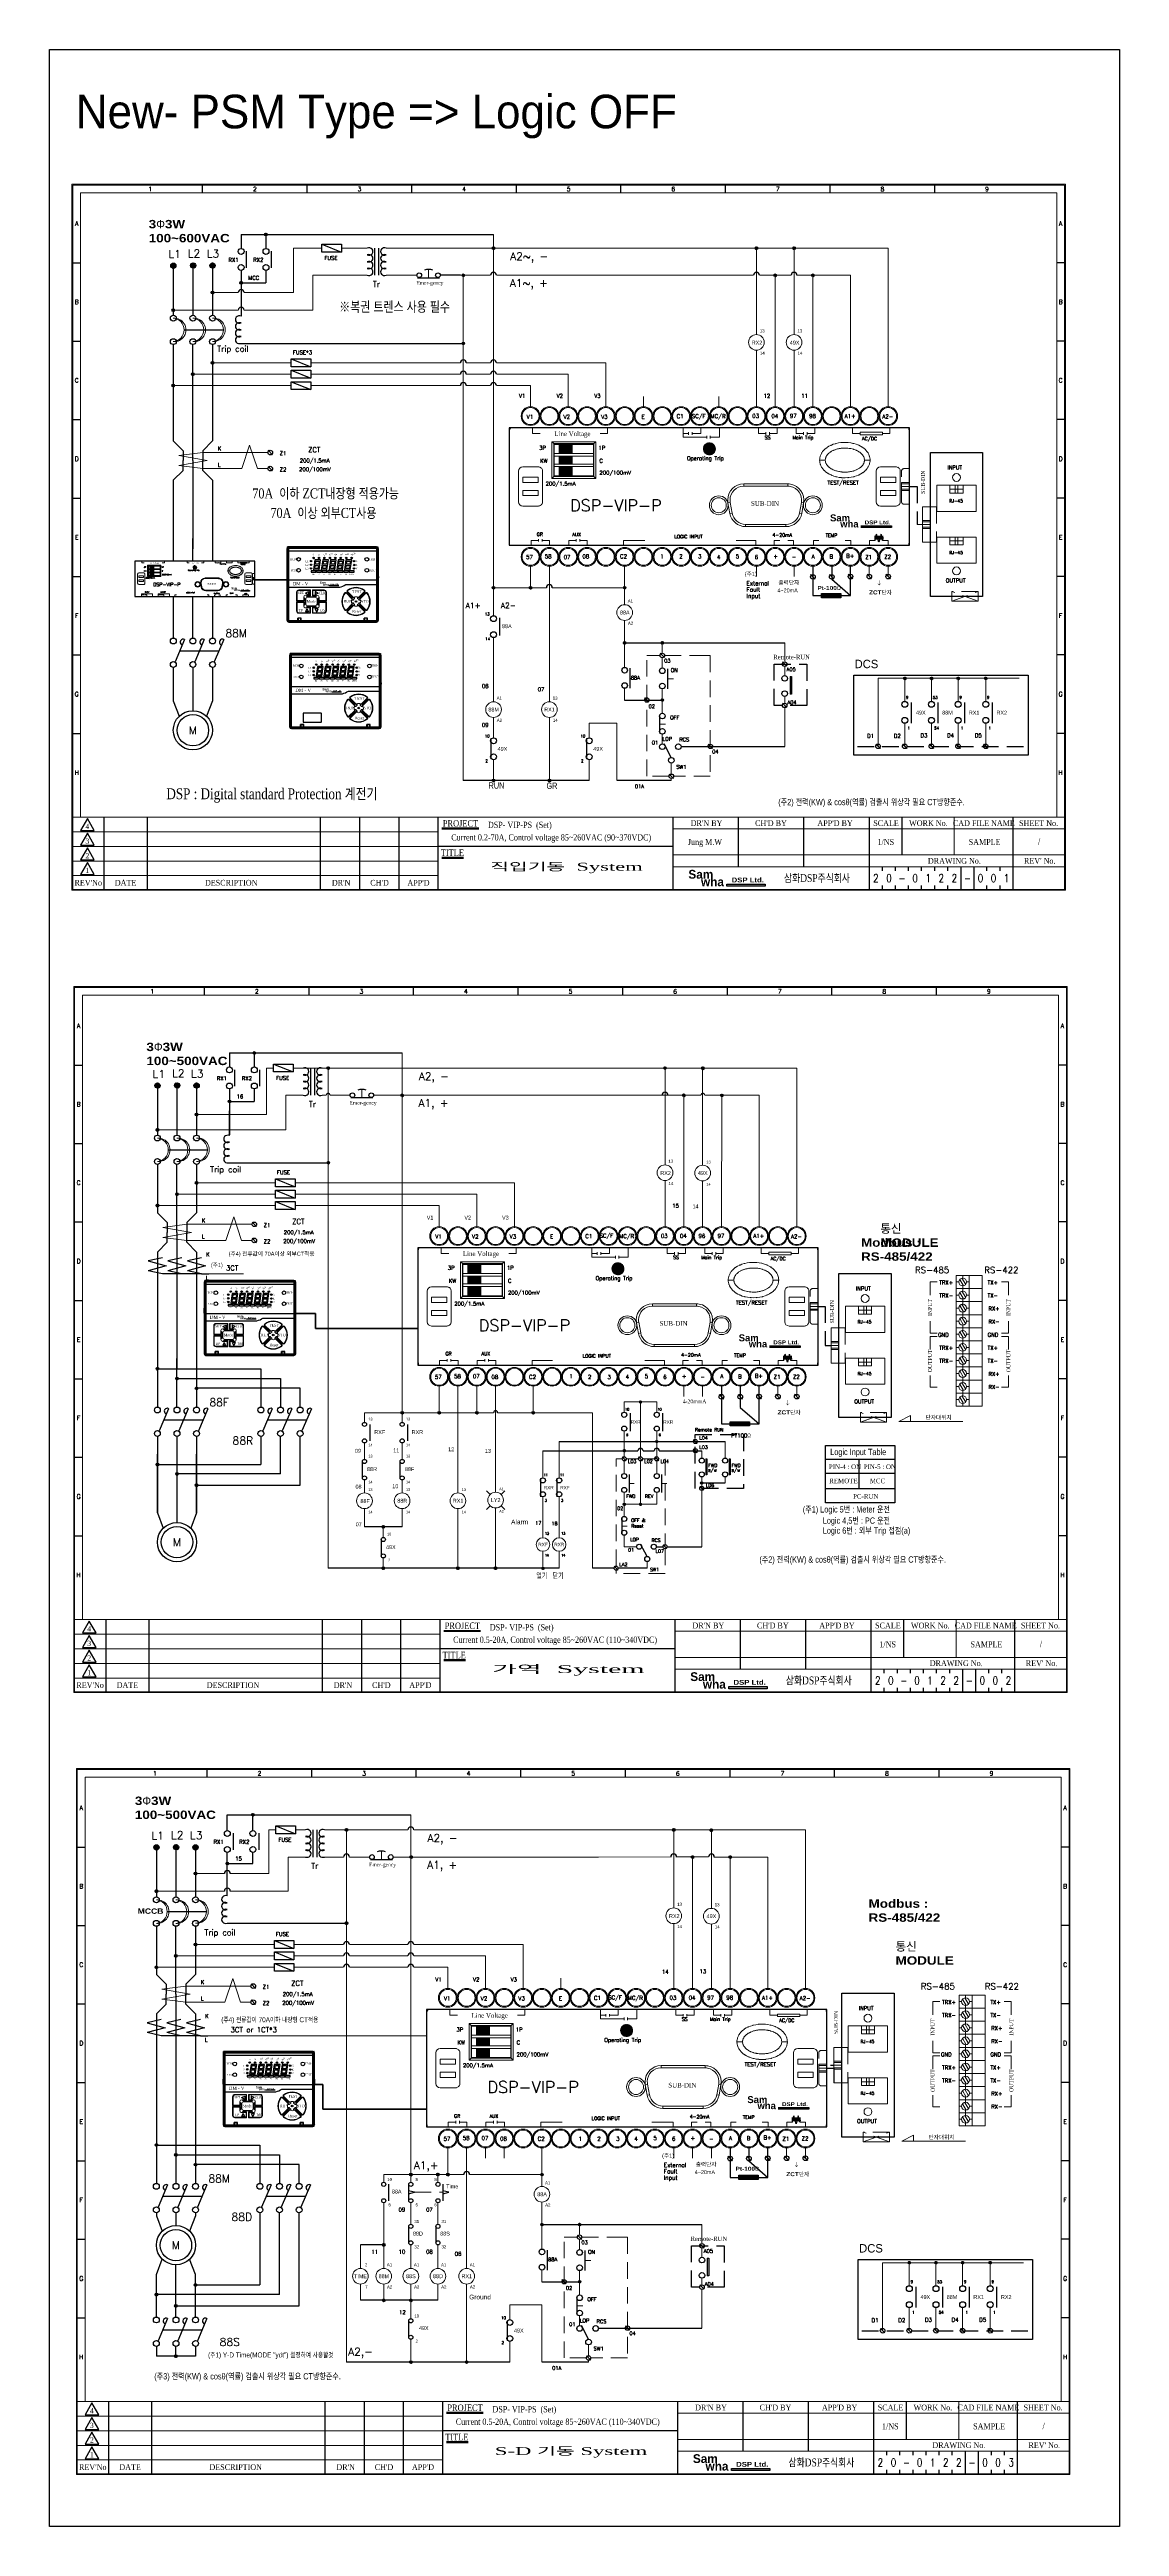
# Model space of a CAD drawing. Header units: millimetres. Extents: x 54 to 1685, y 68 to 1015.
# Drawn here: x 54 to 463, y 68 to 1015 of the extents above; entities that cross this region are included whole.
import ezdxf
from ezdxf.enums import TextEntityAlignment as Align

# ---------------------------------------------------------------- set-up
doc = ezdxf.new("R2010")
doc.units = ezdxf.units.MM
doc.linetypes.add('DASHED2', pattern=[9.525, 6.35, -3.175])
for name, color, linetype in [('02___PRT_ALL_AXES', 7, 'Continuous'), ('1', 1, 'Continuous'), ('10', 1, 'Continuous'), ('20', 2, 'Continuous'), ('30', 3, 'Continuous'), ('40', 7, 'Continuous'), ('70', 7, 'Continuous')]:
    doc.layers.add(name, color=color, linetype=linetype)
doc.styles.add('HCM', font='batang.ttc')
doc.styles.add('ROMANS', font='romans')
doc.styles.add('SD', font='ROMAND.shx', dxfattribs={"width": 0.8})
doc.styles.add('SIMPLEX', font='SIMPLEX.shx', dxfattribs={"bigfont": 'HBRDS.shx'})
doc.styles.add('SS', font='batang.ttc', dxfattribs={"width": 0.8})
doc.styles.get("Standard").update_dxf_attribs({"font": 'BareunDotumPro1.ttf'})
doc.styles.add('STYLE2', font='romant.shx')
doc.styles.add('굴림체', font='gulim.ttc')

msp = doc.modelspace()

# ---------------------------------------------------------------- hatches: boundary and pattern name
for color, points in [(5, [(363.889, 832.297), (363.889, 832.963), (375.593, 832.963), (375.593, 832.297)]), (5, [(126.522, 807.994), (126.522, 808.194), (130.033, 808.194), (130.033, 807.994)]), (5, [(160.581, 810.036), (160.581, 810.244), (164.235, 810.244), (164.235, 810.036)]), (256, [(348.803, 807.047), (348.803, 805.442), (356.184, 805.442), (356.184, 807.047)]), (5, [(161.595, 769.287), (161.595, 769.495), (165.248, 769.495), (165.248, 769.287)]), (5, [(312.635, 695.084), (312.635, 695.916), (327.266, 695.916), (327.266, 695.084)]), (5, [(128.911, 529.528), (128.911, 529.736), (132.565, 529.736), (132.565, 529.528)]), (5, [(328.928, 518.736), (328.928, 519.402), (340.632, 519.402), (340.632, 518.736)]), (256, [(313.842, 488.716), (313.842, 490.32), (313.842, 490.32), (321.224, 490.32), (321.224, 490.32), (321.224, 488.716), (321.224, 488.716)]), (5, [(313.344, 388.251), (313.344, 389.084), (327.975, 389.084), (327.975, 388.251)]), (5, [(136.146, 234.683), (136.146, 234.891), (139.799, 234.891), (139.799, 234.683)]), (5, [(332.251, 227.433), (332.251, 228.099), (343.956, 228.099), (343.956, 227.433)]), (256, [(317.165, 200.578), (317.165, 202.183), (317.165, 202.183), (324.547, 202.183), (324.547, 202.183), (324.547, 200.578), (324.547, 200.578)]), (5, [(314.36, 89.212), (314.36, 90.045), (328.991, 90.045), (328.991, 89.212)])]:
    msp.add_hatch(color=color).paths.add_polyline_path(points)
at = {"layer": '70'}
h = msp.add_hatch(dxfattribs=at)
h.set_pattern_fill('ANSI33', color=256, style=0)
h.set_pattern_definition([(45, (942.12103, 671.9127), (-0.176776695, 0.176776695), []), (45, (942.2978, 671.9127), (-0.176776695, 0.176776695), [0.125, -0.0625])])
h.paths.add_polyline_path([(136.313, 944.876, 0.4142136), (135.813, 944.376, 0.4142136), (136.313, 943.876)])
h.paths.add_polyline_path([(136.313, 944.876), (136.313, 944.376), (136.813, 944.376, 0.4142136)])
h.paths.add_polyline_path([(136.813, 944.376), (136.313, 944.376), (136.313, 943.876, 0.4142136)])
h = msp.add_hatch(dxfattribs=at)
h.set_pattern_fill('ANSI33', color=256, style=0)
h.set_pattern_definition([(45, (1029.16235, 666.6831), (-0.176776695, 0.176776695), []), (45, (1029.33912, 666.6831), (-0.176776695, 0.176776695), [0.125, -0.0625])])
h.paths.add_polyline_path([(223.354, 939.647, 0.4142136), (222.854, 939.147, 0.4142136), (223.354, 938.647)])
h.paths.add_polyline_path([(223.354, 939.647), (223.354, 939.147), (223.854, 939.147, 0.4142136)])
h.paths.add_polyline_path([(223.854, 939.147), (223.354, 939.147), (223.354, 938.647, 0.4142136)])
h = msp.add_hatch(dxfattribs=at)
h.set_pattern_fill('ANSI33', color=256, style=0)
h.set_pattern_definition([(45, (1129.7007, 666.6831), (-0.176776695, 0.176776695), []), (45, (1129.87747, 666.6831), (-0.176776695, 0.176776695), [0.125, -0.0625])])
h.paths.add_polyline_path([(323.893, 939.647, 0.4142136), (323.393, 939.147, 0.4142136), (323.893, 938.647)])
h.paths.add_polyline_path([(323.893, 939.647), (323.893, 939.147), (324.393, 939.147, 0.4142136)])
h.paths.add_polyline_path([(324.393, 939.147), (323.893, 939.147), (323.893, 938.647, 0.4142136)])
h = msp.add_hatch(dxfattribs=at)
h.set_pattern_fill('ANSI33', color=256, style=0)
h.set_pattern_definition([(45, (1144.09733, 666.6831), (-0.176776695, 0.176776695), []), (45, (1144.2741, 666.6831), (-0.176776695, 0.176776695), [0.125, -0.0625])])
h.paths.add_polyline_path([(338.289, 939.647, 0.4142136), (337.789, 939.147, 0.4142136), (338.289, 938.647)])
h.paths.add_polyline_path([(338.289, 939.647), (338.289, 939.147), (338.789, 939.147, 0.4142136)])
h.paths.add_polyline_path([(338.789, 939.147), (338.289, 939.147), (338.289, 938.647, 0.4142136)])
h = msp.add_hatch(dxfattribs=at)
h.set_pattern_fill('ANSI33', color=256, style=0)
h.set_pattern_definition([(45, (913.9548, 635.20482), (-0.176776695, 0.176776695), []), (45, (914.13158, 635.20482), (-0.176776695, 0.176776695), [0.125, -0.0625])])
h.paths.add_polyline_path([(99.892, 932.442, 1), (101.892, 932.442, 1)])
h = msp.add_hatch(dxfattribs=at)
h.set_pattern_fill('ANSI33', color=256, style=0)
h.set_pattern_definition([(45, (921.499, 635.24902), (-0.176776695, 0.176776695), []), (45, (921.67578, 635.24902), (-0.176776695, 0.176776695), [0.125, -0.0625])])
h.paths.add_polyline_path([(107.436, 932.486, 1), (109.436, 932.486, 1)])
h = msp.add_hatch(dxfattribs=at)
h.set_pattern_fill('ANSI33', color=256, style=0)
h.set_pattern_definition([(45, (928.93333, 635.2176), (-0.176776695, 0.176776695), []), (45, (929.1101, 635.2176), (-0.176776695, 0.176776695), [0.125, -0.0625])])
h.paths.add_polyline_path([(114.87, 932.455, 1), (116.87, 932.455, 1)])
h = msp.add_hatch(dxfattribs=at)
h.set_pattern_fill('ANSI33', color=256, style=0)
h.set_pattern_definition([(45, (1017.60159, 656.27563), (-0.176776695, 0.176776695), []), (45, (1017.77836, 656.27563), (-0.176776695, 0.176776695), [0.125, -0.0625])])
h.paths.add_polyline_path([(211.794, 929.239, 0.4142136), (211.294, 928.739, 0.4142136), (211.794, 928.239)])
h.paths.add_polyline_path([(211.794, 929.239), (211.794, 928.739), (212.294, 928.739, 0.4142136)])
h.paths.add_polyline_path([(212.294, 928.739), (211.794, 928.739), (211.794, 928.239, 0.4142136)])
h = msp.add_hatch(dxfattribs=at)
h.set_pattern_fill('ANSI33', color=256, style=0)
h.set_pattern_definition([(45, (1136.8931, 656.27563), (-0.176776695, 0.176776695), []), (45, (1137.06988, 656.27563), (-0.176776695, 0.176776695), [0.125, -0.0625])])
h.paths.add_polyline_path([(331.085, 929.239, 0.4142136), (330.585, 928.739, 0.4142136), (331.085, 928.239)])
h.paths.add_polyline_path([(331.085, 929.239), (331.085, 928.739), (331.585, 928.739, 0.4142136)])
h.paths.add_polyline_path([(331.585, 928.739), (331.085, 928.739), (331.085, 928.239, 0.4142136)])
h = msp.add_hatch(dxfattribs=at)
h.set_pattern_fill('ANSI33', color=256, style=0)
h.set_pattern_definition([(45, (1151.28974, 656.27563), (-0.176776695, 0.176776695), []), (45, (1151.46652, 656.27563), (-0.176776695, 0.176776695), [0.125, -0.0625])])
h.paths.add_polyline_path([(345.482, 929.239, 0.4142136), (344.982, 928.739, 0.4142136), (345.482, 928.239)])
h.paths.add_polyline_path([(345.482, 929.239), (345.482, 928.739), (345.982, 928.739, 0.4142136)])
h.paths.add_polyline_path([(345.982, 928.739), (345.482, 928.739), (345.482, 928.239, 0.4142136)])
h = msp.add_hatch(dxfattribs=at)
h.set_pattern_fill('ANSI33', color=256, style=0)
h.set_pattern_definition([(45, (921.67825, 649.6674), (-0.176776695, 0.176776695), []), (45, (921.85503, 649.6674), (-0.176776695, 0.176776695), [0.125, -0.0625])])
h.paths.add_polyline_path([(115.87, 922.631, 0.4142136), (115.37, 922.131, 0.4142136), (115.87, 921.631)])
h.paths.add_polyline_path([(115.87, 922.631), (115.87, 922.131), (116.37, 922.131, 0.4142136)])
h.paths.add_polyline_path([(116.37, 922.131), (115.87, 922.131), (115.87, 921.631, 0.4142136)])
h = msp.add_hatch(dxfattribs=at)
h.set_pattern_fill('ANSI33', color=256, style=0)
h.set_pattern_definition([(45, (932.60913, 653.38954), (-0.176776695, 0.176776695), []), (45, (932.7859, 653.38954), (-0.176776695, 0.176776695), [0.125, -0.0625])])
h.paths.add_polyline_path([(126.801, 926.353, 0.4142136), (126.301, 925.853, 0.4142136), (126.801, 925.353)])
h.paths.add_polyline_path([(126.801, 926.353), (126.801, 925.853), (127.301, 925.853, 0.4142136)])
h.paths.add_polyline_path([(127.301, 925.853), (126.801, 925.853), (126.801, 925.353, 0.4142136)])
h = msp.add_hatch(dxfattribs=at)
h.set_pattern_fill('ANSI33', color=256, style=0)
h.set_pattern_definition([(45, (906.67825, 642.96072), (-0.176776695, 0.176776695), []), (45, (906.85503, 642.96072), (-0.176776695, 0.176776695), [0.125, -0.0625])])
h.paths.add_polyline_path([(100.87, 915.924, 0.4142136), (100.37, 915.424, 0.4142136), (100.87, 914.924)])
h.paths.add_polyline_path([(100.87, 915.924), (100.87, 915.424), (101.37, 915.424, 0.4142136)])
h.paths.add_polyline_path([(101.37, 915.424), (100.87, 915.424), (100.87, 914.924, 0.4142136)])
h = msp.add_hatch(dxfattribs=at)
h.set_pattern_fill('ANSI33', color=256, style=0)
h.set_pattern_definition([(45, (1017.6019, 630.24596), (-0.176776695, 0.176776695), []), (45, (1017.77868, 630.24596), (-0.176776695, 0.176776695), [0.125, -0.0625])])
h.paths.add_polyline_path([(211.794, 903.209, 0.4142136), (211.294, 902.709, 0.4142136), (211.794, 902.209)])
h.paths.add_polyline_path([(211.794, 903.209), (211.794, 902.709), (212.294, 902.709, 0.4142136)])
h.paths.add_polyline_path([(212.294, 902.709), (211.794, 902.709), (211.794, 902.209, 0.4142136)])
h = msp.add_hatch(dxfattribs=at)
h.set_pattern_fill('ANSI33', color=256, style=0)
h.set_pattern_definition([(45, (914.17825, 618.47365), (-0.176776695, 0.176776695), []), (45, (914.35503, 618.47365), (-0.176776695, 0.176776695), [0.125, -0.0625])])
h.paths.add_polyline_path([(108.37, 891.437, 0.4142136), (107.87, 890.937, 0.4142136), (108.37, 890.437)])
h.paths.add_polyline_path([(108.37, 891.437), (108.37, 890.937), (108.87, 890.937, 0.4142136)])
h.paths.add_polyline_path([(108.87, 890.937), (108.37, 890.937), (108.37, 890.437, 0.4142136)])
h = msp.add_hatch(dxfattribs=at)
h.set_pattern_fill('ANSI33', color=256, style=0)
h.set_pattern_definition([(45, (921.67825, 622.80515), (-0.176776695, 0.176776695), []), (45, (921.85503, 622.80515), (-0.176776695, 0.176776695), [0.125, -0.0625])])
h.paths.add_polyline_path([(115.87, 895.769, 0.4142136), (115.37, 895.269, 0.4142136), (115.87, 894.769)])
h.paths.add_polyline_path([(115.87, 895.769), (115.87, 895.269), (116.37, 895.269, 0.4142136)])
h.paths.add_polyline_path([(116.37, 895.269), (115.87, 895.269), (115.87, 894.769, 0.4142136)])
h = msp.add_hatch(dxfattribs=at)
h.set_pattern_fill('ANSI33', color=256, style=0)
h.set_pattern_definition([(45, (906.67825, 614.14908), (-0.176776695, 0.176776695), []), (45, (906.85503, 614.14908), (-0.176776695, 0.176776695), [0.125, -0.0625])])
h.paths.add_polyline_path([(100.87, 887.113, 0.4142136), (100.37, 886.613, 0.4142136), (100.87, 886.113)])
h.paths.add_polyline_path([(100.87, 887.113), (100.87, 886.613), (101.37, 886.613, 0.4142136)])
h.paths.add_polyline_path([(101.37, 886.613), (100.87, 886.613), (100.87, 886.113, 0.4142136)])
at = {"layer": '70', "lineweight": 15}
h = msp.add_hatch(dxfattribs=at)
h.set_pattern_fill('ANSI31', color=256, style=0)
h.set_pattern_definition([(45, (-2904.5304, 13177.63254), (-0.0883883476, 0.0883883476), [])])
h.paths.add_polyline_path([(253.433, 864.068), (248.433, 864.068), (248.433, 860.568), (253.433, 860.568)])
h.paths.add_polyline_path([(253.433, 859.568), (248.433, 859.568), (248.433, 856.571), (253.433, 856.571)])
h.paths.add_polyline_path([(253.433, 855.571), (248.433, 855.571), (248.433, 852.071), (253.433, 852.071)])
at = {"layer": '70', "lineweight": 20}
h = msp.add_hatch(dxfattribs=at)
h.set_pattern_fill('ANSI31', color=3, style=0)
h.set_pattern_definition([(45, (-4973.02606, 25565.67241), (-0.08838834765, 0.08838834765), [])])
h.paths.add_polyline_path([(308.198, 862.388, 1), (303.592, 862.388, 1)])
at = {"layer": '70', "lineweight": 15}
h = msp.add_hatch(dxfattribs=at)
h.set_pattern_fill('ANSI31', color=256, scale=0.3, style=0)
h.set_pattern_definition([(45, (-854.00383, 4511.594863), (-0.0265165043, 0.0265165043), [])])
h.paths.add_polyline_path([(93.385, 817.525), (91.885, 817.525), (91.885, 816.475), (93.385, 816.475)])
h.paths.add_polyline_path([(93.385, 816.175), (91.885, 816.175), (91.885, 815.276), (93.385, 815.276)])
h.paths.add_polyline_path([(93.385, 814.976), (91.885, 814.976), (91.885, 813.926), (93.385, 813.926)])
at = {"layer": '70', "lineweight": 20}
h = msp.add_hatch(dxfattribs=at)
h.set_pattern_fill('ANSI31', color=3, scale=0.3, style=0)
h.set_pattern_definition([(45, (-1474.552524, 8228.006824), (-0.0265165043, 0.0265165043), [])])
h.paths.add_polyline_path([(109.815, 817.022, 1), (108.433, 817.022, 1)])
at = {"layer": '70'}
h = msp.add_hatch(dxfattribs=at)
h.set_pattern_fill('ANSI33', color=256, style=0)
h.set_pattern_definition([(45, (1029.16383, 536.8082), (-0.176776695, 0.176776695), []), (45, (1029.3406, 536.8082), (-0.176776695, 0.176776695), [0.125, -0.0625])])
h.paths.add_polyline_path([(223.356, 809.772, 0.4142136), (222.856, 809.272, 0.4142136), (223.356, 808.772)])
h.paths.add_polyline_path([(223.356, 809.772), (223.356, 809.272), (223.856, 809.272, 0.4142136)])
h.paths.add_polyline_path([(223.856, 809.272), (223.356, 809.272), (223.356, 808.772, 0.4142136)])
h = msp.add_hatch(dxfattribs=at)
h.set_pattern_fill('ANSI33', color=256, style=0)
h.set_pattern_definition([(45, (1043.31455, 536.8082), (-0.176776695, 0.176776695), []), (45, (1043.49133, 536.8082), (-0.176776695, 0.176776695), [0.125, -0.0625])])
h.paths.add_polyline_path([(237.507, 809.772, 0.4142136), (237.007, 809.272, 0.4142136), (237.507, 808.772)])
h.paths.add_polyline_path([(237.507, 809.772), (237.507, 809.272), (238.007, 809.272, 0.4142136)])
h.paths.add_polyline_path([(238.007, 809.272), (237.507, 809.272), (237.507, 808.772, 0.4142136)])
h = msp.add_hatch(dxfattribs=at)
h.set_pattern_fill('ANSI33', color=256, style=0)
h.set_pattern_definition([(45, (1186.4522, 502.15606), (-0.176776695, 0.176776695), []), (45, (1186.629, 502.15606), (-0.176776695, 0.176776695), [0.125, -0.0625])])
h.paths.add_polyline_path([(380.644, 775.12, 0.4142136), (380.144, 774.62, 0.4142136), (380.644, 774.12)])
h.paths.add_polyline_path([(380.644, 775.12), (380.644, 774.62), (381.144, 774.62, 0.4142136)])
h.paths.add_polyline_path([(381.144, 774.62), (380.644, 774.62), (380.644, 774.12, 0.4142136)])
h = msp.add_hatch(dxfattribs=at)
h.set_pattern_fill('ANSI33', color=256, style=0)
h.set_pattern_definition([(45, (1196.65256, 502.15606), (-0.176776695, 0.176776695), []), (45, (1196.82933, 502.15606), (-0.176776695, 0.176776695), [0.125, -0.0625])])
h.paths.add_polyline_path([(390.845, 775.12, 0.4142136), (390.345, 774.62, 0.4142136), (390.845, 774.12)])
h.paths.add_polyline_path([(390.845, 775.12), (390.845, 774.62), (391.345, 774.62, 0.4142136)])
h.paths.add_polyline_path([(391.345, 774.62), (390.845, 774.62), (390.845, 774.12, 0.4142136)])
h = msp.add_hatch(dxfattribs=at)
h.set_pattern_fill('ANSI33', color=256, style=0)
h.set_pattern_definition([(45, (1206.8529, 502.15606), (-0.176776695, 0.176776695), []), (45, (1207.02968, 502.15606), (-0.176776695, 0.176776695), [0.125, -0.0625])])
h.paths.add_polyline_path([(401.045, 775.12, 0.4142136), (400.545, 774.62, 0.4142136), (401.045, 774.12)])
h.paths.add_polyline_path([(401.045, 775.12), (401.045, 774.62), (401.545, 774.62, 0.4142136)])
h.paths.add_polyline_path([(401.545, 774.62), (401.045, 774.62), (401.045, 774.12, 0.4142136)])
h = msp.add_hatch(dxfattribs=at)
h.set_pattern_fill('ANSI33', color=256, style=0)
h.set_pattern_definition([(45, (1217.40587, 502.15606), (-0.176776695, 0.176776695), []), (45, (1217.58264, 502.15606), (-0.176776695, 0.176776695), [0.125, -0.0625])])
h.paths.add_polyline_path([(411.598, 775.12, 0.4142136), (411.098, 774.62, 0.4142136), (411.598, 774.12)])
h.paths.add_polyline_path([(411.598, 775.12), (411.598, 774.62), (412.098, 774.62, 0.4142136)])
h.paths.add_polyline_path([(412.098, 774.62), (411.598, 774.62), (411.598, 774.12, 0.4142136)])
h = msp.add_hatch(dxfattribs=at)
h.set_pattern_fill('ANSI33', color=256, style=0)
h.set_pattern_definition([(45, (1029.16492, 463.13367), (-0.176776695, 0.176776695), []), (45, (1029.3417, 463.13367), (-0.176776695, 0.176776695), [0.125, -0.0625])])
h.paths.add_polyline_path([(223.357, 736.097, 0.4142136), (222.857, 735.597, 0.4142136), (223.357, 735.097)])
h.paths.add_polyline_path([(223.357, 736.097), (223.357, 735.597), (223.857, 735.597, 0.4142136)])
h.paths.add_polyline_path([(223.857, 735.597), (223.357, 735.597), (223.357, 735.097, 0.4142136)])
h = msp.add_hatch(dxfattribs=at)
h.set_pattern_fill('ANSI33', color=256, style=0)
h.set_pattern_definition([(45, (1050.51246, 463.06718), (-0.176776695, 0.176776695), []), (45, (1050.68924, 463.06718), (-0.176776695, 0.176776695), [0.125, -0.0625])])
h.paths.add_polyline_path([(244.705, 736.031, 0.4142136), (244.205, 735.531, 0.4142136), (244.705, 735.031)])
h.paths.add_polyline_path([(244.705, 736.031), (244.705, 735.531), (245.205, 735.531, 0.4142136)])
h.paths.add_polyline_path([(245.205, 735.531), (244.705, 735.531), (244.705, 735.031, 0.4142136)])
h = msp.add_hatch(dxfattribs=at)
h.set_pattern_fill('ANSI33', color=256, style=0)
h.set_pattern_definition([(45, (937.66124, 358.89814), (-0.176776695, 0.176776695), []), (45, (937.83802, 358.89814), (-0.176776695, 0.176776695), [0.125, -0.0625])])
h.paths.add_polyline_path([(131.853, 631.862, 0.4142136), (131.353, 631.362, 0.4142136), (131.853, 630.862)])
h.paths.add_polyline_path([(131.853, 631.862), (131.853, 631.362), (132.353, 631.362, 0.4142136)])
h.paths.add_polyline_path([(132.353, 631.362), (131.853, 631.362), (131.853, 630.862, 0.4142136)])
h = msp.add_hatch(dxfattribs=at)
h.set_pattern_fill('ANSI33', color=256, style=0)
h.set_pattern_definition([(45, (965.91024, 353.12197), (-0.176776695, 0.176776695), []), (45, (966.087, 353.12197), (-0.176776695, 0.176776695), [0.125, -0.0625])])
h.paths.add_polyline_path([(160.102, 626.085, 0.4142136), (159.602, 625.585, 0.4142136), (160.102, 625.085)])
h.paths.add_polyline_path([(160.102, 626.085), (160.102, 625.585), (160.602, 625.585, 0.4142136)])
h.paths.add_polyline_path([(160.602, 625.585), (160.102, 625.585), (160.102, 625.085, 0.4142136)])
h = msp.add_hatch(dxfattribs=at)
h.set_pattern_fill('ANSI33', color=256, style=0)
h.set_pattern_definition([(45, (1094.74, 353.12197), (-0.176776695, 0.176776695), []), (45, (1094.91677, 353.12197), (-0.176776695, 0.176776695), [0.125, -0.0625])])
h.paths.add_polyline_path([(288.932, 626.085, 0.4142136), (288.432, 625.585, 0.4142136), (288.932, 625.085)])
h.paths.add_polyline_path([(288.932, 626.085), (288.932, 625.585), (289.432, 625.585, 0.4142136)])
h.paths.add_polyline_path([(289.432, 625.585), (288.932, 625.585), (288.932, 625.085, 0.4142136)])
h = msp.add_hatch(dxfattribs=at)
h.set_pattern_fill('ANSI33', color=256, style=0)
h.set_pattern_definition([(45, (1109.19713, 353.04866), (-0.176776695, 0.176776695), []), (45, (1109.3739, 353.04866), (-0.176776695, 0.176776695), [0.125, -0.0625])])
h.paths.add_polyline_path([(303.389, 626.012, 0.4142136), (302.889, 625.512, 0.4142136), (303.389, 625.012)])
h.paths.add_polyline_path([(303.389, 626.012), (303.389, 625.512), (303.889, 625.512, 0.4142136)])
h.paths.add_polyline_path([(303.889, 625.512), (303.389, 625.512), (303.389, 625.012, 0.4142136)])
h = msp.add_hatch(dxfattribs=at)
h.set_pattern_fill('ANSI33', color=256, style=0)
h.set_pattern_definition([(45, (907.86707, 321.6437), (-0.176776695, 0.176776695), []), (45, (908.04385, 321.6437), (-0.176776695, 0.176776695), [0.125, -0.0625])])
h.paths.add_polyline_path([(93.804, 618.881, 1), (95.804, 618.881, 1)])
h = msp.add_hatch(dxfattribs=at)
h.set_pattern_fill('ANSI33', color=256, style=0)
h.set_pattern_definition([(45, (915.41127, 321.68788), (-0.176776695, 0.176776695), []), (45, (915.58804, 321.68788), (-0.176776695, 0.176776695), [0.125, -0.0625])])
h.paths.add_polyline_path([(101.348, 618.925, 1), (103.348, 618.925, 1)])
h = msp.add_hatch(dxfattribs=at)
h.set_pattern_fill('ANSI33', color=256, style=0)
h.set_pattern_definition([(45, (922.8456, 321.65648), (-0.176776695, 0.176776695), []), (45, (923.02238, 321.65648), (-0.176776695, 0.176776695), [0.125, -0.0625])])
h.paths.add_polyline_path([(108.783, 618.894, 1), (110.783, 618.894, 1)])
h = msp.add_hatch(dxfattribs=at)
h.set_pattern_fill('ANSI33', color=256, style=0)
h.set_pattern_definition([(45, (915.59052, 335.32466), (-0.176776695, 0.176776695), []), (45, (915.7673, 335.32466), (-0.176776695, 0.176776695), [0.125, -0.0625])])
h.paths.add_polyline_path([(109.783, 608.288, 0.4142136), (109.283, 607.788, 0.4142136), (109.783, 607.288)])
h.paths.add_polyline_path([(109.783, 608.288), (109.783, 607.788), (110.283, 607.788, 0.4142136)])
h.paths.add_polyline_path([(110.283, 607.788), (109.783, 607.788), (109.783, 607.288, 0.4142136)])
h = msp.add_hatch(dxfattribs=at)
h.set_pattern_fill('ANSI33', color=256, style=0)
h.set_pattern_definition([(45, (928.14935, 340.37498), (-0.176776695, 0.176776695), []), (45, (928.32612, 340.37498), (-0.176776695, 0.176776695), [0.125, -0.0625])])
h.paths.add_polyline_path([(122.341, 613.338, 0.4142136), (121.841, 612.838, 0.4142136), (122.341, 612.338)])
h.paths.add_polyline_path([(122.341, 613.338), (122.341, 612.838), (122.841, 612.838, 0.4142136)])
h.paths.add_polyline_path([(122.841, 612.838), (122.341, 612.838), (122.341, 612.338, 0.4142136)])
h = msp.add_hatch(dxfattribs=at)
h.set_pattern_fill('ANSI33', color=256, style=0)
h.set_pattern_definition([(45, (994.20177, 342.7145), (-0.176776695, 0.176776695), []), (45, (994.37855, 342.7145), (-0.176776695, 0.176776695), [0.125, -0.0625])])
h.paths.add_polyline_path([(188.394, 615.678, 0.4142136), (187.894, 615.178, 0.4142136), (188.394, 614.678)])
h.paths.add_polyline_path([(188.394, 615.678), (188.394, 615.178), (188.894, 615.178, 0.4142136)])
h.paths.add_polyline_path([(188.894, 615.178), (188.394, 615.178), (188.394, 614.678, 0.4142136)])
h = msp.add_hatch(dxfattribs=at)
h.set_pattern_fill('ANSI33', color=256, style=0)
h.set_pattern_definition([(45, (1101.9324, 342.7145), (-0.176776695, 0.176776695), []), (45, (1102.10918, 342.7145), (-0.176776695, 0.176776695), [0.125, -0.0625])])
h.paths.add_polyline_path([(296.125, 615.678, 0.4142136), (295.625, 615.178, 0.4142136), (296.125, 614.678)])
h.paths.add_polyline_path([(296.125, 615.678), (296.125, 615.178), (296.625, 615.178, 0.4142136)])
h.paths.add_polyline_path([(296.625, 615.178), (296.125, 615.178), (296.125, 614.678, 0.4142136)])
h = msp.add_hatch(dxfattribs=at)
h.set_pattern_fill('ANSI33', color=256, style=0)
h.set_pattern_definition([(45, (1116.5085, 342.66389), (-0.176776695, 0.176776695), []), (45, (1116.68529, 342.66389), (-0.176776695, 0.176776695), [0.125, -0.0625])])
h.paths.add_polyline_path([(310.701, 615.627, 0.4142136), (310.201, 615.127, 0.4142136), (310.701, 614.627)])
h.paths.add_polyline_path([(310.701, 615.627), (310.701, 615.127), (311.201, 615.127, 0.4142136)])
h.paths.add_polyline_path([(311.201, 615.127), (310.701, 615.127), (310.701, 614.627, 0.4142136)])
h = msp.add_hatch(dxfattribs=at)
h.set_pattern_fill('ANSI33', color=256, style=0)
h.set_pattern_definition([(45, (900.59052, 329.4869), (-0.176776695, 0.176776695), []), (45, (900.7673, 329.4869), (-0.176776695, 0.176776695), [0.125, -0.0625])])
h.paths.add_polyline_path([(94.783, 602.45, 0.4142136), (94.283, 601.95, 0.4142136), (94.783, 601.45)])
h.paths.add_polyline_path([(94.783, 602.45), (94.783, 601.95), (95.283, 601.95, 0.4142136)])
h.paths.add_polyline_path([(95.283, 601.95), (94.783, 601.95), (94.783, 601.45, 0.4142136)])
h = msp.add_hatch(dxfattribs=at)
h.set_pattern_fill('ANSI33', color=256, style=0)
h.set_pattern_definition([(45, (965.97716, 316.91738), (-0.176776695, 0.176776695), []), (45, (966.15393, 316.91738), (-0.176776695, 0.176776695), [0.125, -0.0625])])
h.paths.add_polyline_path([(160.169, 589.881, 0.4142136), (159.669, 589.381, 0.4142136), (160.169, 588.881)])
h.paths.add_polyline_path([(160.169, 589.881), (160.169, 589.381), (160.669, 589.381, 0.4142136)])
h.paths.add_polyline_path([(160.669, 589.381), (160.169, 589.381), (160.169, 588.881, 0.4142136)])
h = msp.add_hatch(dxfattribs=at)
h.set_pattern_fill('ANSI33', color=256, style=0)
h.set_pattern_definition([(45, (908.09064, 304.91251), (-0.176776695, 0.176776695), []), (45, (908.26742, 304.91251), (-0.176776695, 0.176776695), [0.125, -0.0625])])
h.paths.add_polyline_path([(102.283, 577.876, 0.4142136), (101.783, 577.376, 0.4142136), (102.283, 576.876)])
h.paths.add_polyline_path([(102.283, 577.876), (102.283, 577.376), (102.783, 577.376, 0.4142136)])
h.paths.add_polyline_path([(102.783, 577.376), (102.283, 577.376), (102.283, 576.876, 0.4142136)])
h = msp.add_hatch(dxfattribs=at)
h.set_pattern_fill('ANSI33', color=256, style=0)
h.set_pattern_definition([(45, (915.59064, 309.244), (-0.176776695, 0.176776695), []), (45, (915.76742, 309.244), (-0.176776695, 0.176776695), [0.125, -0.0625])])
h.paths.add_polyline_path([(109.783, 582.208, 0.4142136), (109.283, 581.708, 0.4142136), (109.783, 581.208)])
h.paths.add_polyline_path([(109.783, 582.208), (109.783, 581.708), (110.283, 581.708, 0.4142136)])
h.paths.add_polyline_path([(110.283, 581.708), (109.783, 581.708), (109.783, 581.208, 0.4142136)])
h = msp.add_hatch(dxfattribs=at)
h.set_pattern_fill('ANSI33', color=256, style=0)
h.set_pattern_definition([(45, (900.59064, 300.53733), (-0.176776695, 0.176776695), []), (45, (900.76742, 300.53733), (-0.176776695, 0.176776695), [0.125, -0.0625])])
h.paths.add_polyline_path([(94.783, 573.501, 0.4142136), (94.283, 573.001, 0.4142136), (94.783, 572.501)])
h.paths.add_polyline_path([(94.783, 573.501), (94.783, 573.001), (95.283, 573.001, 0.4142136)])
h.paths.add_polyline_path([(95.283, 573.001), (94.783, 573.001), (94.783, 572.501, 0.4142136)])
at = {"layer": '70', "lineweight": 15}
h = msp.add_hatch(dxfattribs=at)
h.set_pattern_fill('ANSI31', color=256, style=0)
h.set_pattern_definition([(45, (-2939.4911, 12864.07141), (-0.0883883476, 0.0883883476), [])])
h.paths.add_polyline_path([(218.472, 550.506), (213.472, 550.506), (213.472, 547.006), (218.472, 547.006)])
h.paths.add_polyline_path([(218.472, 546.006), (213.472, 546.006), (213.472, 543.01), (218.472, 543.01)])
h.paths.add_polyline_path([(218.472, 542.01), (213.472, 542.01), (213.472, 538.51), (218.472, 538.51)])
at = {"layer": '70', "lineweight": 20}
h = msp.add_hatch(dxfattribs=at)
h.set_pattern_fill('ANSI31', color=3, style=0)
h.set_pattern_definition([(45, (-5007.98675, 25252.11128), (-0.08838834765, 0.08838834765), [])])
h.paths.add_polyline_path([(273.238, 548.827, 1), (268.631, 548.827, 1)])
at = {"layer": '70'}
h = msp.add_hatch(dxfattribs=at)
h.set_pattern_fill('ANSI33', color=256, style=0)
h.set_pattern_definition([(45, (900.59052, 238.1326), (-0.176776695, 0.176776695), []), (45, (900.7673, 238.1326), (-0.176776695, 0.176776695), [0.125, -0.0625])])
h.paths.add_polyline_path([(94.783, 511.096, 0.4142136), (94.283, 510.596, 0.4142136), (94.783, 510.096)])
h.paths.add_polyline_path([(94.783, 511.096), (94.783, 510.596), (95.283, 510.596, 0.4142136)])
h.paths.add_polyline_path([(95.283, 510.596), (94.783, 510.596), (94.783, 510.096, 0.4142136)])
h = msp.add_hatch(dxfattribs=at)
h.set_pattern_fill('ANSI33', color=256, style=0)
h.set_pattern_definition([(45, (908.09052, 234.39019), (-0.176776695, 0.176776695), []), (45, (908.2673, 234.39019), (-0.176776695, 0.176776695), [0.125, -0.0625])])
h.paths.add_polyline_path([(102.283, 507.354, 0.4142136), (101.783, 506.854, 0.4142136), (102.283, 506.354)])
h.paths.add_polyline_path([(102.283, 507.354), (102.283, 506.854), (102.783, 506.854, 0.4142136)])
h.paths.add_polyline_path([(102.783, 506.854), (102.283, 506.854), (102.283, 506.354, 0.4142136)])
h = msp.add_hatch(dxfattribs=at)
h.set_pattern_fill('ANSI33', color=256, style=0)
h.set_pattern_definition([(45, (915.59052, 230.64778), (-0.176776695, 0.176776695), []), (45, (915.7673, 230.64778), (-0.176776695, 0.176776695), [0.125, -0.0625])])
h.paths.add_polyline_path([(109.783, 503.611, 0.4142136), (109.283, 503.111, 0.4142136), (109.783, 502.611)])
h.paths.add_polyline_path([(109.783, 503.611), (109.783, 503.111), (110.283, 503.111, 0.4142136)])
h.paths.add_polyline_path([(110.283, 503.111), (109.783, 503.111), (109.783, 502.611, 0.4142136)])
h = msp.add_hatch(dxfattribs=at)
h.set_pattern_fill('ANSI33', color=256, style=0)
h.set_pattern_definition([(45, (994.20314, 221.32084), (-0.176776695, 0.176776695), []), (45, (994.37992, 221.32084), (-0.176776695, 0.176776695), [0.125, -0.0625])])
h.paths.add_polyline_path([(188.395, 494.284, 0.4142136), (187.895, 493.784, 0.4142136), (188.395, 493.284)])
h.paths.add_polyline_path([(188.395, 494.284), (188.395, 493.784), (188.895, 493.784, 0.4142136)])
h.paths.add_polyline_path([(188.895, 493.784), (188.395, 493.784), (188.395, 493.284, 0.4142136)])
h = msp.add_hatch(dxfattribs=at)
h.set_pattern_fill('ANSI33', color=256, style=0)
h.set_pattern_definition([(45, (1008.35243, 221.32084), (-0.176776695, 0.176776695), []), (45, (1008.5292, 221.32084), (-0.176776695, 0.176776695), [0.125, -0.0625])])
h.paths.add_polyline_path([(202.545, 494.284, 0.4142136), (202.045, 493.784, 0.4142136), (202.545, 493.284)])
h.paths.add_polyline_path([(202.545, 494.284), (202.545, 493.784), (203.045, 493.784, 0.4142136)])
h.paths.add_polyline_path([(203.045, 493.784), (202.545, 493.784), (202.545, 493.284, 0.4142136)])
h = msp.add_hatch(dxfattribs=at)
h.set_pattern_fill('ANSI33', color=256, style=0)
h.set_pattern_definition([(45, (1022.75429, 221.32084), (-0.176776695, 0.176776695), []), (45, (1022.93106, 221.32084), (-0.176776695, 0.176776695), [0.125, -0.0625])])
h.paths.add_polyline_path([(216.946, 494.284, 0.4142136), (216.446, 493.784, 0.4142136), (216.946, 493.284)])
h.paths.add_polyline_path([(216.946, 494.284), (216.946, 493.784), (217.446, 493.784, 0.4142136)])
h.paths.add_polyline_path([(217.446, 493.784), (216.946, 493.784), (216.946, 493.284, 0.4142136)])
h = msp.add_hatch(dxfattribs=at)
h.set_pattern_fill('ANSI33', color=256, style=0)
h.set_pattern_definition([(45, (1044.35248, 221.32084), (-0.176776695, 0.176776695), []), (45, (1044.52926, 221.32084), (-0.176776695, 0.176776695), [0.125, -0.0625])])
h.paths.add_polyline_path([(238.545, 494.284, 0.4142136), (238.045, 493.784, 0.4142136), (238.545, 493.284)])
h.paths.add_polyline_path([(238.545, 494.284), (238.545, 493.784), (239.045, 493.784, 0.4142136)])
h.paths.add_polyline_path([(239.045, 493.784), (238.545, 493.784), (238.545, 493.284, 0.4142136)])
h = msp.add_hatch(dxfattribs=at)
h.set_pattern_fill('ANSI33', color=256, scale=0.864, style=0)
h.set_pattern_definition([(45, (975.76864, 262.48722), (-0.152735065, 0.152735065), []), (45, (975.92137, 262.48722), (-0.152735065, 0.152735065), [0.108, -0.054])])
h.paths.add_polyline_path([(279.551, 498.328, 0.4142136), (279.119, 497.896, 0.4142136), (279.551, 497.464)])
h.paths.add_polyline_path([(279.551, 498.328), (279.551, 497.896), (279.983, 497.896, 0.4142136)])
h.paths.add_polyline_path([(279.983, 497.896), (279.551, 497.896), (279.551, 497.464, 0.4142136)])
h = msp.add_hatch(dxfattribs=at)
h.set_pattern_fill('ANSI33', color=256, scale=0.864, style=0)
h.set_pattern_definition([(45, (981.99265, 247.36772), (-0.152735065, 0.152735065), []), (45, (982.14538, 247.36772), (-0.152735065, 0.152735065), [0.108, -0.054])])
h.paths.add_polyline_path([(285.775, 483.208, 0.4142136), (285.343, 482.776, 0.4142136), (285.775, 482.344)])
h.paths.add_polyline_path([(285.775, 483.208), (285.775, 482.776), (286.207, 482.776, 0.4142136)])
h.paths.add_polyline_path([(286.207, 482.776), (285.775, 482.776), (285.775, 482.344, 0.4142136)])
at = {"layer": '70', "lineweight": 30}
h = msp.add_hatch(dxfattribs=at)
h.set_pattern_fill('ANSI33', color=0, style=0)
h.set_pattern_definition([(45, (900.59052, 201.5034), (-0.176776695, 0.176776695), []), (45, (900.7673, 201.5034), (-0.176776695, 0.176776695), [0.125, -0.0625])])
h.paths.add_polyline_path([(94.783, 474.467, 0.4142136), (94.283, 473.967, 0.4142136), (94.783, 473.467)])
h.paths.add_polyline_path([(94.783, 474.467), (94.783, 473.967), (95.283, 473.967, 0.4142136)])
h.paths.add_polyline_path([(95.283, 473.967), (94.783, 473.967), (94.783, 473.467, 0.4142136)])
at = {"layer": '70'}
h = msp.add_hatch(dxfattribs=at)
h.set_pattern_fill('ANSI33', color=256, scale=0.864, style=0)
h.set_pattern_definition([(45, (969.611, 243.83784), (-0.152735065, 0.152735065), []), (45, (969.76373, 243.83784), (-0.152735065, 0.152735065), [0.108, -0.054])])
h.paths.add_polyline_path([(273.393, 479.678, 0.4142136), (272.961, 479.246, 0.4142136), (273.393, 478.814)])
h.paths.add_polyline_path([(273.393, 479.678), (273.393, 479.246), (273.825, 479.246, 0.4142136)])
h.paths.add_polyline_path([(273.825, 479.246), (273.393, 479.246), (273.393, 478.814, 0.4142136)])
at = {"layer": '70', "lineweight": 30}
h = msp.add_hatch(dxfattribs=at)
h.set_pattern_fill('ANSI33', color=0, style=0)
h.set_pattern_definition([(45, (908.09052, 197.92017), (-0.176776695, 0.176776695), []), (45, (908.2673, 197.92017), (-0.176776695, 0.176776695), [0.125, -0.0625])])
h.paths.add_polyline_path([(102.283, 470.884, 0.4142136), (101.783, 470.384, 0.4142136), (102.283, 469.884)])
h.paths.add_polyline_path([(102.283, 470.884), (102.283, 470.384), (102.783, 470.384, 0.4142136)])
h.paths.add_polyline_path([(102.783, 470.384), (102.283, 470.384), (102.283, 469.884, 0.4142136)])
at = {"layer": '70'}
h = msp.add_hatch(dxfattribs=at)
h.set_pattern_fill('ANSI33', color=0, style=0)
h.set_pattern_definition([(45, (915.59052, 193.58122), (-0.176776695, 0.176776695), []), (45, (915.7673, 193.58122), (-0.176776695, 0.176776695), [0.125, -0.0625])])
h.paths.add_polyline_path([(109.783, 466.545, 0.4142136), (109.283, 466.045, 0.4142136), (109.783, 465.545)])
h.paths.add_polyline_path([(109.783, 466.545), (109.783, 466.045), (110.283, 466.045, 0.4142136)])
h.paths.add_polyline_path([(110.283, 466.045), (109.783, 466.045), (109.783, 465.545, 0.4142136)])
h = msp.add_hatch(dxfattribs=at)
h.set_pattern_fill('ANSI33', color=256, scale=0.864, style=0)
h.set_pattern_definition([(45, (999.1953, 231.52785), (-0.152735065, 0.152735065), []), (45, (999.34803, 231.52785), (-0.152735065, 0.152735065), [0.108, -0.054])])
h.paths.add_polyline_path([(302.977, 467.368, 0.4142136), (302.545, 466.936, 0.4142136), (302.977, 466.504)])
h.paths.add_polyline_path([(302.977, 467.368), (302.977, 466.936), (303.409, 466.936, 0.4142136)])
h.paths.add_polyline_path([(303.409, 466.936), (302.977, 466.936), (302.977, 466.504, 0.4142136)])
h = msp.add_hatch(dxfattribs=at)
h.set_pattern_fill('ANSI33', color=256, scale=0.864, style=0)
h.set_pattern_definition([(45, (969.55366, 223.35494), (-0.152735065, 0.152735065), []), (45, (969.7064, 223.35494), (-0.152735065, 0.152735065), [0.108, -0.054])])
h.paths.add_polyline_path([(273.336, 459.195, 0.4142136), (272.904, 458.763, 0.4142136), (273.336, 458.331)])
h.paths.add_polyline_path([(273.336, 459.195), (273.336, 458.763), (273.768, 458.763, 0.4142136)])
h.paths.add_polyline_path([(273.768, 458.763), (273.336, 458.763), (273.336, 458.331, 0.4142136)])
h = msp.add_hatch(dxfattribs=at)
h.set_pattern_fill('ANSI33', color=256, scale=0.864, style=0)
h.set_pattern_definition([(45, (975.76904, 223.35494), (-0.152735065, 0.152735065), []), (45, (975.92177, 223.35494), (-0.152735065, 0.152735065), [0.108, -0.054])])
h.paths.add_polyline_path([(279.551, 459.195, 0.4142136), (279.119, 458.763, 0.4142136), (279.551, 458.331)])
h.paths.add_polyline_path([(279.551, 459.195), (279.551, 458.763), (279.983, 458.763, 0.4142136)])
h.paths.add_polyline_path([(279.983, 458.763), (279.551, 458.763), (279.551, 458.331, 0.4142136)])
h = msp.add_hatch(dxfattribs=at)
h.set_pattern_fill('ANSI33', color=256, style=0)
h.set_pattern_definition([(45, (987.00314, 177.70263), (-0.176776695, 0.176776695), []), (45, (987.17992, 177.70263), (-0.176776695, 0.176776695), [0.125, -0.0625])])
h.paths.add_polyline_path([(181.195, 450.666, 0.4142136), (180.695, 450.166, 0.4142136), (181.195, 449.666)])
h.paths.add_polyline_path([(181.195, 450.666), (181.195, 450.166), (181.695, 450.166, 0.4142136)])
h.paths.add_polyline_path([(181.695, 450.166), (181.195, 450.166), (181.195, 449.666, 0.4142136)])
h = msp.add_hatch(dxfattribs=at)
h.set_pattern_fill('ANSI33', color=256, style=0)
h.set_pattern_definition([(45, (987.00314, 161.87537), (-0.176776695, 0.176776695), []), (45, (987.17992, 161.87537), (-0.176776695, 0.176776695), [0.125, -0.0625])])
h.paths.add_polyline_path([(181.195, 434.839, 0.4142136), (180.695, 434.339, 0.4142136), (181.195, 433.839)])
h.paths.add_polyline_path([(181.195, 434.839), (181.195, 434.339), (181.695, 434.339, 0.4142136)])
h.paths.add_polyline_path([(181.695, 434.339), (181.195, 434.339), (181.195, 433.839, 0.4142136)])
h = msp.add_hatch(dxfattribs=at)
h.set_pattern_fill('ANSI33', color=256, style=0)
h.set_pattern_definition([(45, (1015.55062, 161.87537), (-0.176776695, 0.176776695), []), (45, (1015.7274, 161.87537), (-0.176776695, 0.176776695), [0.125, -0.0625])])
h.paths.add_polyline_path([(209.743, 434.839, 0.4142136), (209.243, 434.339, 0.4142136), (209.743, 433.839)])
h.paths.add_polyline_path([(209.743, 434.839), (209.743, 434.339), (210.243, 434.339, 0.4142136)])
h.paths.add_polyline_path([(210.243, 434.339), (209.743, 434.339), (209.743, 433.839, 0.4142136)])
h = msp.add_hatch(dxfattribs=at)
h.set_pattern_fill('ANSI33', color=256, style=0)
h.set_pattern_definition([(45, (1029.95298, 161.87537), (-0.176776695, 0.176776695), []), (45, (1030.12976, 161.87537), (-0.176776695, 0.176776695), [0.125, -0.0625])])
h.paths.add_polyline_path([(224.145, 434.839, 0.4142136), (223.645, 434.339, 0.4142136), (224.145, 433.839)])
h.paths.add_polyline_path([(224.145, 434.839), (224.145, 434.339), (224.645, 434.339, 0.4142136)])
h.paths.add_polyline_path([(224.645, 434.339), (224.145, 434.339), (224.145, 433.839, 0.4142136)])
h = msp.add_hatch(dxfattribs=at)
h.set_pattern_fill('ANSI33', color=256, scale=0.864, style=0)
h.set_pattern_definition([(45, (938.43898, 198.87297), (-0.152735065, 0.152735065), []), (45, (938.59171, 198.87297), (-0.152735065, 0.152735065), [0.108, -0.054])])
h.paths.add_polyline_path([(242.221, 434.713, 0.4142136), (241.789, 434.281, 0.4142136), (242.221, 433.849)])
h.paths.add_polyline_path([(242.221, 434.713), (242.221, 434.281), (242.653, 434.281, 0.4142136)])
h.paths.add_polyline_path([(242.653, 434.281), (242.221, 434.281), (242.221, 433.849, 0.4142136)])
h = msp.add_hatch(dxfattribs=at)
h.set_pattern_fill('ANSI33', color=256, style=0)
h.set_pattern_definition([(45, (937.11237, 67.59485), (-0.176776695, 0.176776695), []), (45, (937.28914, 67.59485), (-0.176776695, 0.176776695), [0.125, -0.0625])])
h.paths.add_polyline_path([(131.305, 340.558, 0.4142136), (130.805, 340.058, 0.4142136), (131.305, 339.558)])
h.paths.add_polyline_path([(131.305, 340.558), (131.305, 340.058), (131.805, 340.058, 0.4142136)])
h.paths.add_polyline_path([(131.805, 340.058), (131.305, 340.058), (131.305, 339.558, 0.4142136)])
h = msp.add_hatch(dxfattribs=at)
h.set_pattern_fill('ANSI33', color=256, style=0)
h.set_pattern_definition([(45, (972.90009, 61.81868), (-0.176776695, 0.176776695), []), (45, (973.07686, 61.81868), (-0.176776695, 0.176776695), [0.125, -0.0625])])
h.paths.add_polyline_path([(167.092, 334.782, 0.4142136), (166.592, 334.282, 0.4142136), (167.092, 333.782)])
h.paths.add_polyline_path([(167.092, 334.782), (167.092, 334.282), (167.592, 334.282, 0.4142136)])
h.paths.add_polyline_path([(167.592, 334.282), (167.092, 334.282), (167.092, 333.782, 0.4142136)])
h = msp.add_hatch(dxfattribs=at)
h.set_pattern_fill('ANSI33', color=256, style=0)
h.set_pattern_definition([(45, (1098.06346, 61.81868), (-0.176776695, 0.176776695), []), (45, (1098.24024, 61.81868), (-0.176776695, 0.176776695), [0.125, -0.0625])])
h.paths.add_polyline_path([(292.256, 334.782, 0.4142136), (291.756, 334.282, 0.4142136), (292.256, 333.782)])
h.paths.add_polyline_path([(292.256, 334.782), (292.256, 334.282), (292.756, 334.282, 0.4142136)])
h.paths.add_polyline_path([(292.756, 334.282), (292.256, 334.282), (292.256, 333.782, 0.4142136)])
h = msp.add_hatch(dxfattribs=at)
h.set_pattern_fill('ANSI33', color=256, style=0)
h.set_pattern_definition([(45, (1112.46216, 61.68571), (-0.176776695, 0.176776695), []), (45, (1112.63893, 61.68571), (-0.176776695, 0.176776695), [0.125, -0.0625])])
h.paths.add_polyline_path([(306.654, 334.649, 0.4142136), (306.154, 334.149, 0.4142136), (306.654, 333.649)])
h.paths.add_polyline_path([(306.654, 334.649), (306.654, 334.149), (307.154, 334.149, 0.4142136)])
h.paths.add_polyline_path([(307.154, 334.149), (306.654, 334.149), (306.654, 333.649, 0.4142136)])
h = msp.add_hatch(dxfattribs=at)
h.set_pattern_fill('ANSI33', color=256, style=0)
h.set_pattern_definition([(45, (907.47462, 30.3404), (-0.176776695, 0.176776695), []), (45, (907.6514, 30.3404), (-0.176776695, 0.176776695), [0.125, -0.0625])])
h.paths.add_polyline_path([(93.412, 327.578, 1), (95.412, 327.578, 1)])
h = msp.add_hatch(dxfattribs=at)
h.set_pattern_fill('ANSI33', color=256, style=0)
h.set_pattern_definition([(45, (915.0188, 30.3846), (-0.176776695, 0.176776695), []), (45, (915.1956, 30.3846), (-0.176776695, 0.176776695), [0.125, -0.0625])])
h.paths.add_polyline_path([(100.956, 327.622, 1), (102.956, 327.622, 1)])
h = msp.add_hatch(dxfattribs=at)
h.set_pattern_fill('ANSI33', color=256, style=0)
h.set_pattern_definition([(45, (922.45314, 30.3532), (-0.176776695, 0.176776695), []), (45, (922.62992, 30.3532), (-0.176776695, 0.176776695), [0.125, -0.0625])])
h.paths.add_polyline_path([(108.39, 327.59, 1), (110.39, 327.59, 1)])
h = msp.add_hatch(dxfattribs=at)
h.set_pattern_fill('ANSI33', color=256, style=0)
h.set_pattern_definition([(45, (997.6354, 51.4112), (-0.176776695, 0.176776695), []), (45, (997.8122, 51.4112), (-0.176776695, 0.176776695), [0.125, -0.0625])])
h.paths.add_polyline_path([(191.828, 324.375, 0.4142136), (191.328, 323.875, 0.4142136), (191.828, 323.375)])
h.paths.add_polyline_path([(191.828, 324.375), (191.828, 323.875), (192.328, 323.875, 0.4142136)])
h.paths.add_polyline_path([(192.328, 323.875), (191.828, 323.875), (191.828, 323.375, 0.4142136)])
h = msp.add_hatch(dxfattribs=at)
h.set_pattern_fill('ANSI33', color=256, style=0)
h.set_pattern_definition([(45, (1105.25587, 51.4112), (-0.176776695, 0.176776695), []), (45, (1105.43265, 51.4112), (-0.176776695, 0.176776695), [0.125, -0.0625])])
h.paths.add_polyline_path([(299.448, 324.375, 0.4142136), (298.948, 323.875, 0.4142136), (299.448, 323.375)])
h.paths.add_polyline_path([(299.448, 324.375), (299.448, 323.875), (299.948, 323.875, 0.4142136)])
h.paths.add_polyline_path([(299.948, 323.875), (299.448, 323.875), (299.448, 323.375, 0.4142136)])
h = msp.add_hatch(dxfattribs=at)
h.set_pattern_fill('ANSI33', color=256, style=0)
h.set_pattern_definition([(45, (1119.66208, 51.4112), (-0.176776695, 0.176776695), []), (45, (1119.83886, 51.4112), (-0.176776695, 0.176776695), [0.125, -0.0625])])
h.paths.add_polyline_path([(313.854, 324.375, 0.4142136), (313.354, 323.875, 0.4142136), (313.854, 323.375)])
h.paths.add_polyline_path([(313.854, 324.375), (313.854, 323.875), (314.354, 323.875, 0.4142136)])
h.paths.add_polyline_path([(314.354, 323.875), (313.854, 323.875), (313.854, 323.375, 0.4142136)])
h = msp.add_hatch(dxfattribs=at)
h.set_pattern_fill('ANSI33', color=256, style=0)
h.set_pattern_definition([(45, (915.19806, 45.08337), (-0.176776695, 0.176776695), []), (45, (915.37484, 45.08337), (-0.176776695, 0.176776695), [0.125, -0.0625])])
h.paths.add_polyline_path([(109.39, 318.047, 0.4142136), (108.89, 317.547, 0.4142136), (109.39, 317.047)])
h.paths.add_polyline_path([(109.39, 318.047), (109.39, 317.547), (109.89, 317.547, 0.4142136)])
h.paths.add_polyline_path([(109.89, 317.547), (109.39, 317.547), (109.39, 317.047, 0.4142136)])
h = msp.add_hatch(dxfattribs=at)
h.set_pattern_fill('ANSI33', color=256, style=0)
h.set_pattern_definition([(45, (927.33451, 48.8996), (-0.176776695, 0.176776695), []), (45, (927.5113, 48.8996), (-0.176776695, 0.176776695), [0.125, -0.0625])])
h.paths.add_polyline_path([(121.527, 321.863, 0.4142136), (121.027, 321.363, 0.4142136), (121.527, 320.863)])
h.paths.add_polyline_path([(121.527, 321.863), (121.527, 321.363), (122.027, 321.363, 0.4142136)])
h.paths.add_polyline_path([(122.027, 321.363), (121.527, 321.363), (121.527, 320.863, 0.4142136)])
h = msp.add_hatch(dxfattribs=at)
h.set_pattern_fill('ANSI33', color=256, style=0)
h.set_pattern_definition([(45, (900.19806, 38.37669), (-0.176776695, 0.176776695), []), (45, (900.37484, 38.37669), (-0.176776695, 0.176776695), [0.125, -0.0625])])
h.paths.add_polyline_path([(94.39, 311.34, 0.4142136), (93.89, 310.84, 0.4142136), (94.39, 310.34)])
h.paths.add_polyline_path([(94.39, 311.34), (94.39, 310.84), (94.89, 310.84, 0.4142136)])
h.paths.add_polyline_path([(94.89, 310.84), (94.39, 310.84), (94.39, 310.34, 0.4142136)])
h = msp.add_hatch(dxfattribs=at)
h.set_pattern_fill('ANSI33', color=256, style=0)
h.set_pattern_definition([(45, (972.90052, 26.12054), (-0.176776695, 0.176776695), []), (45, (973.0773, 26.12054), (-0.176776695, 0.176776695), [0.125, -0.0625])])
h.paths.add_polyline_path([(167.093, 299.084, 0.4142136), (166.593, 298.584, 0.4142136), (167.093, 298.084)])
h.paths.add_polyline_path([(167.093, 299.084), (167.093, 298.584), (167.593, 298.584, 0.4142136)])
h.paths.add_polyline_path([(167.593, 298.584), (167.093, 298.584), (167.093, 298.084, 0.4142136)])
h = msp.add_hatch(dxfattribs=at)
h.set_pattern_fill('ANSI33', color=256, style=0)
h.set_pattern_definition([(45, (907.69806, 13.60923), (-0.176776695, 0.176776695), []), (45, (907.87484, 13.60923), (-0.176776695, 0.176776695), [0.125, -0.0625])])
h.paths.add_polyline_path([(101.89, 286.573, 0.4142136), (101.39, 286.073, 0.4142136), (101.89, 285.573)])
h.paths.add_polyline_path([(101.89, 286.573), (101.89, 286.073), (102.39, 286.073, 0.4142136)])
h.paths.add_polyline_path([(102.39, 286.073), (101.89, 286.073), (101.89, 285.573, 0.4142136)])
h = msp.add_hatch(dxfattribs=at)
h.set_pattern_fill('ANSI33', color=256, style=0)
h.set_pattern_definition([(45, (915.19806, 17.94072), (-0.176776695, 0.176776695), []), (45, (915.37484, 17.94072), (-0.176776695, 0.176776695), [0.125, -0.0625])])
h.paths.add_polyline_path([(109.39, 290.904, 0.4142136), (108.89, 290.404, 0.4142136), (109.39, 289.904)])
h.paths.add_polyline_path([(109.39, 290.904), (109.39, 290.404), (109.89, 290.404, 0.4142136)])
h.paths.add_polyline_path([(109.89, 290.404), (109.39, 290.404), (109.39, 289.904, 0.4142136)])
h = msp.add_hatch(dxfattribs=at)
h.set_pattern_fill('ANSI33', color=256, style=0)
h.set_pattern_definition([(45, (900.19806, 9.23404), (-0.176776695, 0.176776695), []), (45, (900.37484, 9.23404), (-0.176776695, 0.176776695), [0.125, -0.0625])])
h.paths.add_polyline_path([(94.39, 282.198, 0.4142136), (93.89, 281.698, 0.4142136), (94.39, 281.198)])
h.paths.add_polyline_path([(94.39, 282.198), (94.39, 281.698), (94.89, 281.698, 0.4142136)])
h.paths.add_polyline_path([(94.89, 281.698), (94.39, 281.698), (94.39, 281.198, 0.4142136)])
at = {"layer": '70', "lineweight": 15}
h = msp.add_hatch(dxfattribs=at)
h.set_pattern_fill('ANSI31', color=256, style=0)
h.set_pattern_definition([(45, (-2936.16763, 12572.76812), (-0.0883883476, 0.0883883476), [])])
h.paths.add_polyline_path([(221.795, 259.203), (216.795, 259.203), (216.795, 255.703), (221.795, 255.703)])
h.paths.add_polyline_path([(221.795, 254.703), (216.795, 254.703), (216.795, 251.707), (221.795, 251.707)])
h.paths.add_polyline_path([(221.795, 250.707), (216.795, 250.707), (216.795, 247.207), (221.795, 247.207)])
at = {"layer": '70', "lineweight": 20}
h = msp.add_hatch(dxfattribs=at)
h.set_pattern_fill('ANSI31', color=3, style=0)
h.set_pattern_definition([(45, (-5004.66328, 24960.80799), (-0.08838834765, 0.08838834765), [])])
h.paths.add_polyline_path([(276.561, 257.524, 1), (271.954, 257.524, 1)])
at = {"layer": '70'}
h = msp.add_hatch(dxfattribs=at)
h.set_pattern_fill('ANSI33', color=256, style=0)
h.set_pattern_definition([(45, (900.19806, -58.7353), (-0.176776695, 0.176776695), []), (45, (900.37484, -58.7353), (-0.176776695, 0.176776695), [0.125, -0.0625])])
h.paths.add_polyline_path([(94.39, 214.228, 0.4142136), (93.89, 213.728, 0.4142136), (94.39, 213.228)])
h.paths.add_polyline_path([(94.39, 214.228), (94.39, 213.728), (94.89, 213.728, 0.4142136)])
h.paths.add_polyline_path([(94.89, 213.728), (94.39, 213.728), (94.39, 213.228, 0.4142136)])
h = msp.add_hatch(dxfattribs=at)
h.set_pattern_fill('ANSI33', color=256, style=0)
h.set_pattern_definition([(45, (907.69806, -62.4777), (-0.176776695, 0.176776695), []), (45, (907.87484, -62.4777), (-0.176776695, 0.176776695), [0.125, -0.0625])])
h.paths.add_polyline_path([(101.89, 210.486, 0.4142136), (101.39, 209.986, 0.4142136), (101.89, 209.486)])
h.paths.add_polyline_path([(101.89, 210.486), (101.89, 209.986), (102.39, 209.986, 0.4142136)])
h.paths.add_polyline_path([(102.39, 209.986), (101.89, 209.986), (101.89, 209.486, 0.4142136)])
h = msp.add_hatch(dxfattribs=at)
h.set_pattern_fill('ANSI33', color=256, style=0)
h.set_pattern_definition([(45, (915.19806, -66.2201), (-0.176776695, 0.176776695), []), (45, (915.37484, -66.2201), (-0.176776695, 0.176776695), [0.125, -0.0625])])
h.paths.add_polyline_path([(109.39, 206.743, 0.4142136), (108.89, 206.243, 0.4142136), (109.39, 205.743)])
h.paths.add_polyline_path([(109.39, 206.743), (109.39, 206.243), (109.89, 206.243, 0.4142136)])
h.paths.add_polyline_path([(109.89, 206.243), (109.39, 206.243), (109.39, 205.743, 0.4142136)])
h = msp.add_hatch(dxfattribs=at)
h.set_pattern_fill('ANSI33', color=256, style=0)
h.set_pattern_definition([(45, (997.5266, -70.02364), (-0.176776695, 0.176776695), []), (45, (997.70338, -70.02364), (-0.176776695, 0.176776695), [0.125, -0.0625])])
h.paths.add_polyline_path([(191.719, 202.94, 0.4142136), (191.219, 202.44, 0.4142136), (191.719, 201.94)])
h.paths.add_polyline_path([(191.719, 202.94), (191.719, 202.44), (192.219, 202.44, 0.4142136)])
h.paths.add_polyline_path([(192.219, 202.44), (191.719, 202.44), (191.719, 201.94, 0.4142136)])
h = msp.add_hatch(dxfattribs=at)
h.set_pattern_fill('ANSI33', color=256, style=0)
h.set_pattern_definition([(45, (1007.89133, -70.02364), (-0.176776695, 0.176776695), []), (45, (1008.0681, -70.02364), (-0.176776695, 0.176776695), [0.125, -0.0625])])
h.paths.add_polyline_path([(202.083, 202.94, 0.4142136), (201.583, 202.44, 0.4142136), (202.083, 201.94)])
h.paths.add_polyline_path([(202.083, 202.94), (202.083, 202.44), (202.583, 202.44, 0.4142136)])
h.paths.add_polyline_path([(202.583, 202.44), (202.083, 202.44), (202.083, 201.94, 0.4142136)])
h = msp.add_hatch(dxfattribs=at)
h.set_pattern_fill('ANSI33', color=256, style=0)
h.set_pattern_definition([(45, (1011.67733, -70.02364), (-0.176776695, 0.176776695), []), (45, (1011.8541, -70.02364), (-0.176776695, 0.176776695), [0.125, -0.0625])])
h.paths.add_polyline_path([(205.869, 202.94, 0.4142136), (205.369, 202.44, 0.4142136), (205.869, 201.94)])
h.paths.add_polyline_path([(205.869, 202.94), (205.869, 202.44), (206.369, 202.44, 0.4142136)])
h.paths.add_polyline_path([(206.369, 202.44), (205.869, 202.44), (205.869, 201.94, 0.4142136)])
h = msp.add_hatch(dxfattribs=at)
h.set_pattern_fill('ANSI33', color=256, style=0)
h.set_pattern_definition([(45, (987.16188, -96.91793), (-0.176776695, 0.176776695), []), (45, (987.33866, -96.91793), (-0.176776695, 0.176776695), [0.125, -0.0625])])
h.paths.add_polyline_path([(181.354, 176.046, 0.4142136), (180.854, 175.546, 0.4142136), (181.354, 175.046)])
h.paths.add_polyline_path([(181.354, 176.046), (181.354, 175.546), (181.854, 175.546, 0.4142136)])
h.paths.add_polyline_path([(181.854, 175.546), (181.354, 175.546), (181.354, 175.046, 0.4142136)])
h = msp.add_hatch(dxfattribs=at)
h.set_pattern_fill('ANSI33', color=256, style=0)
h.set_pattern_definition([(45, (1188.17736, -103.71577), (-0.176776695, 0.176776695), []), (45, (1188.35414, -103.71577), (-0.176776695, 0.176776695), [0.125, -0.0625])])
h.paths.add_polyline_path([(382.37, 169.248, 0.4142136), (381.87, 168.748, 0.4142136), (382.37, 168.248)])
h.paths.add_polyline_path([(382.37, 169.248), (382.37, 168.748), (382.87, 168.748, 0.4142136)])
h.paths.add_polyline_path([(382.87, 168.748), (382.37, 168.748), (382.37, 168.248, 0.4142136)])
h = msp.add_hatch(dxfattribs=at)
h.set_pattern_fill('ANSI33', color=256, style=0)
h.set_pattern_definition([(45, (1198.3777, -103.71577), (-0.176776695, 0.176776695), []), (45, (1198.55448, -103.71577), (-0.176776695, 0.176776695), [0.125, -0.0625])])
h.paths.add_polyline_path([(392.57, 169.248, 0.4142136), (392.07, 168.748, 0.4142136), (392.57, 168.248)])
h.paths.add_polyline_path([(392.57, 169.248), (392.57, 168.748), (393.07, 168.748, 0.4142136)])
h.paths.add_polyline_path([(393.07, 168.748), (392.57, 168.748), (392.57, 168.248, 0.4142136)])
h = msp.add_hatch(dxfattribs=at)
h.set_pattern_fill('ANSI33', color=256, style=0)
h.set_pattern_definition([(45, (1208.57805, -103.71577), (-0.176776695, 0.176776695), []), (45, (1208.75483, -103.71577), (-0.176776695, 0.176776695), [0.125, -0.0625])])
h.paths.add_polyline_path([(402.77, 169.248, 0.4142136), (402.27, 168.748, 0.4142136), (402.77, 168.248)])
h.paths.add_polyline_path([(402.77, 169.248), (402.77, 168.748), (403.27, 168.748, 0.4142136)])
h.paths.add_polyline_path([(403.27, 168.748), (402.77, 168.748), (402.77, 168.248, 0.4142136)])
h = msp.add_hatch(dxfattribs=at)
h.set_pattern_fill('ANSI33', color=256, style=0)
h.set_pattern_definition([(45, (1219.13102, -103.71577), (-0.176776695, 0.176776695), []), (45, (1219.3078, -103.71577), (-0.176776695, 0.176776695), [0.125, -0.0625])])
h.paths.add_polyline_path([(413.323, 169.248, 0.4142136), (412.823, 168.748, 0.4142136), (413.323, 168.248)])
h.paths.add_polyline_path([(413.323, 169.248), (413.323, 168.748), (413.823, 168.748, 0.4142136)])
h.paths.add_polyline_path([(413.823, 168.748), (413.323, 168.748), (413.323, 168.248, 0.4142136)])
at = {"layer": '70', "lineweight": 30}
h = msp.add_hatch(dxfattribs=at)
h.set_pattern_fill('ANSI33', color=0, style=0)
h.set_pattern_definition([(45, (900.19806, -115.87756), (-0.176776695, 0.176776695), []), (45, (900.37484, -115.87756), (-0.176776695, 0.176776695), [0.125, -0.0625])])
h.paths.add_polyline_path([(94.39, 157.086, 0.4142136), (93.89, 156.586, 0.4142136), (94.39, 156.086)])
h.paths.add_polyline_path([(94.39, 157.086), (94.39, 156.586), (94.89, 156.586, 0.4142136)])
h.paths.add_polyline_path([(94.89, 156.586), (94.39, 156.586), (94.39, 156.086, 0.4142136)])
at = {"layer": '70'}
h = msp.add_hatch(dxfattribs=at)
h.set_pattern_fill('ANSI33', color=0, style=0)
h.set_pattern_definition([(45, (907.69806, -120.2165), (-0.176776695, 0.176776695), []), (45, (907.87484, -120.2165), (-0.176776695, 0.176776695), [0.125, -0.0625])])
h.paths.add_polyline_path([(101.89, 152.747, 0.4142136), (101.39, 152.247, 0.4142136), (101.89, 151.747)])
h.paths.add_polyline_path([(101.89, 152.747), (101.89, 152.247), (102.39, 152.247, 0.4142136)])
h.paths.add_polyline_path([(102.39, 152.247), (101.89, 152.247), (101.89, 151.747, 0.4142136)])
at = {"layer": '70', "lineweight": 30}
h = msp.add_hatch(dxfattribs=at)
h.set_pattern_fill('ANSI33', color=0, style=0)
h.set_pattern_definition([(45, (915.19806, -112.22783), (-0.176776695, 0.176776695), []), (45, (915.37484, -112.22783), (-0.176776695, 0.176776695), [0.125, -0.0625])])
h.paths.add_polyline_path([(109.39, 160.736, 0.4142136), (108.89, 160.236, 0.4142136), (109.39, 159.736)])
h.paths.add_polyline_path([(109.39, 160.736), (109.39, 160.236), (109.89, 160.236, 0.4142136)])
h.paths.add_polyline_path([(109.89, 160.236), (109.39, 160.236), (109.39, 159.736, 0.4142136)])
at = {"layer": '70'}
h = msp.add_hatch(dxfattribs=at)
h.set_pattern_fill('ANSI33', color=256, style=0)
h.set_pattern_definition([(45, (987.16165, -118.10628), (-0.176776695, 0.176776695), []), (45, (987.33842, -118.10628), (-0.176776695, 0.176776695), [0.125, -0.0625])])
h.paths.add_polyline_path([(181.354, 154.857, 0.4142136), (180.854, 154.357, 0.4142136), (181.354, 153.857)])
h.paths.add_polyline_path([(181.354, 154.857), (181.354, 154.357), (181.854, 154.357, 0.4142136)])
h.paths.add_polyline_path([(181.854, 154.357), (181.354, 154.357), (181.354, 153.857, 0.4142136)])
h = msp.add_hatch(dxfattribs=at)
h.set_pattern_fill('ANSI33', color=256, style=0)
h.set_pattern_definition([(45, (997.52637, -118.10628), (-0.176776695, 0.176776695), []), (45, (997.70315, -118.10628), (-0.176776695, 0.176776695), [0.125, -0.0625])])
h.paths.add_polyline_path([(191.719, 154.857, 0.4142136), (191.219, 154.357, 0.4142136), (191.719, 153.857)])
h.paths.add_polyline_path([(191.719, 154.857), (191.719, 154.357), (192.219, 154.357, 0.4142136)])
h.paths.add_polyline_path([(192.219, 154.357), (191.719, 154.357), (191.719, 153.857, 0.4142136)])
at = {"layer": '70', "lineweight": 30}
h = msp.add_hatch(dxfattribs=at)
h.set_pattern_fill('ANSI33', color=0, style=0)
h.set_pattern_definition([(45, (907.69806, -139.49223), (-0.176776695, 0.176776695), []), (45, (907.87484, -139.49223), (-0.176776695, 0.176776695), [0.125, -0.0625])])
h.paths.add_polyline_path([(101.89, 133.471, 0.4142136), (101.39, 132.971, 0.4142136), (101.89, 132.471)])
h.paths.add_polyline_path([(101.89, 133.471), (101.89, 132.971), (102.39, 132.971, 0.4142136)])
h.paths.add_polyline_path([(102.39, 132.971), (101.89, 132.971), (101.89, 132.471, 0.4142136)])
at = {"layer": '70'}
h = msp.add_hatch(dxfattribs=at)
h.set_pattern_fill('ANSI33', color=256, style=0)
h.set_pattern_definition([(45, (997.52637, -141.72782), (-0.176776695, 0.176776695), []), (45, (997.70315, -141.72782), (-0.176776695, 0.176776695), [0.125, -0.0625])])
h.paths.add_polyline_path([(191.719, 131.236, 0.4142136), (191.219, 130.736, 0.4142136), (191.719, 130.236)])
h.paths.add_polyline_path([(191.719, 131.236), (191.719, 130.736), (192.219, 130.736, 0.4142136)])
h.paths.add_polyline_path([(192.219, 130.736), (191.719, 130.736), (191.719, 130.236, 0.4142136)])
h = msp.add_hatch(dxfattribs=at)
h.set_pattern_fill('ANSI33', color=256, style=0)
h.set_pattern_definition([(45, (1018.87445, -141.72782), (-0.176776695, 0.176776695), []), (45, (1019.05123, -141.72782), (-0.176776695, 0.176776695), [0.125, -0.0625])])
h.paths.add_polyline_path([(213.067, 131.236, 0.4142136), (212.567, 130.736, 0.4142136), (213.067, 130.236)])
h.paths.add_polyline_path([(213.067, 131.236), (213.067, 130.736), (213.567, 130.736, 0.4142136)])
h.paths.add_polyline_path([(213.567, 130.736), (213.067, 130.736), (213.067, 130.236, 0.4142136)])

# ---------------------------------------------------------------- linework, layer by layer
for p, q in [((126.801, 944.376), (223.354, 944.376)), ((126.801, 944.376), (126.801, 939.002)), ((136.313, 944.376), (136.313, 939.002)), ((126.801, 930.631), (126.801, 913.117)), ((136.313, 930.631), (136.313, 925.853)), ((126.801, 925.853), (136.313, 925.853)), ((126.801, 902.709), (211.794, 902.709)), ((345.486, 817.49), (345.486, 806.245)), ((352.684, 817.49), (352.684, 812.542)), ((359.883, 806.245), (359.883, 817.489)), ((151.449, 807.235), (152.616, 807.792)), ((151.449, 807.235), (152.616, 806.678)), ((152.616, 807.792), (152.616, 806.678)), ((155.068, 807.766), (155.068, 806.652)), ((156.235, 807.209), (155.068, 807.766)), ((156.235, 807.209), (155.068, 806.652)), ((345.486, 806.245), (348.803, 806.245)), ((352.684, 812.542), (359.883, 806.245)), ((356.184, 806.245), (359.883, 806.245)), ((152.002, 801.155), (151.445, 799.988)), ((152.558, 799.988), (151.445, 799.988)), ((152.002, 801.155), (152.558, 799.988)), ((156.305, 801.136), (155.191, 801.136)), ((155.748, 799.969), (155.191, 801.136)), ((155.748, 799.969), (156.305, 801.136)), ((273.498, 788.189), (334.716, 788.189)), ((336.752, 775.322), (337.275, 775.322)), ((337.275, 768.538), (336.752, 768.538)), ((273.498, 766.329), (287.903, 766.329)), ((295.117, 748.591), (309.316, 748.591)), ((309.316, 748.591), (334.716, 748.591)), ((259.949, 735.597), (211.796, 735.597)), ((291.338, 735.597), (270.628, 735.597)), ((122.341, 631.362), (188.394, 631.362)), ((122.341, 631.362), (122.341, 625.988)), ((131.853, 631.362), (131.853, 625.988)), ((122.341, 617.616), (122.341, 600.102)), ((131.853, 617.616), (131.853, 612.838)), ((122.341, 612.838), (131.853, 612.838)), ((122.341, 599.788), (122.341, 609.231)), ((122.341, 589.381), (160.103, 589.381)), ((119.779, 526.728), (120.946, 527.285)), ((119.779, 526.728), (120.946, 526.171)), ((120.946, 527.285), (120.946, 526.171)), ((123.398, 527.259), (123.398, 526.145)), ((124.565, 526.702), (123.398, 527.259)), ((124.565, 526.702), (123.398, 526.145)), ((120.332, 520.647), (119.775, 519.48)), ((120.889, 519.48), (119.775, 519.48)), ((120.332, 520.647), (120.889, 519.48)), ((124.635, 520.629), (123.521, 520.629)), ((124.078, 519.461), (123.521, 520.629)), ((124.078, 519.461), (124.635, 520.629)), ((310.525, 503.929), (310.525, 489.518)), ((317.723, 503.928), (317.723, 495.815)), ((324.922, 489.518), (324.922, 503.928)), ((317.723, 495.815), (324.922, 489.518)), ((310.525, 489.518), (313.842, 489.518)), ((321.224, 489.518), (324.922, 489.518)), ((242.234, 479.246), (278.579, 479.246)), ((248.454, 482.776), (291.018, 482.776)), ((280.523, 479.246), (284.798, 479.246)), ((286.742, 479.246), (291.018, 479.246)), ((291.018, 482.776), (311.895, 482.776)), ((291.018, 479.246), (302.977, 479.246)), ((304.497, 476.115), (304.971, 476.115)), ((313.415, 476.115), (313.889, 476.115)), ((350.355, 459.309), (350.355, 481.304)), ((350.355, 481.304), (376.852, 481.304)), ((350.355, 475.966), (376.852, 475.966)), ((363.176, 464.861), (363.176, 475.966)), ((376.852, 481.304), (376.852, 459.309)), ((302.977, 466.936), (311.895, 466.936)), ((304.971, 469.975), (304.497, 469.975)), ((313.889, 469.975), (313.415, 469.975)), ((350.355, 470.627), (376.852, 470.627)), ((350.355, 464.861), (376.852, 464.861)), ((222.023, 462.474), (220.609, 463.888)), ((220.609, 456.817), (222.023, 458.232)), ((226.266, 462.474), (227.68, 463.888)), ((227.68, 456.817), (226.266, 458.232)), ((376.852, 459.309), (350.355, 459.309)), ((188.395, 450.166), (173.995, 450.166)), ((285.589, 442.542), (288.174, 442.542)), ((289.713, 442.542), (302.981, 442.542)), ((248.454, 434.339), (160.105, 434.339)), ((269.457, 434.339), (261.23, 434.339)), ((282.162, 434.339), (270.996, 434.339)), ((121.527, 340.058), (191.717, 340.058)), ((121.527, 334.007), (121.527, 340.058)), ((131.305, 334.007), (131.305, 340.058)), ((121.527, 308.992), (121.527, 325.636)), ((131.305, 321.363), (131.305, 325.636)), ((121.527, 321.363), (131.305, 321.363)), ((121.527, 298.584), (167.093, 298.584)), ((127.013, 231.883), (128.18, 232.44)), ((127.013, 231.883), (128.18, 231.326)), ((128.18, 232.44), (128.18, 231.326)), ((130.632, 232.414), (130.632, 231.3)), ((131.8, 231.857), (130.632, 232.414)), ((131.8, 231.857), (130.632, 231.3)), ((127.566, 225.802), (127.009, 224.635)), ((128.123, 224.635), (127.009, 224.635)), ((127.566, 225.802), (128.123, 224.635)), ((131.869, 225.784), (130.756, 225.784)), ((131.312, 224.617), (130.756, 225.784)), ((131.312, 224.617), (131.869, 225.784)), ((313.849, 212.625), (313.849, 201.38)), ((321.047, 212.625), (321.047, 207.678)), ((328.246, 201.38), (328.246, 212.625)), ((313.849, 201.38), (317.165, 201.38)), ((321.047, 207.678), (328.246, 201.38)), ((324.547, 201.38), (328.246, 201.38)), ((241.86, 183.325), (303.078, 183.325)), ((181.354, 175.546), (172.425, 175.546)), ((241.86, 161.464), (256.265, 161.464)), ((305.114, 170.458), (305.637, 170.458)), ((305.637, 163.674), (305.114, 163.674)), ((202.083, 154.357), (172.425, 154.357)), ((263.479, 143.726), (277.678, 143.726)), ((277.678, 143.726), (303.078, 143.726)), ((229.591, 130.733), (167.095, 130.733)), ((259.7, 130.733), (241.969, 130.733))]:
    msp.add_line(p, q)
at = {"color": 0}
for p, q in [((128.729, 937.978), (128.729, 931.655)), ((138.241, 937.978), (138.241, 931.655)), ((105.016, 907.878), (120.016, 907.878)), ((138.805, 860.09), (137.089, 861.827)), ((138.805, 853.928), (137.089, 855.665)), ((346.344, 812.564), (344.628, 814.302)), ((353.542, 812.564), (351.826, 814.302)), ((360.741, 812.663), (359.025, 814.401)), ((367.938, 812.663), (366.222, 814.401)), ((375.138, 812.663), (373.422, 814.401)), ((225.638, 797.73), (225.638, 790.993)), ((275.534, 778.441), (275.534, 770.807)), ((288.722, 782.523), (287.083, 784.181)), ((289.939, 778.228), (289.939, 770.594)), ((335.535, 779.218), (333.897, 780.877)), ((336.752, 775.322), (336.752, 768.538)), ((337.275, 775.322), (337.275, 768.538)), ((282.782, 765.499), (281.144, 767.158)), ((286.877, 760.479), (286.877, 754.047)), ((335.535, 763.421), (333.897, 765.08)), ((383.096, 765.426), (383.096, 757.43)), ((393.297, 765.426), (393.297, 757.43)), ((403.497, 765.426), (403.497, 757.43)), ((414.05, 765.426), (414.05, 757.43)), ((222.274, 751.058), (222.274, 744.321)), ((258.866, 751.058), (258.866, 744.321)), ((307.077, 747.761), (305.438, 749.42)), ((371.297, 747.742), (369.581, 749.48)), ((381.497, 747.742), (379.781, 749.48)), ((391.698, 747.742), (389.982, 749.48)), ((401.898, 747.742), (400.182, 749.48)), ((412.451, 747.742), (410.735, 749.48)), ((292.157, 736.347), (290.519, 738.005)), ((124.269, 624.963), (124.269, 618.64)), ((133.781, 624.963), (133.781, 618.64)), ((98.928, 594.317), (113.928, 594.317)), ((132.717, 564.951), (131.001, 566.688)), ((132.717, 558.789), (131.001, 560.527)), ((275.543, 493.632), (275.543, 486.723)), ((287.982, 493.632), (287.982, 486.723)), ((311.383, 499.003), (309.667, 500.741)), ((318.582, 499.003), (316.865, 500.741)), ((325.78, 499.102), (324.064, 500.839)), ((332.977, 499.102), (331.261, 500.839)), ((340.177, 499.102), (338.461, 500.839)), ((176.089, 489.305), (176.089, 483.005)), ((190.489, 489.305), (190.489, 483.005)), ((301.27, 482.026), (299.787, 483.527)), ((173.147, 475.143), (173.147, 468.843)), ((187.547, 475.143), (187.547, 468.843)), ((274.077, 475.398), (272.594, 476.899)), ((280.292, 475.398), (278.809, 476.899)), ((286.516, 475.398), (285.033, 476.899)), ((301.27, 478.496), (299.787, 479.997)), ((304.497, 476.115), (304.497, 469.975)), ((304.971, 476.115), (304.971, 469.975)), ((313.415, 476.115), (313.415, 469.975)), ((313.889, 476.115), (313.889, 469.975)), ((241.285, 468.545), (241.285, 461.636)), ((247.505, 468.545), (247.505, 461.636)), ((275.178, 470.208), (275.178, 463.299)), ((287.617, 470.208), (287.617, 463.299)), ((303.719, 464.107), (302.236, 465.608)), ((180.347, 445.311), (180.347, 439.011)), ((272.407, 453.417), (272.407, 447.596)), ((289.685, 441.791), (288.202, 443.292)), ((270.968, 433.588), (269.485, 435.089)), ((123.821, 332.983), (123.821, 326.66)), ((133.599, 332.983), (133.599, 326.66)), ((98.535, 303.014), (113.535, 303.014)), ((132.325, 273.648), (130.609, 275.385)), ((132.325, 267.486), (130.609, 269.223)), ((314.707, 207.7), (312.991, 209.437)), ((321.905, 207.7), (320.189, 209.437)), ((329.104, 207.799), (327.387, 209.536)), ((336.301, 207.799), (334.585, 209.536)), ((343.501, 207.799), (341.785, 209.536)), ((183.125, 198.72), (183.125, 192.42)), ((190.87, 198.72), (190.87, 192.42)), ((203.988, 198.72), (203.988, 192.42)), ((190.87, 182.633), (190.87, 176.333)), ((201.235, 182.633), (201.235, 176.333)), ((243.896, 173.577), (243.896, 165.943)), ((257.084, 177.658), (255.445, 179.317)), ((258.301, 173.363), (258.301, 165.729)), ((303.897, 174.354), (302.259, 176.012)), ((251.144, 160.635), (249.506, 162.294)), ((305.114, 170.458), (305.114, 163.674)), ((305.637, 170.458), (305.637, 163.674)), ((255.239, 155.614), (255.239, 149.183)), ((303.897, 158.557), (302.259, 160.215)), ((384.821, 159.554), (384.821, 151.558)), ((395.022, 159.554), (395.022, 151.558)), ((405.222, 159.554), (405.222, 151.558)), ((415.775, 159.554), (415.775, 151.558)), ((190.87, 146.528), (190.87, 140.228)), ((228.508, 146.193), (228.508, 139.456)), ((275.439, 142.897), (273.8, 144.556)), ((373.022, 141.87), (371.306, 143.608)), ((383.222, 141.87), (381.506, 143.608)), ((393.423, 141.87), (391.707, 143.608)), ((403.623, 141.87), (401.907, 143.608)), ((414.176, 141.87), (412.46, 143.608)), ((260.519, 131.482), (258.881, 133.141))]:
    msp.add_line(p, q, dxfattribs=at)
at = {"color": 0, "lineweight": 15}
for p, q in [((146.875, 939.147), (157.691, 939.147)), ((146.875, 939.147), (146.875, 922.131)), ((165.191, 939.147), (175.017, 939.147)), ((223.354, 939.147), (182.311, 939.147)), ((374.279, 939.147), (223.354, 939.147)), ((323.893, 939.147), (323.893, 906.087)), ((338.289, 939.147), (338.289, 906.087)), ((154.291, 928.739), (154.291, 915.424)), ((175.017, 928.739), (154.291, 928.739)), ((222.23, 928.739), (203.006, 928.739)), ((295.097, 928.739), (224.48, 928.739)), ((301.172, 928.739), (283.581, 928.739)), ((322.768, 928.739), (301.172, 928.739)), ((337.164, 928.739), (325.018, 928.739)), ((359.88, 928.739), (339.414, 928.739)), ((125.676, 922.131), (115.87, 922.131)), ((146.875, 922.131), (127.926, 922.131)), ((125.676, 915.424), (100.87, 915.424)), ((154.291, 915.424), (127.926, 915.424)), ((146.005, 890.937), (108.37, 890.937)), ((146.005, 895.269), (115.87, 895.269)), ((210.669, 895.269), (153.505, 895.269)), ((210.669, 890.937), (153.505, 890.937)), ((220.708, 895.269), (212.919, 895.269)), ((220.708, 890.937), (212.919, 890.937)), ((222.23, 895.269), (220.708, 895.269)), ((222.23, 890.937), (220.708, 890.937)), ((266.303, 895.269), (224.48, 895.269)), ((251.905, 890.937), (224.48, 890.937)), ((146.005, 886.562), (100.87, 886.562)), ((210.669, 886.562), (153.505, 886.562)), ((220.708, 886.562), (212.919, 886.562)), ((222.23, 886.562), (220.708, 886.562)), ((237.505, 886.562), (224.48, 886.562)), ((112.12, 860.958), (137.056, 860.958)), ((112.12, 854.797), (127.068, 854.797)), ((133.068, 854.797), (137.056, 854.797)), ((223.356, 817.489), (223.356, 798.547)), ((244.704, 817.49), (244.704, 765.673)), ((273.497, 817.49), (273.497, 809.272)), ((273.498, 809.272), (273.498, 802.773)), ((223.356, 790.204), (223.356, 781.938)), ((223.356, 781.938), (223.356, 765.673)), ((424.346, 774.62), (370.439, 774.62)), ((136.538, 625.585), (139.198, 625.585)), ((136.538, 625.585), (136.538, 607.788)), ((146.698, 625.585), (150.528, 625.585)), ((185.748, 625.585), (149.056, 625.585)), ((185.748, 625.585), (157.822, 625.585)), ((339.319, 625.585), (185.748, 625.585)), ((288.932, 625.585), (288.932, 588.562)), ((303.33, 625.629), (303.33, 588.436)), ((136.538, 607.788), (109.783, 607.788)), ((143.953, 615.178), (143.953, 601.9)), ((150.528, 615.178), (143.953, 615.178)), ((159.357, 615.178), (157.822, 615.178)), ((168.491, 615.178), (160.848, 615.178)), ((185.748, 615.178), (177.491, 615.178)), ((185.748, 615.178), (177.491, 615.178)), ((260.136, 615.178), (185.748, 615.178)), ((273.79, 615.178), (248.621, 615.178)), ((302.645, 615.178), (273.79, 615.178)), ((310.701, 615.178), (304.133, 615.178)), ((324.919, 615.178), (310.701, 615.178)), ((143.953, 601.9), (94.783, 601.9)), ((139.918, 581.708), (109.783, 581.708)), ((185.748, 581.708), (147.418, 581.708)), ((231.343, 581.708), (185.748, 581.708)), ((139.918, 573.001), (94.783, 573.001)), ((139.918, 577.376), (102.283, 577.376)), ((185.748, 577.376), (147.418, 577.376)), ((185.748, 573.001), (147.418, 573.001)), ((216.944, 577.376), (185.748, 577.376)), ((202.545, 573.001), (185.748, 573.001)), ((106.033, 565.82), (130.968, 565.82)), ((106.033, 559.658), (120.981, 559.658)), ((126.981, 559.658), (130.968, 559.658)), ((224.145, 503.928), (224.145, 463.353)), ((173.995, 493.784), (173.995, 490.092)), ((188.395, 493.784), (188.395, 490.092)), ((261.223, 493.784), (261.223, 434.339)), ((173.995, 482.217), (173.995, 475.931)), ((188.395, 482.217), (188.395, 475.931)), ((173.995, 468.056), (173.995, 463.09)), ((188.395, 468.056), (188.395, 463.09)), ((173.995, 457.09), (173.995, 450.166)), ((188.395, 457.09), (188.395, 450.166)), ((209.743, 457.09), (209.743, 434.339)), ((181.195, 450.166), (181.195, 446.098)), ((181.195, 438.223), (181.195, 434.339)), ((137.423, 334.282), (137.423, 317.547)), ((137.423, 334.282), (140.084, 334.282)), ((147.584, 334.282), (151.413, 334.282)), ((190.592, 334.282), (158.708, 334.282)), ((342.642, 334.282), (192.842, 334.282)), ((292.256, 334.282), (292.256, 304.4)), ((306.654, 334.216), (306.654, 304.235)), ((151.413, 323.875), (144.839, 323.875)), ((144.839, 323.875), (144.839, 310.84)), ((163.672, 323.875), (158.708, 323.875)), ((165.967, 323.875), (163.672, 323.875)), ((175.949, 323.875), (168.217, 323.875)), ((263.46, 323.875), (184.949, 323.875)), ((291.131, 323.905), (263.46, 323.875)), ((305.531, 323.941), (293.38, 323.911)), ((313.914, 323.875), (307.779, 323.875)), ((328.242, 323.875), (313.914, 323.875)), ((120.402, 317.547), (109.39, 317.547)), ((137.423, 317.547), (122.652, 317.547)), ((120.402, 310.84), (94.39, 310.84)), ((144.839, 310.84), (122.652, 310.84)), ((139.525, 286.073), (101.89, 286.073)), ((139.525, 290.404), (109.39, 290.404)), ((165.968, 290.404), (147.025, 290.404)), ((165.968, 286.073), (147.025, 286.073)), ((189.071, 290.404), (168.218, 290.404)), ((189.071, 286.073), (168.218, 286.073)), ((190.593, 290.404), (189.071, 290.404)), ((190.593, 286.073), (189.071, 286.073)), ((234.666, 290.404), (192.843, 290.404)), ((220.268, 286.073), (192.843, 286.073)), ((139.525, 281.698), (94.39, 281.698)), ((165.968, 281.698), (147.025, 281.698)), ((189.071, 281.698), (168.218, 281.698)), ((190.593, 281.698), (189.071, 281.698)), ((205.868, 281.698), (192.843, 281.698)), ((105.64, 274.516), (130.576, 274.516)), ((105.64, 268.355), (120.588, 268.355)), ((126.588, 268.355), (130.576, 268.355)), ((213.066, 212.625), (213.066, 166.551)), ((181.354, 202.44), (181.354, 199.508)), ((191.719, 202.44), (191.719, 199.508)), ((202.083, 202.44), (202.083, 199.508)), ((241.86, 204.407), (241.86, 197.908)), ((181.354, 191.633), (181.354, 175.546)), ((191.719, 191.633), (191.719, 187.522)), ((202.083, 191.633), (202.083, 186.353)), ((191.719, 187.522), (191.719, 183.421)), ((202.083, 186.353), (202.083, 183.421)), ((172.425, 175.546), (172.425, 166.551)), ((181.354, 175.546), (181.354, 166.551)), ((191.719, 175.546), (191.719, 166.551)), ((202.083, 175.546), (202.083, 166.551)), ((426.071, 168.748), (372.164, 168.748)), ((191.719, 154.357), (191.719, 147.316)), ((191.719, 139.441), (191.719, 130.733))]:
    msp.add_line(p, q, dxfattribs=at)
at = {"color": 7}
for p, q in [((177.935, 928.739), (177.935, 939.147)), ((179.394, 939.147), (179.394, 928.739)), ((370.729, 828.829), (369.03, 828.829)), ((370.743, 828.344), (369.044, 828.344)), ((370.792, 827.861), (369.093, 827.861)), ((372.428, 828.829), (370.729, 828.829)), ((372.442, 828.344), (370.743, 828.344)), ((372.491, 827.861), (370.792, 827.861)), ((128.574, 806.954), (128.064, 806.954)), ((128.578, 806.808), (128.069, 806.808)), ((128.593, 806.663), (128.083, 806.663)), ((129.084, 806.954), (128.574, 806.954)), ((129.088, 806.808), (128.578, 806.808)), ((129.102, 806.663), (128.593, 806.663)), ((291.338, 744.34), (288.568, 749.583)), ((153.446, 615.178), (153.446, 625.585)), ((154.905, 625.585), (154.905, 615.178)), ((96.683, 552.994), (91.296, 551.805)), ((91.296, 551.805), (98.171, 549.913)), ((98.171, 549.913), (91.296, 548.021)), ((104.183, 552.994), (98.796, 551.805)), ((98.796, 551.805), (105.671, 549.913)), ((105.671, 549.913), (98.796, 548.021)), ((111.683, 552.994), (106.296, 551.805)), ((106.296, 551.805), (113.171, 549.913)), ((113.171, 549.913), (106.296, 548.021)), ((96.683, 546.832), (91.296, 548.021)), ((111.683, 546.832), (96.683, 546.832)), ((104.183, 546.832), (98.796, 548.021)), ((111.683, 546.832), (106.296, 548.021)), ((111.683, 546.832), (114.451, 546.832)), ((335.768, 515.268), (334.069, 515.268)), ((335.783, 514.783), (334.084, 514.783)), ((335.831, 514.3), (334.132, 514.3)), ((337.467, 515.268), (335.768, 515.268)), ((337.482, 514.783), (335.783, 514.783)), ((337.53, 514.3), (335.831, 514.3)), ((282.162, 438.811), (279.619, 443.451)), ((154.331, 323.875), (154.331, 334.282)), ((155.79, 334.282), (155.79, 323.875)), ((96.291, 261.691), (90.904, 260.502)), ((90.904, 260.502), (97.778, 258.61)), ((97.778, 258.61), (90.904, 256.718)), ((96.291, 255.529), (90.904, 256.718)), ((103.791, 261.691), (98.404, 260.502)), ((98.404, 260.502), (105.278, 258.61)), ((105.278, 258.61), (98.404, 256.718)), ((103.791, 255.529), (98.404, 256.718)), ((111.291, 261.691), (105.904, 260.502)), ((105.904, 260.502), (112.778, 258.61)), ((112.778, 258.61), (105.904, 256.718)), ((111.291, 255.529), (105.904, 256.718)), ((111.291, 255.529), (96.291, 255.529)), ((111.291, 255.529), (114.058, 255.529)), ((339.092, 223.965), (337.393, 223.965)), ((339.106, 223.479), (337.407, 223.479)), ((339.154, 222.997), (337.455, 222.997)), ((340.791, 223.965), (339.092, 223.965)), ((340.805, 223.479), (339.106, 223.479)), ((340.853, 222.997), (339.154, 222.997)), ((259.7, 139.475), (256.93, 144.718))]:
    msp.add_line(p, q, dxfattribs=at)
at = {"color": 0, "lineweight": 30}
for p, q in [((100.87, 933.442), (100.87, 913.503)), ((108.37, 933.484), (108.37, 913.503)), ((115.87, 933.455), (115.87, 913.503)), ((100.87, 902.253), (100.87, 865.377)), ((108.37, 865.377), (108.37, 902.253)), ((115.87, 902.253), (115.87, 865.377)), ((100.87, 865.377), (104.62, 861.662)), ((108.37, 857.877), (108.37, 865.377)), ((115.87, 865.377), (112.12, 861.662)), ((100.87, 850.377), (104.62, 854.093)), ((104.62, 861.662), (104.62, 857.877)), ((104.62, 854.093), (104.62, 857.877)), ((108.37, 857.877), (108.37, 824.157)), ((112.12, 861.662), (112.12, 857.877)), ((112.12, 854.093), (112.12, 857.877)), ((115.87, 850.377), (112.12, 854.093)), ((100.87, 850.377), (100.87, 828.144)), ((115.87, 850.377), (115.87, 828.144)), ((100.87, 828.144), (100.87, 824.157)), ((100.87, 828.137), (100.87, 819.44)), ((108.37, 819.44), (108.37, 828.137)), ((115.87, 828.144), (115.87, 824.157)), ((115.87, 828.137), (115.87, 819.44)), ((100.87, 805.965), (100.87, 790.034)), ((108.37, 790.034), (108.37, 805.965)), ((115.87, 805.965), (115.87, 790.034)), ((100.87, 778.784), (100.87, 765.996)), ((108.37, 778.784), (108.37, 762.246)), ((115.87, 778.784), (115.87, 765.996)), ((100.87, 765.996), (103.139, 760.12)), ((115.87, 765.996), (113.602, 760.12)), ((94.783, 619.881), (94.783, 599.942)), ((102.283, 619.923), (102.283, 599.942)), ((109.783, 619.894), (109.783, 599.942)), ((94.783, 588.692), (94.783, 570.239)), ((102.283, 570.239), (102.283, 588.692)), ((109.783, 588.692), (109.783, 570.239)), ((94.783, 570.239), (98.533, 566.523)), ((102.283, 562.739), (102.283, 570.239)), ((109.783, 570.239), (106.033, 566.523)), ((94.783, 555.239), (98.533, 558.955)), ((98.533, 566.523), (98.533, 562.739)), ((98.533, 558.955), (98.533, 562.739)), ((102.283, 562.739), (102.283, 510.596)), ((106.033, 566.523), (106.033, 562.739)), ((106.033, 558.955), (106.033, 562.739)), ((109.783, 555.239), (106.033, 558.955)), ((94.783, 555.239), (94.783, 540.239)), ((109.783, 555.239), (109.783, 540.239)), ((94.783, 540.239), (94.783, 510.596)), ((109.783, 540.239), (109.783, 510.596)), ((94.783, 514.576), (94.783, 495.932)), ((102.283, 495.932), (102.283, 514.576)), ((109.783, 514.576), (109.783, 495.932)), ((94.783, 484.682), (94.783, 455.53)), ((102.283, 484.682), (102.283, 451.78)), ((109.783, 484.682), (109.783, 455.53)), ((94.783, 455.53), (94.783, 477.982)), ((94.783, 474.033), (134.373, 474.033)), ((109.783, 455.53), (109.783, 477.982)), ((141.873, 470.384), (102.283, 470.384)), ((109.783, 466.045), (149.373, 466.045)), ((94.783, 455.53), (97.052, 449.654)), ((109.783, 455.53), (107.514, 449.654)), ((94.39, 328.577), (94.39, 308.639)), ((101.89, 328.62), (101.89, 308.639)), ((109.39, 328.59), (109.39, 308.639)), ((94.39, 297.389), (94.39, 278.936)), ((101.89, 278.936), (101.89, 297.389)), ((109.39, 297.389), (109.39, 278.936)), ((94.39, 278.936), (98.14, 275.22)), ((98.14, 275.22), (98.14, 271.436)), ((101.89, 271.436), (101.89, 278.936)), ((109.39, 278.936), (105.64, 275.22)), ((105.64, 275.22), (105.64, 271.436)), ((94.39, 263.936), (98.14, 267.651)), ((98.14, 267.651), (98.14, 271.436)), ((101.89, 271.436), (101.89, 199.064)), ((105.64, 267.651), (105.64, 271.436)), ((109.39, 263.936), (105.64, 267.651)), ((94.39, 263.936), (94.39, 199.064)), ((109.39, 263.936), (109.39, 199.064)), ((94.39, 187.814), (94.39, 186.685)), ((94.39, 186.685), (96.659, 180.809)), ((101.89, 187.814), (101.89, 182.935)), ((109.39, 186.685), (107.121, 180.809)), ((109.39, 187.814), (109.39, 186.685)), ((94.39, 164.185), (96.659, 170.06)), ((94.39, 147.971), (94.39, 164.185)), ((101.89, 147.971), (101.89, 167.935)), ((109.39, 164.185), (107.121, 170.06)), ((109.39, 147.971), (109.39, 164.185)), ((141.481, 156.586), (94.39, 156.586)), ((101.89, 152.247), (148.981, 152.247)), ((109.39, 160.236), (133.981, 160.236)), ((94.39, 136.721), (94.39, 132.971)), ((109.39, 132.971), (94.39, 132.971)), ((101.89, 132.971), (101.89, 136.721)), ((109.39, 136.721), (109.39, 132.971))]:
    msp.add_line(p, q, dxfattribs=at)
at = {"lineweight": 15}
msp.add_line((194.006, 928.739), (182.311, 928.739), dxfattribs=at)
at = {"color": 0, "linetype": 'ByBlock'}
msp.add_line((210.669, 928.739), (203.006, 928.739), dxfattribs=at)
at = {"linetype": 'ByBlock'}
msp.add_line((194.306, 927.825), (202.706, 927.825), dxfattribs=at)
at = {"color": 7, "lineweight": 30}
for p, q in [((382.415, 870.451), (229.376, 870.451)), ((229.376, 870.451), (229.376, 825.532)), ((382.415, 825.532), (382.415, 870.451)), ((229.376, 825.532), (382.415, 825.532)), ((132.08, 819.44), (86.168, 819.44)), ((86.168, 819.44), (86.168, 805.965)), ((132.08, 805.965), (132.08, 819.44)), ((86.168, 805.965), (132.08, 805.965)), ((347.454, 556.89), (194.415, 556.89)), ((194.415, 556.89), (194.415, 511.971)), ((347.454, 511.971), (347.454, 556.89)), ((194.415, 511.971), (347.454, 511.971)), ((350.777, 265.587), (197.739, 265.587)), ((197.739, 265.587), (197.739, 220.667)), ((350.777, 220.667), (350.777, 265.587)), ((197.739, 220.667), (350.777, 220.667))]:
    msp.add_line(p, q, dxfattribs=at)
at = {"color": 7, "lineweight": 15}
for p, q in [((245.68, 851.05), (245.68, 865.088)), ((245.68, 865.088), (262.452, 865.088)), ((246.4, 864.368), (245.68, 865.088)), ((246.4, 851.771), (246.4, 864.368)), ((246.4, 864.368), (261.733, 864.368)), ((246.4, 864.068), (261.733, 864.068)), ((246.55, 851.771), (246.55, 864.368)), ((253.433, 860.568), (253.433, 864.068)), ((261.583, 864.368), (261.583, 851.771)), ((261.733, 864.368), (262.452, 865.088)), ((261.733, 864.368), (261.733, 851.771)), ((262.452, 865.088), (262.452, 851.05)), ((232.899, 842.157), (232.899, 853.826)), ((234.555, 855.482), (240.465, 855.482)), ((242.12, 853.826), (242.12, 842.157)), ((246.55, 860.568), (261.583, 860.568)), ((246.55, 859.568), (261.583, 859.568)), ((261.733, 856.571), (246.55, 856.571)), ((261.733, 855.571), (246.55, 855.571)), ((253.433, 856.571), (253.433, 859.568)), ((253.433, 852.071), (253.433, 855.571)), ((348.077, 858.069), (350.237, 858.069)), ((367.37, 858.069), (365.21, 858.069)), ((246.4, 851.771), (245.68, 851.05)), ((262.452, 851.05), (245.68, 851.05)), ((261.583, 852.071), (246.4, 852.071)), ((261.733, 851.771), (246.4, 851.771)), ((261.733, 851.771), (262.452, 851.05)), ((319.059, 848.965), (335.919, 848.965)), ((319.059, 848.965), (319.059, 848.101)), ((319.059, 848.101), (335.919, 848.101)), ((335.919, 848.965), (335.919, 848.101)), ((240.465, 840.501), (234.555, 840.501)), ((313.02, 841.767), (313.871, 841.917)), ((313.738, 837.689), (313.02, 841.767)), ((313.738, 837.689), (314.589, 837.84)), ((314.589, 837.84), (313.871, 841.917)), ((341.109, 841.917), (340.39, 837.84)), ((341.241, 837.689), (340.39, 837.84)), ((341.96, 841.767), (341.109, 841.917)), ((341.96, 841.767), (341.241, 837.689)), ((335.201, 833.486), (319.778, 833.486)), ((319.778, 832.622), (319.778, 833.486)), ((335.201, 832.622), (319.778, 832.622)), ((335.201, 832.622), (335.201, 833.486)), ((87.722, 814.95), (89.495, 814.95)), ((91.059, 817.831), (96.091, 817.831)), ((91.275, 817.615), (91.059, 817.831)), ((91.059, 813.62), (91.059, 817.831)), ((91.275, 817.615), (95.875, 817.615)), ((91.275, 813.836), (91.275, 817.615)), ((91.275, 817.525), (95.875, 817.525)), ((91.32, 813.836), (91.32, 817.615)), ((91.32, 816.475), (95.83, 816.475)), ((91.32, 816.175), (95.83, 816.175)), ((95.875, 815.276), (91.32, 815.276)), ((95.875, 814.976), (91.32, 814.976)), ((93.385, 816.475), (93.385, 817.525)), ((93.385, 815.276), (93.385, 816.175)), ((93.385, 813.926), (93.385, 814.976)), ((95.83, 817.615), (95.83, 813.836)), ((95.875, 817.615), (96.091, 817.831)), ((95.875, 817.615), (95.875, 813.836)), ((96.091, 817.831), (96.091, 813.62)), ((121.779, 815.726), (122.427, 815.726)), ((127.566, 815.726), (126.918, 815.726)), ((87.225, 810.952), (87.225, 814.453)), ((89.495, 810.456), (87.722, 810.456)), ((89.991, 814.453), (89.991, 810.952)), ((91.275, 813.836), (91.059, 813.62)), ((96.091, 813.62), (91.059, 813.62)), ((95.83, 813.926), (91.275, 813.926)), ((95.875, 813.836), (91.275, 813.836)), ((95.875, 813.836), (96.091, 813.62)), ((111.261, 810.835), (111.517, 810.88)), ((111.477, 809.612), (111.261, 810.835)), ((111.477, 809.612), (111.732, 809.657)), ((111.732, 809.657), (111.517, 810.88)), ((113.073, 812.995), (118.131, 812.995)), ((113.073, 812.995), (113.073, 812.735)), ((113.073, 812.735), (118.131, 812.735)), ((117.916, 808.351), (113.289, 808.351)), ((113.289, 808.092), (113.289, 808.351)), ((117.916, 808.092), (113.289, 808.092)), ((117.916, 808.092), (117.916, 808.351)), ((118.131, 812.995), (118.131, 812.735)), ((119.688, 810.88), (119.472, 809.657)), ((119.728, 809.612), (119.472, 809.657)), ((119.943, 810.835), (119.688, 810.88)), ((119.943, 810.835), (119.728, 809.612)), ((210.719, 537.489), (210.719, 551.527)), ((210.719, 551.527), (227.492, 551.527)), ((211.439, 550.806), (210.719, 551.527)), ((211.439, 538.21), (211.439, 550.806)), ((211.439, 550.806), (226.772, 550.806)), ((211.439, 550.506), (226.772, 550.506)), ((211.589, 538.21), (211.589, 550.806)), ((218.472, 547.006), (218.472, 550.506)), ((226.622, 550.806), (226.622, 538.21)), ((226.772, 550.806), (227.492, 551.527)), ((226.772, 550.806), (226.772, 538.21)), ((227.492, 551.527), (227.492, 537.489)), ((197.939, 528.596), (197.939, 540.265)), ((199.594, 541.921), (205.504, 541.921)), ((207.16, 540.265), (207.16, 528.596)), ((211.589, 547.006), (226.622, 547.006)), ((211.589, 546.006), (226.622, 546.006)), ((226.772, 543.01), (211.589, 543.01)), ((226.772, 542.01), (211.589, 542.01)), ((218.472, 543.01), (218.472, 546.006)), ((218.472, 538.51), (218.472, 542.01)), ((313.117, 544.508), (315.277, 544.508)), ((332.409, 544.508), (330.249, 544.508)), ((211.439, 538.21), (210.719, 537.489)), ((227.492, 537.489), (210.719, 537.489)), ((226.622, 538.51), (211.439, 538.51)), ((226.772, 538.21), (211.439, 538.21)), ((226.772, 538.21), (227.492, 537.489)), ((284.098, 535.404), (300.959, 535.404)), ((284.098, 535.404), (284.098, 534.54)), ((284.098, 534.54), (300.959, 534.54)), ((300.959, 535.404), (300.959, 534.54)), ((205.504, 526.94), (199.594, 526.94)), ((278.059, 528.205), (278.91, 528.356)), ((278.777, 524.128), (278.059, 528.205)), ((278.777, 524.128), (279.629, 524.279)), ((279.629, 524.279), (278.91, 528.356)), ((306.148, 528.356), (305.43, 524.279)), ((306.28, 524.128), (305.43, 524.279)), ((306.999, 528.205), (306.148, 528.356)), ((306.999, 528.205), (306.28, 524.128)), ((300.24, 519.925), (284.817, 519.925)), ((284.817, 519.061), (284.817, 519.925)), ((300.24, 519.061), (284.817, 519.061)), ((300.24, 519.061), (300.24, 519.925)), ((214.043, 246.186), (214.043, 260.223)), ((214.043, 260.223), (230.815, 260.223)), ((214.763, 259.503), (214.043, 260.223)), ((214.763, 246.907), (214.763, 259.503)), ((214.763, 259.503), (230.095, 259.503)), ((214.763, 259.203), (230.095, 259.203)), ((214.913, 246.907), (214.913, 259.503)), ((221.795, 255.703), (221.795, 259.203)), ((229.945, 259.503), (229.945, 246.907)), ((230.095, 259.503), (230.815, 260.223)), ((230.095, 259.503), (230.095, 246.907)), ((230.815, 260.223), (230.815, 246.186)), ((201.262, 237.293), (201.262, 248.962)), ((202.918, 250.618), (208.828, 250.618)), ((210.483, 248.962), (210.483, 237.293)), ((214.763, 246.907), (214.043, 246.186)), ((229.945, 247.207), (214.763, 247.207)), ((230.095, 246.907), (214.763, 246.907)), ((214.913, 255.703), (229.945, 255.703)), ((214.913, 254.703), (229.945, 254.703)), ((230.095, 251.707), (214.913, 251.707)), ((230.095, 250.707), (214.913, 250.707)), ((221.795, 251.707), (221.795, 254.703)), ((221.795, 247.207), (221.795, 250.707)), ((230.095, 246.907), (230.815, 246.186)), ((316.44, 253.205), (318.6, 253.205)), ((335.732, 253.205), (333.573, 253.205)), ((230.815, 246.186), (214.043, 246.186)), ((281.382, 236.902), (282.234, 237.053)), ((282.101, 232.825), (281.382, 236.902)), ((282.952, 232.976), (282.234, 237.053)), ((287.422, 244.101), (304.282, 244.101)), ((287.422, 244.101), (287.422, 243.237)), ((287.422, 243.237), (304.282, 243.237)), ((304.282, 244.101), (304.282, 243.237)), ((309.472, 237.053), (308.753, 232.976)), ((310.323, 236.902), (309.472, 237.053)), ((310.323, 236.902), (309.604, 232.825)), ((208.828, 235.637), (202.918, 235.637)), ((282.101, 232.825), (282.952, 232.976)), ((303.564, 228.621), (288.14, 228.621)), ((288.14, 227.758), (288.14, 228.621)), ((303.564, 227.758), (288.14, 227.758)), ((303.564, 227.758), (303.564, 228.621)), ((309.604, 232.825), (308.753, 232.976))]:
    msp.add_line(p, q, dxfattribs=at)
at = {"color": 7, "lineweight": 0}
for p, q in [((369.67, 842.157), (369.67, 853.826)), ((371.326, 855.482), (377.236, 855.482)), ((378.891, 853.826), (378.891, 842.157)), ((234.555, 851.482), (240.465, 851.482)), ((234.555, 849.482), (240.465, 849.482)), ((234.555, 846.482), (240.465, 846.482)), ((234.555, 844.482), (240.465, 844.482)), ((371.326, 851.482), (377.236, 851.482)), ((371.326, 849.482), (377.236, 849.482)), ((371.326, 846.482), (377.236, 846.482)), ((371.326, 844.482), (377.236, 844.482)), ((377.236, 840.501), (371.326, 840.501)), ((128.753, 814.95), (130.526, 814.95)), ((87.722, 813.75), (89.495, 813.75)), ((87.722, 813.15), (89.495, 813.15)), ((87.722, 812.25), (89.495, 812.25)), ((87.722, 811.65), (89.495, 811.65)), ((128.256, 810.952), (128.256, 814.453)), ((128.753, 813.75), (130.526, 813.75)), ((128.753, 813.15), (130.526, 813.15)), ((128.753, 812.25), (130.526, 812.25)), ((128.753, 811.65), (130.526, 811.65)), ((130.526, 810.456), (128.753, 810.456)), ((131.023, 814.453), (131.023, 810.952)), ((334.709, 528.596), (334.709, 540.265)), ((336.365, 541.921), (342.275, 541.921)), ((343.93, 540.265), (343.93, 528.596)), ((199.594, 537.921), (205.504, 537.921)), ((199.594, 535.921), (205.504, 535.921)), ((199.594, 532.921), (205.504, 532.921)), ((199.594, 530.921), (205.504, 530.921)), ((336.365, 537.921), (342.275, 537.921)), ((336.365, 535.921), (342.275, 535.921)), ((336.365, 532.921), (342.275, 532.921)), ((336.365, 530.921), (342.275, 530.921)), ((342.275, 526.94), (336.365, 526.94)), ((202.918, 246.618), (208.828, 246.618)), ((338.033, 237.293), (338.033, 248.962)), ((339.689, 250.618), (345.599, 250.618)), ((339.689, 246.618), (345.599, 246.618)), ((347.254, 248.962), (347.254, 237.293)), ((202.918, 244.618), (208.828, 244.618)), ((202.918, 241.618), (208.828, 241.618)), ((202.918, 239.618), (208.828, 239.618)), ((339.689, 244.618), (345.599, 244.618)), ((339.689, 241.618), (345.599, 241.618)), ((339.689, 239.618), (345.599, 239.618)), ((345.599, 235.637), (339.689, 235.637))]:
    msp.add_line(p, q, dxfattribs=at)
at = {"color": 7, "linetype": 'Continuous'}
for p, q in [((144.341, 824.16), (144.341, 796.857)), ((144.589, 823.912), (144.341, 824.16)), ((144.589, 824.892), (144.552, 824.886)), ((144.552, 812.265), (144.552, 824.886)), ((144.552, 824.886), (149.647, 824.886)), ((144.552, 824.868), (144.589, 824.862)), ((144.552, 824.868), (149.679, 824.868)), ((144.957, 824.895), (144.589, 824.892)), ((144.589, 823.912), (144.589, 824.892)), ((144.589, 824.862), (144.589, 812.288)), ((144.957, 824.859), (144.589, 824.862)), ((144.957, 823.912), (144.957, 824.895)), ((144.957, 824.895), (178.725, 824.895)), ((144.957, 824.859), (144.957, 812.291)), ((144.957, 824.859), (178.725, 824.859)), ((145.288, 824.611), (145.04, 824.859)), ((178.642, 824.859), (145.04, 824.859)), ((145.288, 824.243), (145.288, 824.611)), ((178.395, 824.611), (145.288, 824.611)), ((178.395, 824.243), (145.288, 824.243)), ((149.329, 824.764), (149.329, 824.787)), ((149.329, 824.787), (151.254, 824.787)), ((149.329, 824.764), (151.254, 824.764)), ((149.647, 824.886), (149.653, 824.888)), ((149.647, 824.886), (149.647, 824.868)), ((149.653, 824.888), (150.93, 824.888)), ((149.679, 824.886), (149.679, 824.868)), ((149.684, 824.886), (149.684, 824.866)), ((149.684, 824.866), (150.899, 824.866)), ((150.899, 824.866), (150.899, 824.886)), ((150.904, 824.868), (150.904, 824.886)), ((150.904, 824.868), (161.229, 824.868)), ((150.935, 824.886), (150.93, 824.888)), ((150.935, 824.886), (150.935, 824.868)), ((150.935, 824.886), (161.197, 824.886)), ((151.254, 824.764), (151.254, 824.787)), ((162.454, 824.868), (172.779, 824.868)), ((162.485, 824.886), (172.747, 824.886)), ((172.429, 824.764), (172.429, 824.787)), ((172.429, 824.787), (174.354, 824.787)), ((172.429, 824.764), (174.354, 824.764)), ((172.747, 824.886), (172.753, 824.888)), ((172.747, 824.886), (172.747, 824.868)), ((172.753, 824.888), (174.03, 824.888)), ((172.779, 824.886), (172.779, 824.868)), ((172.784, 824.886), (172.784, 824.866)), ((172.784, 824.866), (173.999, 824.866)), ((174.004, 824.868), (179.13, 824.868)), ((174.035, 824.886), (179.13, 824.886)), ((174.354, 824.764), (174.354, 824.787)), ((178.395, 824.611), (178.642, 824.859)), ((178.395, 824.243), (178.395, 824.611)), ((178.725, 824.895), (179.094, 824.892)), ((178.725, 824.895), (178.725, 823.912)), ((178.725, 824.859), (179.094, 824.862)), ((178.725, 812.291), (178.725, 824.859)), ((179.094, 824.892), (179.13, 824.886)), ((179.094, 824.892), (179.094, 823.912)), ((179.13, 824.868), (179.094, 824.862)), ((179.094, 812.288), (179.094, 824.862)), ((179.094, 823.912), (179.341, 824.16)), ((179.13, 812.265), (179.13, 824.886)), ((179.341, 796.857), (179.341, 824.16)), ((144.957, 823.912), (144.589, 823.912)), ((178.642, 823.284), (145.04, 823.284)), ((178.725, 823.912), (179.094, 823.912)), ((144.545, 809.633), (144.545, 810.123)), ((144.545, 810.123), (144.553, 810.123)), ((144.552, 812.282), (144.589, 812.288)), ((144.552, 812.282), (150.816, 812.282)), ((144.589, 812.259), (144.552, 812.265)), ((144.552, 812.265), (150.79, 812.265)), ((144.553, 810.111), (144.553, 797.061)), ((144.574, 809.458), (164.512, 809.458)), ((144.58, 810.461), (144.596, 810.467)), ((144.957, 812.291), (144.589, 812.288)), ((144.589, 812.259), (144.589, 810.508)), ((144.957, 812.256), (144.589, 812.259)), ((144.596, 810.467), (144.965, 810.473)), ((144.596, 810.467), (144.596, 797.104)), ((144.957, 812.291), (178.725, 812.291)), ((144.957, 812.256), (144.957, 810.508)), ((144.957, 812.256), (178.725, 812.256)), ((144.965, 810.473), (144.965, 797.104)), ((144.965, 809.423), (164.512, 809.423)), ((166.801, 810.508), (179.108, 810.508)), ((166.801, 810.473), (178.718, 810.473)), ((172.866, 812.282), (179.13, 812.282)), ((172.893, 812.265), (179.13, 812.265)), ((178.413, 810.473), (178.413, 810.508)), ((178.518, 810.473), (178.518, 810.498)), ((178.718, 810.473), (179.086, 810.467)), ((178.718, 797.104), (178.718, 810.473)), ((178.725, 812.291), (179.094, 812.288)), ((178.725, 812.256), (179.094, 812.259)), ((178.725, 810.508), (178.725, 812.256)), ((179.102, 810.461), (179.086, 810.467)), ((179.086, 797.104), (179.086, 810.467)), ((179.13, 812.282), (179.094, 812.288)), ((179.094, 812.259), (179.13, 812.265)), ((179.094, 810.508), (179.094, 812.259)), ((179.129, 810.123), (179.138, 810.123)), ((179.129, 797.061), (179.129, 810.111)), ((179.138, 809.633), (179.138, 810.123)), ((144.533, 797.048), (144.341, 796.857)), ((144.533, 797.048), (144.538, 797.47)), ((144.538, 797.47), (144.545, 797.555)), ((144.553, 797.47), (144.538, 797.47)), ((144.545, 797.555), (144.545, 801.933)), ((144.545, 797.555), (144.553, 797.555)), ((144.596, 797.104), (144.553, 797.061)), ((144.965, 797.104), (144.596, 797.104)), ((144.784, 796.556), (144.722, 796.556)), ((145.226, 796.343), (145.04, 796.158)), ((145.04, 796.158), (178.642, 796.158)), ((145.226, 796.343), (148.646, 796.343)), ((145.248, 796.39), (145.281, 796.391)), ((145.295, 796.405), (145.281, 796.391)), ((145.281, 796.391), (148.531, 796.391)), ((145.281, 796.39), (148.53, 796.39)), ((145.295, 796.774), (145.295, 796.405)), ((145.295, 796.774), (148.541, 796.774)), ((145.295, 796.405), (148.535, 796.405)), ((148.531, 796.391), (148.53, 796.391)), ((148.531, 796.391), (148.535, 796.405)), ((148.541, 796.774), (148.535, 796.405)), ((148.646, 796.556), (148.538, 796.556)), ((148.541, 796.774), (148.541, 797.658)), ((149.801, 797.658), (148.541, 797.658)), ((148.541, 797.604), (148.66, 797.604)), ((148.652, 797.588), (148.541, 797.588)), ((148.541, 797.555), (148.652, 797.555)), ((148.65, 797.47), (148.541, 797.47)), ((148.541, 797.203), (148.662, 797.203)), ((148.541, 796.783), (148.662, 796.783)), ((148.646, 796.556), (148.647, 796.783)), ((148.646, 796.343), (148.646, 796.556)), ((148.667, 796.405), (148.646, 796.343)), ((148.649, 797.203), (148.65, 797.47)), ((148.65, 797.47), (148.652, 797.555)), ((148.652, 797.588), (148.66, 797.604)), ((148.652, 797.555), (148.652, 797.588)), ((148.662, 797.658), (148.662, 797.572)), ((148.662, 797.572), (148.673, 797.561)), ((149.68, 797.572), (148.662, 797.572)), ((148.667, 796.405), (148.673, 796.774)), ((148.667, 796.405), (149.676, 796.405)), ((148.673, 797.561), (148.673, 796.774)), ((149.669, 797.561), (148.673, 797.561)), ((148.673, 796.774), (149.669, 796.774)), ((149.329, 796.253), (151.254, 796.253)), ((149.329, 796.253), (149.329, 796.23)), ((149.329, 796.23), (151.254, 796.23)), ((149.68, 797.572), (149.669, 797.561)), ((149.669, 796.774), (149.669, 797.561)), ((149.669, 796.774), (149.676, 796.405)), ((149.696, 796.343), (149.676, 796.405)), ((149.68, 797.572), (149.68, 797.658)), ((149.69, 797.588), (149.682, 797.604)), ((149.682, 797.604), (149.801, 797.604)), ((149.69, 797.588), (149.69, 797.555)), ((149.801, 797.588), (149.69, 797.588)), ((149.693, 797.47), (149.69, 797.555)), ((149.69, 797.555), (149.801, 797.555)), ((149.696, 796.556), (149.693, 797.47)), ((149.693, 797.47), (149.801, 797.47)), ((149.696, 796.556), (149.805, 796.556)), ((149.696, 796.343), (149.696, 796.556)), ((149.696, 796.343), (173.986, 796.343)), ((149.801, 796.774), (149.801, 797.658)), ((149.801, 796.774), (173.881, 796.774)), ((149.801, 796.774), (149.807, 796.405)), ((149.812, 796.391), (149.807, 796.405)), ((149.807, 796.405), (173.875, 796.405)), ((149.812, 796.391), (149.813, 796.391)), ((149.812, 796.391), (173.871, 796.391)), ((149.813, 796.39), (173.87, 796.39)), ((151.254, 796.253), (151.254, 796.23)), ((172.429, 796.253), (174.354, 796.253)), ((172.429, 796.253), (172.429, 796.23)), ((172.429, 796.23), (174.354, 796.23)), ((173.871, 796.391), (173.87, 796.391)), ((173.875, 796.405), (173.871, 796.391)), ((173.881, 796.774), (173.875, 796.405)), ((173.878, 796.556), (173.986, 796.556)), ((175.141, 797.658), (173.881, 797.658)), ((173.881, 796.774), (173.881, 797.658)), ((173.881, 797.604), (174, 797.604)), ((173.992, 797.588), (173.881, 797.588)), ((173.881, 797.555), (173.992, 797.555)), ((173.881, 797.47), (173.99, 797.47)), ((173.986, 796.556), (173.99, 797.47)), ((173.986, 796.343), (173.986, 796.556)), ((174.007, 796.405), (173.986, 796.343)), ((173.99, 797.47), (173.992, 797.555)), ((173.992, 797.588), (174, 797.604)), ((173.992, 797.555), (173.992, 797.588)), ((174.002, 797.658), (174.002, 797.572)), ((175.02, 797.572), (174.002, 797.572)), ((174.002, 797.572), (174.013, 797.561)), ((174.007, 796.405), (174.013, 796.774)), ((174.007, 796.405), (175.016, 796.405)), ((175.009, 797.561), (174.013, 797.561)), ((174.013, 797.561), (174.013, 796.774)), ((174.013, 796.774), (175.009, 796.774)), ((174.354, 796.253), (174.354, 796.23)), ((175.02, 797.572), (175.009, 797.561)), ((175.009, 796.774), (175.009, 797.561)), ((175.009, 796.774), (175.016, 796.405)), ((175.036, 796.343), (175.016, 796.405)), ((175.02, 797.572), (175.02, 797.658)), ((175.141, 797.203), (175.02, 797.203)), ((175.141, 796.783), (175.02, 796.783)), ((175.022, 797.604), (175.141, 797.604)), ((175.03, 797.588), (175.022, 797.604)), ((175.141, 797.588), (175.03, 797.588)), ((175.03, 797.588), (175.03, 797.555)), ((175.141, 797.555), (175.03, 797.555)), ((175.033, 797.47), (175.03, 797.555)), ((175.033, 797.47), (175.141, 797.47)), ((175.034, 797.203), (175.033, 797.47)), ((175.036, 796.556), (175.035, 796.783)), ((175.036, 796.556), (175.145, 796.556)), ((175.036, 796.343), (175.036, 796.556)), ((178.457, 796.343), (175.036, 796.343)), ((175.141, 796.774), (175.141, 797.658)), ((175.141, 796.774), (178.387, 796.774)), ((175.141, 796.774), (175.147, 796.405)), ((175.147, 796.405), (178.387, 796.405)), ((175.147, 796.405), (175.152, 796.391)), ((175.152, 796.391), (178.401, 796.391)), ((175.152, 796.391), (175.153, 796.391)), ((175.153, 796.39), (178.401, 796.39)), ((178.387, 796.774), (178.387, 796.405)), ((178.387, 796.405), (178.401, 796.391)), ((178.401, 796.391), (178.435, 796.39)), ((178.457, 796.343), (178.642, 796.158)), ((178.718, 797.104), (179.086, 797.104)), ((178.899, 796.556), (178.96, 796.556)), ((179.086, 797.104), (179.129, 797.061)), ((179.138, 797.555), (179.129, 797.555)), ((179.129, 797.47), (179.145, 797.47)), ((179.138, 797.555), (179.138, 801.933)), ((179.145, 797.47), (179.138, 797.555)), ((179.15, 797.048), (179.145, 797.47)), ((179.15, 797.048), (179.341, 796.857)), ((145.355, 783.411), (145.355, 756.108)), ((145.603, 783.164), (145.355, 783.411)), ((145.603, 784.143), (145.566, 784.137)), ((145.566, 771.516), (145.566, 784.137)), ((145.566, 784.137), (150.661, 784.137)), ((145.566, 784.12), (145.603, 784.113)), ((145.566, 784.12), (150.693, 784.12)), ((145.971, 784.146), (145.603, 784.143)), ((145.603, 783.164), (145.603, 784.143)), ((145.603, 784.113), (145.603, 771.54)), ((145.971, 784.11), (145.603, 784.113)), ((145.971, 783.164), (145.603, 783.164)), ((145.971, 783.164), (145.971, 784.146)), ((145.971, 784.146), (179.739, 784.146)), ((145.971, 784.11), (145.971, 771.543)), ((145.971, 784.11), (179.739, 784.11)), ((146.302, 783.863), (146.054, 784.11)), ((179.656, 784.11), (146.054, 784.11)), ((179.656, 782.535), (146.054, 782.535)), ((146.302, 783.494), (146.302, 783.863)), ((179.408, 783.863), (146.302, 783.863)), ((179.408, 783.494), (146.302, 783.494)), ((150.343, 784.015), (150.343, 784.038)), ((150.343, 784.038), (152.268, 784.038)), ((150.343, 784.015), (152.268, 784.015)), ((150.661, 784.137), (150.666, 784.14)), ((150.661, 784.137), (150.661, 784.12)), ((150.666, 784.14), (151.944, 784.14)), ((150.693, 784.137), (150.693, 784.12)), ((150.698, 784.137), (150.698, 784.117)), ((150.698, 784.117), (151.913, 784.117)), ((151.913, 784.117), (151.913, 784.137)), ((151.918, 784.12), (151.918, 784.137)), ((151.918, 784.12), (162.243, 784.12)), ((151.949, 784.137), (151.944, 784.14)), ((151.949, 784.137), (151.949, 784.12)), ((151.949, 784.137), (162.211, 784.137)), ((152.268, 784.015), (152.268, 784.038)), ((163.468, 784.12), (173.793, 784.12)), ((163.499, 784.137), (173.761, 784.137)), ((173.443, 784.015), (173.443, 784.038)), ((173.443, 784.038), (175.368, 784.038)), ((173.443, 784.015), (175.368, 784.015)), ((173.761, 784.137), (173.766, 784.14)), ((173.761, 784.137), (173.761, 784.12)), ((173.766, 784.14), (175.044, 784.14)), ((173.793, 784.137), (173.793, 784.12)), ((173.798, 784.137), (173.798, 784.117)), ((173.798, 784.117), (175.013, 784.117)), ((175.018, 784.12), (180.144, 784.12)), ((175.049, 784.137), (180.144, 784.137)), ((175.368, 784.015), (175.368, 784.038)), ((179.408, 783.863), (179.656, 784.11)), ((179.408, 783.494), (179.408, 783.863)), ((179.739, 784.146), (180.107, 784.143)), ((179.739, 784.146), (179.739, 783.164)), ((179.739, 784.11), (180.107, 784.113)), ((179.739, 771.543), (179.739, 784.11)), ((179.739, 783.164), (180.107, 783.164)), ((180.107, 784.143), (180.144, 784.137)), ((180.107, 784.143), (180.107, 783.164)), ((180.144, 784.12), (180.107, 784.113)), ((180.107, 771.54), (180.107, 784.113)), ((180.107, 783.164), (180.355, 783.411)), ((180.144, 771.516), (180.144, 784.137)), ((180.355, 756.108), (180.355, 783.411)), ((145.559, 768.884), (145.559, 769.374)), ((145.559, 769.374), (145.567, 769.374)), ((145.566, 771.534), (145.603, 771.54)), ((145.566, 771.534), (151.83, 771.534)), ((145.603, 771.51), (145.566, 771.516)), ((145.566, 771.516), (151.804, 771.516)), ((145.567, 769.363), (145.567, 756.313)), ((145.588, 768.709), (165.526, 768.709)), ((145.594, 769.713), (145.61, 769.718)), ((145.971, 771.543), (145.603, 771.54)), ((145.603, 771.51), (145.603, 769.759)), ((145.971, 771.507), (145.603, 771.51)), ((145.61, 769.718), (145.978, 769.724)), ((145.61, 769.718), (145.61, 756.356)), ((145.971, 771.543), (179.739, 771.543)), ((145.971, 771.507), (145.971, 769.759)), ((145.971, 771.507), (179.739, 771.507)), ((145.978, 769.724), (145.978, 756.356)), ((145.978, 768.674), (165.526, 768.674)), ((167.815, 769.759), (180.122, 769.759)), ((167.815, 769.724), (179.732, 769.724)), ((173.88, 771.534), (180.144, 771.534)), ((173.907, 771.516), (180.144, 771.516)), ((179.427, 769.724), (179.427, 769.759)), ((179.531, 769.724), (179.531, 769.75)), ((179.732, 769.724), (180.1, 769.718)), ((179.732, 756.356), (179.732, 769.724)), ((179.739, 771.543), (180.107, 771.54)), ((179.739, 771.507), (180.107, 771.51)), ((179.739, 769.759), (179.739, 771.507)), ((180.116, 769.713), (180.1, 769.718)), ((180.1, 756.356), (180.1, 769.718)), ((180.144, 771.534), (180.107, 771.54)), ((180.107, 771.51), (180.144, 771.516)), ((180.107, 769.759), (180.107, 771.51)), ((180.143, 769.374), (180.152, 769.374)), ((180.143, 756.313), (180.143, 769.363)), ((180.152, 768.884), (180.152, 769.374)), ((145.559, 756.807), (145.559, 761.184)), ((150.487, 761.182), (150.489, 761.18)), ((150.487, 761.182), (150.487, 758.028)), ((150.487, 758.028), (150.489, 758.03)), ((150.489, 761.18), (150.489, 758.03)), ((150.662, 761.357), (150.664, 761.355)), ((157.316, 761.357), (150.662, 761.357)), ((150.662, 757.853), (150.664, 757.855)), ((150.662, 757.853), (157.316, 757.853)), ((157.314, 761.355), (150.664, 761.355)), ((150.664, 757.855), (157.314, 757.855)), ((157.316, 761.357), (157.314, 761.355)), ((157.316, 757.853), (157.314, 757.855)), ((157.491, 761.182), (157.489, 761.18)), ((157.489, 758.03), (157.489, 761.18)), ((157.491, 758.028), (157.489, 758.03)), ((157.491, 758.028), (157.491, 761.182)), ((180.152, 756.807), (180.152, 761.184)), ((145.547, 756.3), (145.355, 756.108)), ((145.547, 756.3), (145.552, 756.722)), ((145.552, 756.722), (145.559, 756.807)), ((145.567, 756.722), (145.552, 756.722)), ((145.559, 756.807), (145.567, 756.807)), ((145.61, 756.356), (145.567, 756.313)), ((145.978, 756.356), (145.61, 756.356)), ((145.798, 755.808), (145.736, 755.808)), ((146.239, 755.594), (146.054, 755.409)), ((146.054, 755.409), (179.656, 755.409)), ((146.239, 755.594), (149.66, 755.594)), ((146.262, 755.642), (146.295, 755.643)), ((146.309, 755.657), (146.295, 755.643)), ((146.295, 755.643), (149.544, 755.643)), ((146.295, 755.642), (149.544, 755.642)), ((146.309, 756.025), (146.309, 755.657)), ((146.309, 756.025), (149.555, 756.025)), ((146.309, 755.657), (149.549, 755.657)), ((149.544, 755.643), (149.549, 755.657)), ((149.544, 755.643), (149.544, 755.642)), ((149.555, 756.025), (149.549, 755.657)), ((149.66, 755.808), (149.552, 755.808)), ((149.555, 756.025), (149.555, 756.909)), ((150.815, 756.909), (149.555, 756.909)), ((149.555, 756.855), (149.674, 756.855)), ((149.666, 756.839), (149.555, 756.839)), ((149.555, 756.807), (149.666, 756.807)), ((149.664, 756.722), (149.555, 756.722)), ((149.555, 756.454), (149.676, 756.454)), ((149.555, 756.034), (149.676, 756.034)), ((149.66, 755.808), (149.661, 756.034)), ((149.66, 755.594), (149.66, 755.808)), ((149.681, 755.657), (149.66, 755.594)), ((149.663, 756.454), (149.664, 756.722)), ((149.664, 756.722), (149.666, 756.807)), ((149.666, 756.839), (149.674, 756.855)), ((149.666, 756.807), (149.666, 756.839)), ((149.676, 756.909), (149.676, 756.823)), ((149.676, 756.823), (149.687, 756.812)), ((150.694, 756.823), (149.676, 756.823)), ((149.681, 755.657), (149.687, 756.025)), ((149.681, 755.657), (150.689, 755.657)), ((149.687, 756.812), (149.687, 756.025)), ((150.683, 756.812), (149.687, 756.812)), ((149.687, 756.025), (150.683, 756.025)), ((150.343, 755.504), (152.268, 755.504)), ((150.343, 755.504), (150.343, 755.482)), ((150.343, 755.482), (152.268, 755.482)), ((150.694, 756.823), (150.683, 756.812)), ((150.683, 756.025), (150.683, 756.812)), ((150.683, 756.025), (150.689, 755.657)), ((150.71, 755.594), (150.689, 755.657)), ((150.694, 756.823), (150.694, 756.909)), ((150.704, 756.839), (150.696, 756.855)), ((150.696, 756.855), (150.815, 756.855)), ((150.704, 756.839), (150.704, 756.807)), ((150.815, 756.839), (150.704, 756.839)), ((150.706, 756.722), (150.704, 756.807)), ((150.704, 756.807), (150.815, 756.807)), ((150.71, 755.808), (150.706, 756.722)), ((150.706, 756.722), (150.815, 756.722)), ((150.71, 755.808), (150.819, 755.808)), ((150.71, 755.594), (150.71, 755.808)), ((150.71, 755.594), (175, 755.594)), ((150.815, 756.025), (150.815, 756.909)), ((150.815, 756.025), (174.895, 756.025)), ((150.815, 756.025), (150.821, 755.657)), ((150.826, 755.643), (150.821, 755.657)), ((150.821, 755.657), (174.889, 755.657)), ((150.826, 755.643), (150.826, 755.642)), ((150.826, 755.643), (174.884, 755.643)), ((150.826, 755.642), (174.884, 755.642)), ((152.268, 755.504), (152.268, 755.482)), ((173.443, 755.504), (175.368, 755.504)), ((173.443, 755.504), (173.443, 755.482)), ((173.443, 755.482), (175.368, 755.482)), ((174.889, 755.657), (174.884, 755.643)), ((174.884, 755.643), (174.884, 755.642)), ((174.895, 756.025), (174.889, 755.657)), ((174.892, 755.808), (175, 755.808)), ((176.155, 756.909), (174.895, 756.909)), ((174.895, 756.025), (174.895, 756.909)), ((174.895, 756.855), (175.014, 756.855)), ((175.006, 756.839), (174.895, 756.839)), ((174.895, 756.807), (175.006, 756.807)), ((174.895, 756.722), (175.004, 756.722)), ((175, 755.808), (175.004, 756.722)), ((175, 755.594), (175, 755.808)), ((175.021, 755.657), (175, 755.594)), ((175.004, 756.722), (175.006, 756.807)), ((175.006, 756.839), (175.014, 756.855)), ((175.006, 756.807), (175.006, 756.839)), ((175.016, 756.909), (175.016, 756.823)), ((176.034, 756.823), (175.016, 756.823)), ((175.016, 756.823), (175.027, 756.812)), ((175.021, 755.657), (175.027, 756.025)), ((175.021, 755.657), (176.029, 755.657)), ((176.023, 756.812), (175.027, 756.812)), ((175.027, 756.812), (175.027, 756.025)), ((175.027, 756.025), (176.023, 756.025)), ((175.368, 755.504), (175.368, 755.482)), ((176.034, 756.823), (176.023, 756.812)), ((176.023, 756.025), (176.023, 756.812)), ((176.023, 756.025), (176.029, 755.657)), ((176.05, 755.594), (176.029, 755.657)), ((176.034, 756.823), (176.034, 756.909)), ((176.155, 756.454), (176.034, 756.454)), ((176.155, 756.034), (176.034, 756.034)), ((176.036, 756.855), (176.155, 756.855)), ((176.044, 756.839), (176.036, 756.855)), ((176.155, 756.839), (176.044, 756.839)), ((176.044, 756.839), (176.044, 756.807)), ((176.155, 756.807), (176.044, 756.807)), ((176.046, 756.722), (176.044, 756.807)), ((176.046, 756.722), (176.155, 756.722)), ((176.047, 756.454), (176.046, 756.722)), ((176.05, 755.808), (176.049, 756.034)), ((176.05, 755.808), (176.159, 755.808)), ((176.05, 755.594), (176.05, 755.808)), ((179.471, 755.594), (176.05, 755.594)), ((176.155, 756.025), (176.155, 756.909)), ((176.155, 756.025), (179.401, 756.025)), ((176.155, 756.025), (176.161, 755.657)), ((176.161, 755.657), (179.401, 755.657)), ((176.161, 755.657), (176.166, 755.643)), ((176.166, 755.643), (179.415, 755.643)), ((176.166, 755.643), (176.166, 755.642)), ((176.166, 755.642), (179.415, 755.642)), ((179.401, 756.025), (179.401, 755.657)), ((179.401, 755.657), (179.415, 755.643)), ((179.415, 755.643), (179.448, 755.642)), ((179.471, 755.594), (179.656, 755.409)), ((179.732, 756.356), (180.1, 756.356)), ((179.913, 755.808), (179.974, 755.808)), ((180.1, 756.356), (180.143, 756.313)), ((180.152, 756.807), (180.143, 756.807)), ((180.143, 756.722), (180.158, 756.722)), ((180.158, 756.722), (180.152, 756.807)), ((180.164, 756.3), (180.158, 756.722)), ((180.164, 756.3), (180.355, 756.108)), ((112.671, 543.653), (112.671, 516.349)), ((112.919, 543.405), (112.671, 543.653)), ((112.919, 544.385), (112.882, 544.378)), ((112.882, 531.757), (112.882, 544.378)), ((112.882, 544.378), (117.978, 544.378)), ((112.882, 544.361), (112.919, 544.355)), ((112.882, 544.361), (118.009, 544.361)), ((113.287, 544.388), (112.919, 544.385)), ((112.919, 543.405), (112.919, 544.385)), ((112.919, 544.355), (112.919, 531.781)), ((113.287, 544.352), (112.919, 544.355)), ((113.287, 543.405), (112.919, 543.405)), ((113.287, 543.405), (113.287, 544.388)), ((113.287, 544.388), (147.056, 544.388)), ((113.287, 544.352), (113.287, 531.784)), ((113.287, 544.352), (147.056, 544.352)), ((113.618, 544.104), (113.371, 544.352)), ((146.972, 544.352), (113.371, 544.352)), ((146.972, 542.777), (113.371, 542.777)), ((113.618, 543.736), (113.618, 544.104)), ((146.725, 544.104), (113.618, 544.104)), ((146.725, 543.736), (113.618, 543.736)), ((117.659, 544.256), (117.659, 544.279)), ((117.659, 544.279), (119.584, 544.279)), ((117.659, 544.256), (119.584, 544.256)), ((117.978, 544.378), (117.983, 544.381)), ((117.978, 544.378), (117.978, 544.361)), ((117.983, 544.381), (119.26, 544.381)), ((118.009, 544.378), (118.009, 544.361)), ((118.014, 544.378), (118.014, 544.358)), ((118.014, 544.358), (119.229, 544.358)), ((119.229, 544.358), (119.229, 544.378)), ((119.234, 544.361), (119.234, 544.378)), ((119.234, 544.361), (129.559, 544.361)), ((119.265, 544.378), (119.26, 544.381)), ((119.265, 544.378), (119.265, 544.361)), ((119.265, 544.378), (129.528, 544.378)), ((119.584, 544.256), (119.584, 544.279)), ((130.784, 544.361), (141.109, 544.361)), ((130.815, 544.378), (141.078, 544.378)), ((140.759, 544.256), (140.759, 544.279)), ((140.759, 544.279), (142.684, 544.279)), ((140.759, 544.256), (142.684, 544.256)), ((141.078, 544.378), (141.083, 544.381)), ((141.078, 544.378), (141.078, 544.361)), ((141.083, 544.381), (142.36, 544.381)), ((141.109, 544.378), (141.109, 544.361)), ((141.114, 544.378), (141.114, 544.358)), ((141.114, 544.358), (142.329, 544.358)), ((142.334, 544.361), (147.461, 544.361)), ((142.365, 544.378), (147.461, 544.378)), ((142.684, 544.256), (142.684, 544.279)), ((146.725, 544.104), (146.972, 544.352)), ((146.725, 543.736), (146.725, 544.104)), ((147.056, 544.388), (147.424, 544.385)), ((147.056, 544.388), (147.056, 543.405)), ((147.056, 544.352), (147.424, 544.355)), ((147.056, 531.784), (147.056, 544.352)), ((147.056, 543.405), (147.424, 543.405)), ((147.424, 544.385), (147.461, 544.378)), ((147.424, 544.385), (147.424, 543.405)), ((147.461, 544.361), (147.424, 544.355)), ((147.424, 531.781), (147.424, 544.355)), ((147.424, 543.405), (147.671, 543.653)), ((147.461, 531.757), (147.461, 544.378)), ((147.671, 516.349), (147.671, 543.653)), ((112.882, 531.775), (112.919, 531.781)), ((112.882, 531.775), (119.146, 531.775)), ((112.919, 531.751), (112.882, 531.757)), ((112.882, 531.757), (119.12, 531.757)), ((113.287, 531.784), (112.919, 531.781)), ((112.919, 531.751), (112.919, 530)), ((113.287, 531.748), (112.919, 531.751)), ((113.287, 531.784), (147.056, 531.784)), ((113.287, 531.748), (113.287, 530)), ((113.287, 531.748), (147.056, 531.748)), ((141.196, 531.775), (147.461, 531.775)), ((141.223, 531.757), (147.461, 531.757)), ((147.056, 531.784), (147.424, 531.781)), ((147.056, 531.748), (147.424, 531.751)), ((147.056, 530), (147.056, 531.748)), ((147.461, 531.775), (147.424, 531.781)), ((147.424, 531.751), (147.461, 531.757)), ((147.424, 530), (147.424, 531.751)), ((112.875, 529.125), (112.875, 529.615)), ((112.875, 529.615), (112.883, 529.615)), ((112.875, 517.048), (112.875, 521.425)), ((112.883, 529.604), (112.883, 516.554)), ((112.904, 528.95), (132.842, 528.95)), ((112.91, 529.954), (112.926, 529.959)), ((112.926, 529.959), (113.295, 529.965)), ((112.926, 529.959), (112.926, 516.597)), ((113.295, 529.965), (113.295, 516.597)), ((113.295, 528.915), (132.842, 528.915)), ((135.132, 530), (147.439, 530)), ((135.132, 529.965), (147.048, 529.965)), ((146.743, 529.965), (146.743, 530)), ((146.848, 529.965), (146.848, 529.991)), ((147.048, 529.965), (147.417, 529.959)), ((147.048, 516.597), (147.048, 529.965)), ((147.433, 529.954), (147.417, 529.959)), ((147.417, 516.597), (147.417, 529.959)), ((147.46, 529.615), (147.468, 529.615)), ((147.46, 516.554), (147.46, 529.604)), ((147.468, 529.125), (147.468, 529.615)), ((147.468, 517.048), (147.468, 521.425)), ((112.863, 516.541), (112.671, 516.349)), ((112.863, 516.541), (112.868, 516.963)), ((112.868, 516.963), (112.875, 517.048)), ((112.883, 516.963), (112.868, 516.963)), ((112.875, 517.048), (112.883, 517.048)), ((112.926, 516.597), (112.883, 516.554)), ((113.295, 516.597), (112.926, 516.597)), ((113.114, 516.049), (113.053, 516.049)), ((113.556, 515.836), (113.371, 515.65)), ((113.371, 515.65), (146.972, 515.65)), ((113.556, 515.836), (116.976, 515.836)), ((113.578, 515.883), (113.611, 515.884)), ((113.626, 515.898), (113.611, 515.884)), ((113.611, 515.884), (116.861, 515.884)), ((113.611, 515.883), (116.86, 515.883)), ((113.626, 516.266), (113.626, 515.898)), ((113.626, 516.266), (116.871, 516.266)), ((113.626, 515.898), (116.865, 515.898)), ((116.861, 515.884), (116.86, 515.883)), ((116.861, 515.884), (116.865, 515.898)), ((116.871, 516.266), (116.865, 515.898)), ((116.976, 516.049), (116.868, 516.049)), ((116.871, 516.266), (116.871, 517.151)), ((118.131, 517.151), (116.871, 517.151)), ((116.871, 517.097), (116.991, 517.097)), ((116.983, 517.081), (116.871, 517.081)), ((116.871, 517.048), (116.983, 517.048)), ((116.98, 516.963), (116.871, 516.963)), ((116.871, 516.696), (116.992, 516.696)), ((116.871, 516.276), (116.992, 516.276)), ((116.976, 516.049), (116.977, 516.276)), ((116.976, 515.836), (116.976, 516.049)), ((116.997, 515.898), (116.976, 515.836)), ((116.979, 516.696), (116.98, 516.963)), ((116.98, 516.963), (116.983, 517.048)), ((116.983, 517.081), (116.991, 517.097)), ((116.983, 517.048), (116.983, 517.081)), ((116.992, 517.151), (116.992, 517.065)), ((116.992, 517.065), (117.003, 517.054)), ((118.011, 517.065), (116.992, 517.065)), ((116.997, 515.898), (117.003, 516.266)), ((116.997, 515.898), (118.006, 515.898)), ((117.003, 517.054), (117.003, 516.266)), ((118, 517.054), (117.003, 517.054)), ((117.003, 516.266), (118, 516.266)), ((117.659, 515.746), (119.584, 515.746)), ((117.659, 515.746), (117.659, 515.723)), ((117.659, 515.723), (119.584, 515.723)), ((118.011, 517.065), (118, 517.054)), ((118, 516.266), (118, 517.054)), ((118, 516.266), (118.006, 515.898)), ((118.026, 515.836), (118.006, 515.898)), ((118.011, 517.065), (118.011, 517.151)), ((118.02, 517.081), (118.012, 517.097)), ((118.012, 517.097), (118.131, 517.097)), ((118.02, 517.081), (118.02, 517.048)), ((118.131, 517.081), (118.02, 517.081)), ((118.023, 516.963), (118.02, 517.048)), ((118.02, 517.048), (118.131, 517.048)), ((118.026, 516.049), (118.023, 516.963)), ((118.023, 516.963), (118.131, 516.963)), ((118.026, 516.049), (118.135, 516.049)), ((118.026, 515.836), (118.026, 516.049)), ((118.026, 515.836), (142.316, 515.836)), ((118.131, 516.266), (118.131, 517.151)), ((118.131, 516.266), (142.211, 516.266)), ((118.131, 516.266), (118.138, 515.898)), ((118.142, 515.884), (118.138, 515.898)), ((118.138, 515.898), (142.205, 515.898)), ((118.142, 515.884), (118.143, 515.883)), ((118.142, 515.884), (142.201, 515.884)), ((118.143, 515.883), (142.2, 515.883)), ((119.584, 515.746), (119.584, 515.723)), ((140.759, 515.746), (142.684, 515.746)), ((140.759, 515.746), (140.759, 515.723)), ((140.759, 515.723), (142.684, 515.723)), ((142.201, 515.884), (142.2, 515.883)), ((142.205, 515.898), (142.201, 515.884)), ((142.211, 516.266), (142.205, 515.898)), ((142.208, 516.049), (142.316, 516.049)), ((143.471, 517.151), (142.211, 517.151)), ((142.211, 516.266), (142.211, 517.151)), ((142.211, 517.097), (142.331, 517.097)), ((142.323, 517.081), (142.211, 517.081)), ((142.211, 517.048), (142.323, 517.048)), ((142.211, 516.963), (142.32, 516.963)), ((142.316, 516.049), (142.32, 516.963)), ((142.316, 515.836), (142.316, 516.049)), ((142.337, 515.898), (142.316, 515.836)), ((142.32, 516.963), (142.323, 517.048)), ((142.323, 517.081), (142.331, 517.097)), ((142.323, 517.048), (142.323, 517.081)), ((142.332, 517.151), (142.332, 517.065)), ((143.351, 517.065), (142.332, 517.065)), ((142.332, 517.065), (142.343, 517.054)), ((142.337, 515.898), (142.343, 516.266)), ((142.337, 515.898), (143.346, 515.898)), ((143.34, 517.054), (142.343, 517.054)), ((142.343, 517.054), (142.343, 516.266)), ((142.343, 516.266), (143.34, 516.266)), ((142.684, 515.746), (142.684, 515.723)), ((143.351, 517.065), (143.34, 517.054)), ((143.34, 516.266), (143.34, 517.054)), ((143.34, 516.266), (143.346, 515.898)), ((143.366, 515.836), (143.346, 515.898)), ((143.351, 517.065), (143.351, 517.151)), ((143.471, 516.696), (143.351, 516.696)), ((143.471, 516.276), (143.351, 516.276)), ((143.352, 517.097), (143.471, 517.097)), ((143.36, 517.081), (143.352, 517.097)), ((143.471, 517.081), (143.36, 517.081)), ((143.36, 517.081), (143.36, 517.048)), ((143.471, 517.048), (143.36, 517.048)), ((143.363, 516.963), (143.36, 517.048)), ((143.363, 516.963), (143.471, 516.963)), ((143.364, 516.696), (143.363, 516.963)), ((143.366, 516.049), (143.366, 516.276)), ((143.366, 516.049), (143.475, 516.049)), ((143.366, 515.836), (143.366, 516.049)), ((146.787, 515.836), (143.366, 515.836)), ((143.471, 516.266), (143.471, 517.151)), ((143.471, 516.266), (146.717, 516.266)), ((143.471, 516.266), (143.478, 515.898)), ((143.478, 515.898), (146.717, 515.898)), ((143.478, 515.898), (143.482, 515.884)), ((143.482, 515.884), (146.732, 515.884)), ((143.482, 515.884), (143.483, 515.883)), ((143.483, 515.883), (146.732, 515.883)), ((146.717, 516.266), (146.717, 515.898)), ((146.717, 515.898), (146.732, 515.884)), ((146.732, 515.884), (146.765, 515.883)), ((146.787, 515.836), (146.972, 515.65)), ((147.048, 516.597), (147.417, 516.597)), ((147.229, 516.049), (147.29, 516.049)), ((147.417, 516.597), (147.46, 516.554)), ((147.468, 517.048), (147.46, 517.048)), ((147.46, 516.963), (147.475, 516.963)), ((147.475, 516.963), (147.468, 517.048)), ((147.48, 516.541), (147.475, 516.963)), ((147.48, 516.541), (147.671, 516.349)), ((119.906, 248.808), (119.906, 221.505)), ((120.153, 248.56), (119.906, 248.808)), ((120.153, 249.54), (120.117, 249.533)), ((120.117, 236.912), (120.117, 249.533)), ((120.117, 249.533), (125.212, 249.533)), ((120.117, 249.516), (120.153, 249.51)), ((120.117, 249.516), (125.243, 249.516)), ((120.522, 249.543), (120.153, 249.54)), ((120.153, 248.56), (120.153, 249.54)), ((120.153, 249.51), (120.153, 236.936)), ((120.522, 249.507), (120.153, 249.51)), ((120.522, 248.56), (120.153, 248.56)), ((120.522, 248.56), (120.522, 249.543)), ((120.522, 249.543), (154.29, 249.543)), ((120.522, 249.507), (120.522, 236.939)), ((120.522, 249.507), (154.29, 249.507)), ((120.852, 249.259), (120.605, 249.507)), ((154.207, 249.507), (120.605, 249.507)), ((154.207, 247.932), (120.605, 247.932)), ((120.852, 248.891), (120.852, 249.259)), ((153.959, 249.259), (120.852, 249.259)), ((153.959, 248.891), (120.852, 248.891)), ((124.893, 249.411), (124.893, 249.434)), ((124.893, 249.434), (126.818, 249.434)), ((124.893, 249.411), (126.818, 249.411)), ((125.212, 249.533), (125.217, 249.536)), ((125.212, 249.533), (125.212, 249.516)), ((125.217, 249.536), (126.495, 249.536)), ((125.243, 249.533), (125.243, 249.516)), ((125.248, 249.533), (125.248, 249.514)), ((125.248, 249.514), (126.463, 249.514)), ((126.463, 249.514), (126.463, 249.533)), ((126.468, 249.516), (126.468, 249.533)), ((126.468, 249.516), (136.793, 249.516)), ((126.5, 249.533), (126.495, 249.536)), ((126.5, 249.533), (126.5, 249.516)), ((126.5, 249.533), (136.762, 249.533)), ((126.818, 249.411), (126.818, 249.434)), ((138.018, 249.516), (148.343, 249.516)), ((138.05, 249.533), (148.312, 249.533)), ((147.993, 249.411), (147.993, 249.434)), ((147.993, 249.434), (149.918, 249.434)), ((147.993, 249.411), (149.918, 249.411)), ((148.312, 249.533), (148.317, 249.536)), ((148.312, 249.533), (148.312, 249.516)), ((148.317, 249.536), (149.595, 249.536)), ((148.343, 249.533), (148.343, 249.516)), ((148.348, 249.533), (148.348, 249.514)), ((148.348, 249.514), (149.563, 249.514)), ((149.568, 249.516), (154.695, 249.516)), ((149.6, 249.533), (154.695, 249.533)), ((149.918, 249.411), (149.918, 249.434)), ((153.959, 249.259), (154.207, 249.507)), ((153.959, 248.891), (153.959, 249.259)), ((154.29, 249.543), (154.658, 249.54)), ((154.29, 249.543), (154.29, 248.56)), ((154.29, 249.507), (154.658, 249.51)), ((154.29, 236.939), (154.29, 249.507)), ((154.29, 248.56), (154.658, 248.56)), ((154.658, 249.54), (154.695, 249.533)), ((154.658, 249.54), (154.658, 248.56)), ((154.695, 249.516), (154.658, 249.51)), ((154.658, 236.936), (154.658, 249.51)), ((154.658, 248.56), (154.906, 248.808)), ((154.695, 236.912), (154.695, 249.533)), ((154.906, 221.505), (154.906, 248.808)), ((120.117, 236.93), (120.153, 236.936)), ((120.117, 236.93), (126.381, 236.93)), ((120.153, 236.906), (120.117, 236.912)), ((120.117, 236.912), (126.354, 236.912)), ((120.522, 236.939), (120.153, 236.936)), ((120.153, 236.906), (120.153, 235.155)), ((120.522, 236.903), (120.153, 236.906)), ((120.522, 236.939), (154.29, 236.939)), ((120.522, 236.903), (120.522, 235.155)), ((120.522, 236.903), (154.29, 236.903)), ((148.431, 236.93), (154.695, 236.93)), ((148.457, 236.912), (154.695, 236.912)), ((154.29, 236.939), (154.658, 236.936)), ((154.29, 236.903), (154.658, 236.906)), ((154.29, 235.155), (154.29, 236.903)), ((154.695, 236.93), (154.658, 236.936)), ((154.658, 236.906), (154.695, 236.912)), ((154.658, 235.155), (154.658, 236.906)), ((120.109, 234.28), (120.109, 234.77)), ((120.109, 234.77), (120.118, 234.77)), ((120.118, 234.759), (120.118, 221.709)), ((120.139, 234.105), (140.077, 234.105)), ((120.145, 235.109), (120.161, 235.114)), ((120.161, 235.114), (120.529, 235.12)), ((120.161, 235.114), (120.161, 221.752)), ((120.529, 235.12), (120.529, 221.752)), ((120.529, 234.07), (140.077, 234.07)), ((142.366, 235.155), (154.673, 235.155)), ((142.366, 235.12), (154.282, 235.12)), ((153.977, 235.12), (153.977, 235.155)), ((154.082, 235.12), (154.082, 235.146)), ((154.282, 235.12), (154.651, 235.114)), ((154.282, 221.752), (154.282, 235.12)), ((154.667, 235.109), (154.651, 235.114)), ((154.651, 221.752), (154.651, 235.114)), ((154.694, 234.77), (154.702, 234.77)), ((154.694, 221.709), (154.694, 234.759)), ((154.702, 234.28), (154.702, 234.77)), ((120.097, 221.696), (119.906, 221.505)), ((120.097, 221.696), (120.103, 222.118)), ((120.103, 222.118), (120.109, 222.203)), ((120.118, 222.118), (120.103, 222.118)), ((120.109, 222.203), (120.109, 226.58)), ((120.109, 222.203), (120.118, 222.203)), ((120.161, 221.752), (120.118, 221.709)), ((120.529, 221.752), (120.161, 221.752)), ((120.349, 221.204), (120.287, 221.204)), ((120.79, 220.991), (120.605, 220.805)), ((120.605, 220.805), (154.207, 220.805)), ((120.79, 220.991), (124.211, 220.991)), ((120.813, 221.038), (120.846, 221.039)), ((120.86, 221.053), (120.846, 221.039)), ((120.846, 221.039), (124.095, 221.039)), ((120.846, 221.038), (124.095, 221.038)), ((120.86, 221.421), (120.86, 221.053)), ((120.86, 221.421), (124.106, 221.421)), ((120.86, 221.053), (124.1, 221.053)), ((124.095, 221.039), (124.1, 221.053)), ((124.095, 221.039), (124.095, 221.038)), ((124.106, 221.421), (124.1, 221.053)), ((124.211, 221.204), (124.102, 221.204)), ((124.106, 221.421), (124.106, 222.306)), ((125.366, 222.306), (124.106, 222.306)), ((124.106, 222.252), (124.225, 222.252)), ((124.217, 222.236), (124.106, 222.236)), ((124.106, 222.203), (124.217, 222.203)), ((124.215, 222.118), (124.106, 222.118)), ((124.106, 221.851), (124.227, 221.851)), ((124.106, 221.431), (124.227, 221.431)), ((124.211, 221.204), (124.212, 221.431)), ((124.211, 220.991), (124.211, 221.204)), ((124.232, 221.053), (124.211, 220.991)), ((124.214, 221.851), (124.215, 222.118)), ((124.215, 222.118), (124.217, 222.203)), ((124.217, 222.236), (124.225, 222.252)), ((124.217, 222.203), (124.217, 222.236)), ((124.227, 222.306), (124.227, 222.22)), ((124.227, 222.22), (124.238, 222.209)), ((125.245, 222.22), (124.227, 222.22)), ((124.232, 221.053), (124.238, 221.421)), ((124.232, 221.053), (125.24, 221.053)), ((124.238, 222.209), (124.238, 221.421)), ((125.234, 222.209), (124.238, 222.209)), ((124.238, 221.421), (125.234, 221.421)), ((124.893, 220.901), (126.818, 220.901)), ((124.893, 220.901), (124.893, 220.878)), ((124.893, 220.878), (126.818, 220.878)), ((125.245, 222.22), (125.234, 222.209)), ((125.234, 221.421), (125.234, 222.209)), ((125.234, 221.421), (125.24, 221.053)), ((125.261, 220.991), (125.24, 221.053)), ((125.245, 222.22), (125.245, 222.306)), ((125.255, 222.236), (125.247, 222.252)), ((125.247, 222.252), (125.366, 222.252)), ((125.255, 222.236), (125.255, 222.203)), ((125.366, 222.236), (125.255, 222.236)), ((125.257, 222.118), (125.255, 222.203)), ((125.255, 222.203), (125.366, 222.203)), ((125.261, 221.204), (125.257, 222.118)), ((125.257, 222.118), (125.366, 222.118)), ((125.261, 221.204), (125.369, 221.204)), ((125.261, 220.991), (125.261, 221.204)), ((125.261, 220.991), (149.551, 220.991)), ((125.366, 221.421), (125.366, 222.306)), ((125.366, 221.421), (149.446, 221.421)), ((125.366, 221.421), (125.372, 221.053)), ((125.377, 221.039), (125.372, 221.053)), ((125.372, 221.053), (149.44, 221.053)), ((125.377, 221.039), (125.377, 221.038)), ((125.377, 221.039), (149.435, 221.039)), ((125.377, 221.038), (149.435, 221.038)), ((126.818, 220.901), (126.818, 220.878)), ((147.993, 220.901), (149.918, 220.901)), ((147.993, 220.901), (147.993, 220.878)), ((147.993, 220.878), (149.918, 220.878)), ((149.44, 221.053), (149.435, 221.039)), ((149.435, 221.039), (149.435, 221.038)), ((149.446, 221.421), (149.44, 221.053)), ((149.442, 221.204), (149.551, 221.204)), ((150.706, 222.306), (149.446, 222.306)), ((149.446, 221.421), (149.446, 222.306)), ((149.446, 222.252), (149.565, 222.252)), ((149.557, 222.236), (149.446, 222.236)), ((149.446, 222.203), (149.557, 222.203)), ((149.446, 222.118), (149.555, 222.118)), ((149.551, 221.204), (149.555, 222.118)), ((149.551, 220.991), (149.551, 221.204)), ((149.572, 221.053), (149.551, 220.991)), ((149.555, 222.118), (149.557, 222.203)), ((149.557, 222.236), (149.565, 222.252)), ((149.557, 222.203), (149.557, 222.236)), ((149.567, 222.306), (149.567, 222.22)), ((150.585, 222.22), (149.567, 222.22)), ((149.567, 222.22), (149.578, 222.209)), ((149.572, 221.053), (149.578, 221.421)), ((149.572, 221.053), (150.58, 221.053)), ((150.574, 222.209), (149.578, 222.209)), ((149.578, 222.209), (149.578, 221.421)), ((149.578, 221.421), (150.574, 221.421)), ((149.918, 220.901), (149.918, 220.878)), ((150.585, 222.22), (150.574, 222.209)), ((150.574, 221.421), (150.574, 222.209)), ((150.574, 221.421), (150.58, 221.053)), ((150.601, 220.991), (150.58, 221.053)), ((150.585, 222.22), (150.585, 222.306)), ((150.706, 221.851), (150.585, 221.851)), ((150.706, 221.431), (150.585, 221.431)), ((150.587, 222.252), (150.706, 222.252)), ((150.595, 222.236), (150.587, 222.252)), ((150.706, 222.236), (150.595, 222.236)), ((150.595, 222.236), (150.595, 222.203)), ((150.706, 222.203), (150.595, 222.203)), ((150.597, 222.118), (150.595, 222.203)), ((150.597, 222.118), (150.706, 222.118)), ((150.598, 221.851), (150.597, 222.118)), ((150.601, 221.204), (150.6, 221.431)), ((150.601, 221.204), (150.709, 221.204)), ((150.601, 220.991), (150.601, 221.204)), ((154.022, 220.991), (150.601, 220.991)), ((150.706, 221.421), (150.706, 222.306)), ((150.706, 221.421), (153.952, 221.421)), ((150.706, 221.421), (150.712, 221.053)), ((150.712, 221.053), (153.952, 221.053)), ((150.712, 221.053), (150.717, 221.039)), ((150.717, 221.039), (153.966, 221.039)), ((150.717, 221.039), (150.717, 221.038)), ((150.717, 221.038), (153.966, 221.038)), ((153.952, 221.421), (153.952, 221.053)), ((153.952, 221.053), (153.966, 221.039)), ((153.966, 221.039), (153.999, 221.038)), ((154.022, 220.991), (154.207, 220.805)), ((154.282, 221.752), (154.651, 221.752)), ((154.463, 221.204), (154.525, 221.204)), ((154.651, 221.752), (154.694, 221.709)), ((154.702, 222.203), (154.694, 222.203)), ((154.694, 222.118), (154.709, 222.118)), ((154.702, 222.203), (154.702, 226.58)), ((154.709, 222.118), (154.702, 222.203)), ((154.714, 221.696), (154.709, 222.118)), ((154.714, 221.696), (154.906, 221.505)), ((193.12, 195.683), (190.87, 196.246)), ((190.87, 195.121), (193.12, 195.683)), ((206.238, 195.683), (203.988, 196.246)), ((203.988, 195.121), (206.238, 195.683))]:
    msp.add_line(p, q, dxfattribs=at)
at = {"color": 5}
for p, q in [((363.889, 832.963), (375.593, 832.963)), ((375.593, 832.297), (363.889, 832.297)), ((375.593, 832.963), (375.593, 832.297)), ((126.522, 808.194), (130.033, 808.194)), ((130.033, 807.994), (126.522, 807.994)), ((130.033, 808.194), (130.033, 807.994)), ((160.581, 810.244), (164.235, 810.244)), ((160.581, 810.036), (160.581, 810.244)), ((164.235, 810.036), (160.581, 810.036)), ((161.595, 769.495), (165.248, 769.495)), ((161.595, 769.287), (161.595, 769.495)), ((165.248, 769.287), (161.595, 769.287)), ((312.635, 695.916), (327.266, 695.916)), ((312.635, 695.084), (312.635, 695.916)), ((327.266, 695.084), (312.635, 695.084)), ((327.266, 695.916), (327.266, 695.084)), ((128.911, 529.736), (132.565, 529.736)), ((128.911, 529.528), (128.911, 529.736)), ((132.565, 529.528), (128.911, 529.528)), ((328.928, 519.402), (340.632, 519.402)), ((340.632, 518.736), (328.928, 518.736)), ((340.632, 519.402), (340.632, 518.736)), ((313.344, 389.084), (327.975, 389.084)), ((313.344, 388.251), (313.344, 389.084)), ((327.975, 389.084), (327.975, 388.251)), ((327.975, 388.251), (313.344, 388.251)), ((136.146, 234.891), (139.799, 234.891)), ((136.146, 234.683), (136.146, 234.891)), ((139.799, 234.683), (136.146, 234.683)), ((332.251, 228.099), (343.956, 228.099)), ((343.956, 227.433), (332.251, 227.433)), ((343.956, 228.099), (343.956, 227.433)), ((314.36, 90.045), (328.991, 90.045)), ((314.36, 89.212), (314.36, 90.045)), ((328.991, 89.212), (314.36, 89.212)), ((328.991, 90.045), (328.991, 89.212))]:
    msp.add_line(p, q, dxfattribs=at)
at = {"color": 7, "linetype": 'DASHED2'}
for p, q in [((369.313, 827.359), (369.847, 829.778)), ((370.696, 826.691), (369.847, 829.778)), ((371.546, 829.778), (370.696, 826.691)), ((372.079, 827.359), (371.546, 829.778)), ((128.149, 806.513), (128.309, 807.238)), ((128.564, 806.312), (128.309, 807.238)), ((128.819, 807.238), (128.564, 806.312)), ((128.979, 806.513), (128.819, 807.238)), ((334.352, 513.798), (334.886, 516.216)), ((335.735, 513.13), (334.886, 516.216)), ((336.585, 516.216), (335.735, 513.13)), ((337.119, 513.798), (336.585, 516.216)), ((337.676, 222.495), (338.209, 224.913)), ((339.059, 221.827), (338.209, 224.913)), ((339.908, 224.913), (339.059, 221.827)), ((340.442, 222.495), (339.908, 224.913))]:
    msp.add_line(p, q, dxfattribs=at)
at = {"color": 7, "linetype": 'Continuous', "lineweight": 15}
for p, q in [((148.002, 804.153), (148.002, 807.583)), ((148.212, 807.583), (148.212, 804.363)), ((148.877, 808.458), (153.357, 808.458)), ((153.147, 808.248), (148.877, 808.248)), ((150.767, 804.363), (150.767, 805.693)), ((151.33, 805.038), (150.977, 805.391)), ((150.977, 805.391), (150.977, 804.153)), ((151.467, 806.393), (153.147, 806.393)), ((151.768, 806.183), (152.122, 805.83)), ((153.357, 806.183), (151.768, 806.183)), ((152.202, 805.833), (155.212, 805.833)), ((155.172, 805.623), (152.237, 805.623)), ((153.147, 806.393), (153.147, 808.248)), ((153.357, 808.458), (153.357, 806.183)), ((154.057, 806.183), (154.057, 808.458)), ((154.057, 808.458), (158.537, 808.458)), ((155.645, 806.183), (154.057, 806.183)), ((154.267, 808.248), (154.267, 806.393)), ((158.537, 808.248), (154.267, 808.248)), ((154.267, 806.393), (155.947, 806.393)), ((155.291, 805.83), (155.645, 806.183)), ((156.437, 805.391), (156.083, 805.038)), ((156.437, 804.153), (156.437, 805.391)), ((156.647, 805.693), (156.647, 804.363)), ((159.202, 804.363), (159.202, 807.583)), ((159.412, 807.583), (159.412, 804.153)), ((167.052, 807.153), (169.081, 805.124)), ((167.2, 807.301), (169.229, 805.272)), ((169.477, 805.519), (167.448, 807.549)), ((169.625, 805.668), (167.596, 807.697)), ((170.193, 805.124), (170.193, 805.468)), ((171.313, 805.468), (171.313, 805.124)), ((173.91, 807.697), (171.881, 805.668)), ((174.059, 807.549), (172.029, 805.519)), ((172.277, 805.272), (174.306, 807.301)), ((172.425, 805.124), (174.455, 807.153)), ((150.977, 804.153), (148.002, 804.153)), ((148.002, 800.373), (148.002, 803.803)), ((148.002, 803.803), (150.977, 803.803)), ((148.212, 804.363), (150.767, 804.363)), ((148.212, 803.593), (148.212, 800.373)), ((150.767, 803.593), (148.212, 803.593)), ((148.877, 799.708), (153.147, 799.708)), ((153.357, 799.498), (148.877, 799.498)), ((150.767, 802.271), (150.767, 803.593)), ((150.977, 803.803), (150.977, 802.565)), ((150.977, 802.565), (151.33, 802.919)), ((151.327, 802.998), (151.327, 804.958)), ((153.147, 801.563), (151.502, 801.563)), ((151.537, 804.923), (151.537, 803.033)), ((152.122, 802.127), (151.768, 801.773)), ((151.768, 801.773), (153.357, 801.773)), ((155.212, 802.123), (152.202, 802.123)), ((152.237, 802.333), (155.172, 802.333)), ((153.147, 799.708), (153.147, 801.563)), ((153.357, 801.773), (153.357, 799.498)), ((154.057, 799.498), (154.057, 801.773)), ((154.057, 801.773), (155.645, 801.773)), ((158.537, 799.498), (154.057, 799.498)), ((154.267, 801.563), (154.267, 799.708)), ((155.912, 801.563), (154.267, 801.563)), ((154.267, 799.708), (158.537, 799.708)), ((155.645, 801.773), (155.291, 802.127)), ((155.872, 803.033), (155.872, 804.923)), ((156.083, 802.919), (156.437, 802.565)), ((156.087, 804.958), (156.087, 802.998)), ((159.412, 804.153), (156.437, 804.153)), ((156.437, 802.565), (156.437, 803.803)), ((156.437, 803.803), (159.412, 803.803)), ((156.647, 804.363), (159.202, 804.363)), ((159.202, 803.593), (156.647, 803.593)), ((156.647, 803.593), (156.647, 802.271)), ((159.202, 800.373), (159.202, 803.593)), ((159.412, 803.803), (159.412, 800.373)), ((169.081, 802.868), (167.052, 800.839)), ((169.229, 802.719), (167.2, 800.69)), ((167.448, 800.443), (169.477, 802.472)), ((167.596, 800.294), (169.625, 802.324)), ((169.281, 804.556), (169.624, 804.556)), ((169.624, 803.436), (169.281, 803.436)), ((170.193, 802.524), (170.193, 802.867)), ((171.313, 802.867), (171.313, 802.524)), ((171.881, 802.324), (173.91, 800.294)), ((171.882, 804.556), (172.225, 804.556)), ((172.225, 803.436), (171.882, 803.436)), ((172.029, 802.472), (174.059, 800.443)), ((174.306, 800.69), (172.277, 802.719)), ((174.455, 800.839), (172.425, 802.868)), ((168.065, 766.404), (170.095, 764.375)), ((170.095, 762.119), (168.065, 760.09)), ((168.214, 766.553), (170.243, 764.523)), ((170.243, 761.971), (168.214, 759.942)), ((170.491, 764.771), (168.461, 766.8)), ((168.461, 759.694), (170.491, 761.723)), ((170.639, 764.919), (168.61, 766.949)), ((168.61, 759.546), (170.639, 761.575)), ((170.295, 763.807), (170.638, 763.807)), ((170.638, 762.687), (170.295, 762.687)), ((171.207, 764.376), (171.207, 764.719)), ((171.207, 761.775), (171.207, 762.118)), ((172.327, 764.719), (172.327, 764.376)), ((172.327, 762.118), (172.327, 761.775)), ((174.924, 766.949), (172.895, 764.919)), ((172.895, 761.575), (174.924, 759.546)), ((172.896, 763.807), (173.239, 763.807)), ((173.239, 762.687), (172.896, 762.687)), ((175.073, 766.8), (173.043, 764.771)), ((173.043, 761.723), (175.073, 759.694)), ((173.291, 764.523), (175.32, 766.553)), ((175.32, 759.942), (173.291, 761.971)), ((173.439, 764.375), (175.468, 766.404)), ((175.468, 760.09), (173.439, 762.119)), ((116.332, 523.646), (116.332, 527.076)), ((119.307, 523.646), (116.332, 523.646)), ((116.332, 519.866), (116.332, 523.296)), ((116.332, 523.296), (119.307, 523.296)), ((116.542, 527.076), (116.542, 523.856)), ((116.542, 523.856), (119.097, 523.856)), ((116.542, 523.086), (116.542, 519.866)), ((119.097, 523.086), (116.542, 523.086)), ((117.207, 527.951), (121.687, 527.951)), ((121.477, 527.741), (117.207, 527.741)), ((119.097, 523.856), (119.097, 525.186)), ((119.097, 521.764), (119.097, 523.086)), ((119.66, 524.53), (119.307, 524.884)), ((119.307, 524.884), (119.307, 523.646)), ((119.307, 523.296), (119.307, 522.058)), ((119.307, 522.058), (119.66, 522.412)), ((119.657, 522.491), (119.657, 524.451)), ((119.797, 525.886), (121.477, 525.886)), ((121.477, 521.056), (119.832, 521.056)), ((119.867, 524.416), (119.867, 522.526)), ((120.099, 525.676), (120.452, 525.322)), ((121.687, 525.676), (120.099, 525.676)), ((120.452, 521.62), (120.099, 521.266)), ((120.099, 521.266), (121.687, 521.266)), ((120.532, 525.326), (123.542, 525.326)), ((123.542, 521.616), (120.532, 521.616)), ((123.502, 525.116), (120.567, 525.116)), ((120.567, 521.826), (123.502, 521.826)), ((121.477, 525.886), (121.477, 527.741)), ((121.477, 519.201), (121.477, 521.056)), ((121.687, 527.951), (121.687, 525.676)), ((121.687, 521.266), (121.687, 518.991)), ((122.387, 525.676), (122.387, 527.951)), ((122.387, 527.951), (126.867, 527.951)), ((123.975, 525.676), (122.387, 525.676)), ((122.387, 518.991), (122.387, 521.266)), ((122.387, 521.266), (123.975, 521.266)), ((122.597, 527.741), (122.597, 525.886)), ((126.867, 527.741), (122.597, 527.741)), ((122.597, 525.886), (124.277, 525.886)), ((122.597, 521.056), (122.597, 519.201)), ((124.242, 521.056), (122.597, 521.056)), ((123.621, 525.322), (123.975, 525.676)), ((123.975, 521.266), (123.621, 521.62)), ((124.202, 522.526), (124.202, 524.416)), ((124.767, 524.884), (124.413, 524.53)), ((124.413, 522.412), (124.767, 522.058)), ((124.417, 524.451), (124.417, 522.491)), ((124.767, 523.646), (124.767, 524.884)), ((127.742, 523.646), (124.767, 523.646)), ((124.767, 522.058), (124.767, 523.296)), ((124.767, 523.296), (127.742, 523.296)), ((124.977, 525.186), (124.977, 523.856)), ((124.977, 523.856), (127.532, 523.856)), ((127.532, 523.086), (124.977, 523.086)), ((124.977, 523.086), (124.977, 521.764)), ((127.532, 523.856), (127.532, 527.076)), ((127.532, 519.866), (127.532, 523.086)), ((127.742, 527.076), (127.742, 523.646)), ((127.742, 523.296), (127.742, 519.866)), ((135.382, 526.646), (137.411, 524.616)), ((137.411, 522.361), (135.382, 520.331)), ((135.53, 526.794), (137.56, 524.765)), ((137.56, 522.212), (135.53, 520.183)), ((137.807, 525.012), (135.778, 527.041)), ((135.778, 519.935), (137.807, 521.965)), ((137.956, 525.161), (135.926, 527.19)), ((135.926, 519.787), (137.956, 521.816)), ((137.611, 524.048), (137.955, 524.048)), ((137.955, 522.928), (137.611, 522.928)), ((138.523, 524.617), (138.523, 524.961)), ((138.523, 522.016), (138.523, 522.36)), ((139.643, 524.961), (139.643, 524.617)), ((139.643, 522.36), (139.643, 522.016)), ((142.24, 527.19), (140.211, 525.161)), ((140.211, 521.816), (142.24, 519.787)), ((140.212, 524.048), (140.555, 524.048)), ((140.555, 522.928), (140.212, 522.928)), ((142.389, 527.041), (140.36, 525.012)), ((140.36, 521.965), (142.389, 519.935)), ((140.607, 524.765), (142.636, 526.794)), ((142.636, 520.183), (140.607, 522.212)), ((140.756, 524.616), (142.785, 526.646)), ((142.785, 520.331), (140.756, 522.361)), ((117.207, 519.201), (121.477, 519.201)), ((121.687, 518.991), (117.207, 518.991)), ((126.867, 518.991), (122.387, 518.991)), ((122.597, 519.201), (126.867, 519.201)), ((123.566, 228.801), (123.566, 232.231)), ((126.541, 228.801), (123.566, 228.801)), ((123.566, 225.021), (123.566, 228.451)), ((123.566, 228.451), (126.541, 228.451)), ((123.776, 232.231), (123.776, 229.011)), ((123.776, 229.011), (126.331, 229.011)), ((123.776, 228.241), (123.776, 225.021)), ((126.331, 228.241), (123.776, 228.241)), ((124.441, 233.106), (128.921, 233.106)), ((128.711, 232.896), (124.441, 232.896)), ((126.331, 229.011), (126.331, 230.341)), ((126.331, 226.919), (126.331, 228.241)), ((126.895, 229.685), (126.541, 230.039)), ((126.541, 230.039), (126.541, 228.801)), ((126.541, 228.451), (126.541, 227.213)), ((126.541, 227.213), (126.895, 227.567)), ((126.891, 227.646), (126.891, 229.606)), ((127.031, 231.041), (128.711, 231.041)), ((127.101, 229.571), (127.101, 227.681)), ((127.333, 230.831), (127.687, 230.477)), ((128.921, 230.831), (127.333, 230.831)), ((127.766, 230.481), (130.776, 230.481)), ((130.737, 230.271), (127.801, 230.271)), ((128.711, 231.041), (128.711, 232.896)), ((128.921, 233.106), (128.921, 230.831)), ((129.621, 230.831), (129.621, 233.106)), ((129.621, 233.106), (134.101, 233.106)), ((131.209, 230.831), (129.621, 230.831)), ((129.831, 232.896), (129.831, 231.041)), ((134.101, 232.896), (129.831, 232.896)), ((129.831, 231.041), (131.511, 231.041)), ((130.855, 230.477), (131.209, 230.831)), ((131.437, 227.681), (131.437, 229.571)), ((132.001, 230.039), (131.647, 229.685)), ((131.647, 227.567), (132.001, 227.213)), ((131.651, 229.606), (131.651, 227.646)), ((132.001, 228.801), (132.001, 230.039)), ((134.976, 228.801), (132.001, 228.801)), ((132.001, 227.213), (132.001, 228.451)), ((132.001, 228.451), (134.976, 228.451)), ((132.211, 230.341), (132.211, 229.011)), ((132.211, 229.011), (134.766, 229.011)), ((134.766, 228.241), (132.211, 228.241)), ((132.211, 228.241), (132.211, 226.919)), ((134.766, 229.011), (134.766, 232.231)), ((134.766, 225.021), (134.766, 228.241)), ((134.976, 232.231), (134.976, 228.801)), ((134.976, 228.451), (134.976, 225.021)), ((142.616, 231.801), (144.645, 229.771)), ((144.645, 227.516), (142.616, 225.486)), ((142.765, 231.949), (144.794, 229.92)), ((144.794, 227.367), (142.765, 225.338)), ((145.041, 230.167), (143.012, 232.197)), ((145.19, 230.316), (143.161, 232.345)), ((144.846, 229.204), (145.189, 229.204)), ((145.189, 228.084), (144.846, 228.084)), ((145.758, 229.772), (145.758, 230.116)), ((145.758, 227.171), (145.758, 227.515)), ((146.878, 230.116), (146.878, 229.772)), ((146.878, 227.515), (146.878, 227.171)), ((149.475, 232.345), (147.445, 230.316)), ((147.446, 229.204), (147.79, 229.204)), ((147.79, 228.084), (147.446, 228.084)), ((149.623, 232.197), (147.594, 230.167)), ((147.841, 229.92), (149.871, 231.949)), ((149.871, 225.338), (147.841, 227.367)), ((147.99, 229.771), (150.019, 231.801)), ((150.019, 225.486), (147.99, 227.516)), ((124.441, 224.356), (128.711, 224.356)), ((128.921, 224.146), (124.441, 224.146)), ((128.711, 226.211), (127.066, 226.211)), ((127.687, 226.775), (127.333, 226.421)), ((127.333, 226.421), (128.921, 226.421)), ((130.776, 226.771), (127.766, 226.771)), ((127.801, 226.981), (130.737, 226.981)), ((128.711, 224.356), (128.711, 226.211)), ((128.921, 226.421), (128.921, 224.146)), ((129.621, 224.146), (129.621, 226.421)), ((129.621, 226.421), (131.209, 226.421)), ((134.101, 224.146), (129.621, 224.146)), ((129.831, 226.211), (129.831, 224.356)), ((131.476, 226.211), (129.831, 226.211)), ((129.831, 224.356), (134.101, 224.356)), ((131.209, 226.421), (130.855, 226.775)), ((143.012, 225.091), (145.041, 227.12)), ((143.161, 224.942), (145.19, 226.971)), ((147.445, 226.971), (149.475, 224.942)), ((147.594, 227.12), (149.623, 225.091))]:
    msp.add_line(p, q, dxfattribs=at)
at = {"color": 0, "linetype": 'Continuous'}
for p, q in [((103.369, 785.16), (118.306, 785.16)), ((97.281, 491.058), (112.218, 491.058)), ((136.871, 491.058), (151.809, 491.058)), ((96.889, 194.19), (111.826, 194.19)), ((136.479, 194.19), (151.416, 194.19)), ((96.889, 143.098), (111.826, 143.098))]:
    msp.add_line(p, q, dxfattribs=at)
at = {"color": 3, "linetype": 'DASHED2'}
for p, q in [((330.716, 764.251), (330.716, 780.048)), ((330.716, 780.048), (343.159, 780.048)), ((343.159, 780.048), (343.159, 764.251)), ((330.716, 764.251), (330.716, 765.842)), ((333.866, 764.251), (330.716, 764.251)), ((343.159, 764.251), (335.567, 764.251)), ((299.078, 159.386), (299.078, 175.183)), ((299.078, 175.183), (311.521, 175.183)), ((311.521, 175.183), (311.521, 159.386)), ((299.078, 159.386), (299.078, 160.977)), ((302.228, 159.386), (299.078, 159.386)), ((311.521, 159.386), (303.929, 159.386))]:
    msp.add_line(p, q, dxfattribs=at)
at = {"linetype": 'DASHED2'}
for p, q in [((362.516, 748.611), (426.672, 748.611)), ((364.241, 142.739), (428.398, 142.739))]:
    msp.add_line(p, q, dxfattribs=at)
at = {"color": 1, "linetype": 'ByBlock'}
for p, q in [((168.791, 614.264), (177.191, 614.264)), ((176.249, 322.961), (184.649, 322.961))]:
    msp.add_line(p, q, dxfattribs=at)
at = {"color": 1}
for points in [[(53.531, 1015.074), (462.75, 1015.074), (462.75, 67.871), (53.531, 67.871)], [(361.146, 775.806), (427.826, 775.806), (427.826, 745.234), (361.146, 745.234)], [(362.872, 169.934), (429.551, 169.934), (429.551, 139.363), (362.872, 139.363)]]:
    msp.add_lwpolyline(points, close=True, dxfattribs=at)
for points in [[(348.803, 805.442), (348.803, 807.047), (356.184, 807.047), (356.184, 805.442)], [(313.842, 488.716), (313.842, 490.32), (321.224, 490.32), (321.224, 488.716)], [(317.165, 200.578), (317.165, 202.183), (324.547, 202.183), (324.547, 200.578)]]:
    msp.add_lwpolyline(points, close=True)
at = {"color": 3, "linetype": 'DASHED2'}
msp.add_lwpolyline([(300.529, 485.489), (318.96, 485.489), (318.96, 464.857), (300.529, 464.857)], close=True, dxfattribs=at)
at = {"color": 0}
for centre, radius in [((126.802, 937.877), 1.125), ((136.314, 937.877), 1.125), ((126.802, 931.756), 1.125), ((136.314, 931.756), 1.125), ((137.947, 860.958), 0.891), ((137.947, 854.797), 0.891), ((345.486, 813.433), 0.891), ((352.684, 813.433), 0.891), ((359.883, 813.532), 0.891), ((367.08, 813.532), 0.891), ((374.28, 813.532), 0.891), ((223.356, 797.422), 1.125), ((223.356, 791.301), 1.125), ((273.498, 777.725), 1.074), ((287.903, 777.512), 1.074), ((287.902, 783.352), 0.851), ((334.716, 780.048), 0.851), ((273.498, 771.881), 1.074), ((287.903, 771.668), 1.074), ((334.716, 774.606), 1.074), ((334.716, 768.762), 1.074), ((281.963, 766.329), 0.851), ((287.91, 760.185), 1.074), ((334.716, 764.251), 0.851), ((380.644, 764.676), 1.125), ((380.644, 758.555), 1.125), ((390.845, 764.676), 1.125), ((390.845, 758.555), 1.125), ((401.045, 764.676), 1.125), ((401.045, 758.555), 1.125), ((411.598, 764.676), 1.125), ((411.598, 758.555), 1.125), ((223.356, 750.75), 1.125), ((259.948, 750.75), 1.125), ((287.903, 748.462), 1.074), ((287.91, 754.341), 1.074), ((294.051, 748.462), 1.074), ((306.258, 748.591), 0.851), ((370.439, 748.611), 0.891), ((380.639, 748.611), 0.891), ((390.84, 748.611), 0.891), ((401.04, 748.611), 0.891), ((411.593, 748.611), 0.891), ((223.356, 744.628), 1.125), ((259.948, 744.628), 1.125), ((291.338, 743.266), 1.074), ((291.338, 737.176), 0.851), ((122.342, 624.863), 1.125), ((131.854, 624.863), 1.125), ((122.342, 618.741), 1.125), ((131.854, 618.741), 1.125), ((131.859, 565.82), 0.891), ((131.859, 559.658), 0.891), ((273.34, 492.984), 0.972), ((285.779, 492.984), 0.972), ((310.525, 499.872), 0.891), ((317.723, 499.872), 0.891), ((324.922, 499.971), 0.891), ((332.119, 499.971), 0.891), ((339.319, 499.971), 0.891), ((173.995, 489.305), 0.787), ((173.995, 483.005), 0.787), ((188.395, 489.305), 0.787), ((188.395, 483.005), 0.787), ((273.34, 487.695), 0.972), ((285.779, 487.695), 0.972), ((300.529, 482.776), 0.77), ((173.995, 475.143), 0.787), ((188.395, 475.143), 0.787), ((273.336, 476.148), 0.77), ((279.551, 476.148), 0.77), ((285.775, 476.148), 0.77), ((300.529, 479.246), 0.77), ((302.977, 475.467), 0.972), ((311.895, 475.467), 0.972), ((173.995, 468.843), 0.787), ((188.395, 468.843), 0.787), ((242.239, 467.897), 0.972), ((248.458, 467.897), 0.972), ((273.336, 469.56), 0.972), ((273.336, 464.271), 0.972), ((285.775, 469.56), 0.972), ((285.775, 464.271), 0.972), ((302.977, 470.178), 0.972), ((302.978, 464.857), 0.77), ((311.895, 470.178), 0.972), ((242.239, 462.608), 0.972), ((248.458, 462.608), 0.972), ((181.195, 445.311), 0.787), ((273.342, 453.151), 0.972), ((273.342, 447.862), 0.972), ((181.195, 439.011), 0.787), ((279.053, 442.542), 0.972), ((282.162, 437.839), 0.972), ((284.617, 442.542), 0.972), ((288.943, 442.542), 0.77), ((270.227, 434.339), 0.77), ((121.527, 332.882), 1.125), ((131.305, 332.882), 1.125), ((121.527, 326.761), 1.125), ((131.305, 326.761), 1.125), ((131.467, 274.516), 0.891), ((131.467, 268.355), 0.891), ((313.849, 208.569), 0.891), ((321.047, 208.569), 0.891), ((328.246, 208.667), 0.891), ((335.443, 208.667), 0.891), ((342.643, 208.667), 0.891), ((181.354, 198.72), 0.787), ((191.719, 198.72), 0.787), ((191.719, 198.72), 0.787), ((202.083, 198.72), 0.787), ((202.083, 198.72), 0.787), ((181.354, 192.42), 0.787), ((191.719, 192.42), 0.787), ((191.719, 192.42), 0.787), ((202.083, 192.42), 0.787), ((202.083, 192.42), 0.787), ((191.719, 182.633), 0.787), ((202.083, 182.633), 0.787), ((191.719, 176.333), 0.787), ((202.083, 176.333), 0.787), ((241.86, 172.861), 1.074), ((256.265, 172.647), 1.074), ((256.264, 178.488), 0.851), ((303.078, 169.742), 1.074), ((303.078, 175.183), 0.851), ((241.86, 167.017), 1.074), ((250.325, 161.464), 0.851), ((256.265, 166.803), 1.074), ((303.078, 163.897), 1.074), ((256.272, 155.32), 1.074), ((303.078, 159.386), 0.851), ((382.37, 158.804), 1.125), ((382.37, 152.683), 1.125), ((392.57, 158.804), 1.125), ((392.57, 152.683), 1.125), ((402.77, 158.804), 1.125), ((402.77, 152.683), 1.125), ((413.323, 158.804), 1.125), ((413.323, 152.683), 1.125), ((191.719, 146.528), 0.787), ((229.59, 145.885), 1.125), ((256.265, 143.598), 1.074), ((256.272, 149.476), 1.074), ((262.413, 143.598), 1.074), ((274.619, 143.726), 0.851), ((372.164, 142.739), 0.891), ((382.364, 142.739), 0.891), ((392.565, 142.739), 0.891), ((402.765, 142.739), 0.891), ((413.318, 142.739), 0.891), ((191.719, 140.228), 0.787), ((229.59, 139.764), 1.125), ((259.7, 138.401), 1.074), ((259.7, 132.312), 0.851)]:
    msp.add_circle(centre, radius, dxfattribs=at)
at = {"linetype": 'ByBlock'}
for centre in [(194.906, 928.739), (202.106, 928.739)]:
    msp.add_circle(centre, 0.9, dxfattribs=at)
at = {"color": 7, "lineweight": 15}
for centre, radius in [((237.51, 874.895), 3.599), ((237.51, 874.895), 3.239), ((244.708, 874.895), 3.599), ((244.708, 874.895), 3.239), ((251.907, 874.895), 3.599), ((251.907, 874.895), 3.239), ((259.105, 874.895), 3.599), ((259.105, 874.895), 3.239), ((266.304, 874.895), 3.599), ((266.303, 874.895), 3.239), ((273.502, 874.895), 3.599), ((273.502, 874.895), 3.239), ((280.7, 874.895), 3.599), ((280.7, 874.895), 3.239), ((287.899, 874.895), 3.599), ((287.899, 874.895), 3.239), ((295.097, 874.895), 3.599), ((295.097, 874.895), 3.239), ((302.296, 874.895), 3.599), ((302.296, 874.895), 3.239), ((309.494, 874.895), 3.599), ((309.494, 874.895), 3.239), ((316.692, 874.895), 3.599), ((316.693, 874.895), 3.238), ((323.891, 874.895), 3.599), ((323.891, 874.895), 3.239), ((331.089, 874.895), 3.599), ((331.089, 874.895), 3.239), ((338.288, 874.895), 3.599), ((338.288, 874.895), 3.239), ((345.486, 874.895), 3.599), ((345.486, 874.895), 3.239), ((352.684, 874.895), 3.599), ((352.685, 874.895), 3.24), ((359.883, 874.895), 3.599), ((359.883, 874.895), 3.239), ((367.081, 874.895), 3.599), ((367.082, 874.895), 3.239), ((374.28, 874.895), 3.6), ((374.279, 874.895), 3.239), ((309.494, 840.793), 3.599), ((309.494, 840.793), 2.879), ((345.486, 840.793), 3.599), ((345.486, 840.793), 2.879), ((237.51, 821.089), 3.599), ((237.51, 821.089), 3.239), ((244.708, 821.089), 3.599), ((244.708, 821.089), 3.239), ((251.907, 821.089), 3.599), ((251.907, 821.089), 3.239), ((259.105, 821.089), 3.599), ((259.105, 821.089), 3.239), ((266.304, 821.089), 3.599), ((266.303, 821.089), 3.239), ((273.502, 821.089), 3.599), ((273.502, 821.089), 3.239), ((280.7, 821.089), 3.599), ((280.7, 821.089), 3.239), ((287.899, 821.089), 3.599), ((287.899, 821.089), 3.239), ((295.097, 821.089), 3.599), ((295.097, 821.089), 3.239), ((302.296, 821.089), 3.599), ((302.296, 821.089), 3.239), ((309.494, 821.089), 3.599), ((309.494, 821.089), 3.239), ((316.692, 821.089), 3.599), ((316.693, 821.089), 3.238), ((323.891, 821.089), 3.599), ((323.891, 821.089), 3.239), ((331.089, 821.089), 3.599), ((331.089, 821.089), 3.239), ((338.288, 821.089), 3.599), ((338.288, 821.089), 3.239), ((345.486, 821.089), 3.599), ((345.486, 821.089), 3.239), ((352.684, 821.089), 3.599), ((352.685, 821.089), 3.24), ((359.883, 821.089), 3.599), ((359.883, 821.089), 3.239), ((367.081, 821.089), 3.599), ((367.082, 821.089), 3.239), ((374.28, 821.089), 3.6), ((374.279, 821.089), 3.239), ((110.203, 810.543), 1.08), ((110.204, 810.543), 0.864), ((121.001, 810.543), 1.08), ((121.001, 810.543), 0.864), ((202.549, 561.334), 3.599), ((202.549, 561.334), 3.239), ((209.748, 561.334), 3.599), ((209.747, 561.334), 3.239), ((216.946, 561.334), 3.599), ((216.946, 561.334), 3.239), ((224.145, 561.334), 3.599), ((224.145, 561.334), 3.239), ((231.343, 561.334), 3.599), ((231.343, 561.334), 3.239), ((238.542, 561.334), 3.599), ((238.541, 561.334), 3.239), ((245.74, 561.334), 3.599), ((245.74, 561.334), 3.239), ((252.938, 561.334), 3.599), ((252.938, 561.334), 3.239), ((260.136, 561.334), 3.599), ((260.136, 561.334), 3.239), ((267.335, 561.334), 3.599), ((267.335, 561.334), 3.239), ((274.533, 561.334), 3.599), ((274.533, 561.334), 3.239), ((281.732, 561.334), 3.599), ((281.732, 561.334), 3.238), ((288.93, 561.334), 3.599), ((288.93, 561.334), 3.239), ((296.129, 561.334), 3.599), ((296.128, 561.334), 3.239), ((303.327, 561.334), 3.599), ((303.327, 561.334), 3.239), ((310.525, 561.334), 3.599), ((310.525, 561.334), 3.239), ((317.723, 561.334), 3.599), ((317.724, 561.334), 3.24), ((324.922, 561.334), 3.599), ((324.922, 561.334), 3.239), ((332.121, 561.334), 3.599), ((332.121, 561.334), 3.239), ((339.319, 561.334), 3.6), ((339.319, 561.334), 3.239), ((274.533, 527.232), 3.599), ((310.525, 527.232), 3.599), ((274.534, 527.232), 2.879), ((310.526, 527.232), 2.879), ((202.549, 507.528), 3.599), ((202.549, 507.528), 3.239), ((209.748, 507.528), 3.599), ((209.747, 507.528), 3.239), ((216.946, 507.528), 3.599), ((216.946, 507.528), 3.239), ((224.145, 507.528), 3.599), ((224.145, 507.528), 3.239), ((231.343, 507.528), 3.599), ((231.343, 507.528), 3.239), ((238.542, 507.528), 3.599), ((238.541, 507.528), 3.239), ((245.74, 507.528), 3.599), ((245.74, 507.528), 3.239), ((252.938, 507.528), 3.599), ((252.938, 507.528), 3.239), ((260.136, 507.528), 3.599), ((260.136, 507.528), 3.239), ((267.335, 507.528), 3.599), ((267.335, 507.528), 3.239), ((274.533, 507.528), 3.599), ((274.533, 507.528), 3.239), ((281.732, 507.528), 3.599), ((281.732, 507.528), 3.238), ((288.93, 507.528), 3.599), ((288.93, 507.528), 3.239), ((296.129, 507.528), 3.599), ((296.128, 507.528), 3.239), ((303.327, 507.528), 3.599), ((303.327, 507.528), 3.239), ((310.525, 507.528), 3.599), ((310.525, 507.528), 3.239), ((317.723, 507.528), 3.599), ((317.724, 507.528), 3.24), ((324.922, 507.528), 3.599), ((324.922, 507.528), 3.239), ((332.121, 507.528), 3.599), ((332.121, 507.528), 3.239), ((339.319, 507.528), 3.6), ((339.319, 507.528), 3.239), ((205.873, 270.03), 3.599), ((205.873, 270.03), 3.239), ((213.071, 270.03), 3.599), ((213.071, 270.03), 3.239), ((220.27, 270.03), 3.599), ((220.269, 270.03), 3.239), ((227.468, 270.03), 3.599), ((227.468, 270.03), 3.239), ((234.666, 270.03), 3.599), ((234.666, 270.03), 3.239), ((241.865, 270.03), 3.599), ((241.865, 270.03), 3.239), ((249.063, 270.03), 3.599), ((249.063, 270.03), 3.239), ((256.262, 270.03), 3.599), ((256.262, 270.03), 3.239), ((263.46, 270.03), 3.599), ((263.46, 270.03), 3.239), ((270.658, 270.03), 3.599), ((270.658, 270.03), 3.239), ((277.857, 270.03), 3.599), ((277.857, 270.03), 3.239), ((285.055, 270.03), 3.599), ((285.055, 270.03), 3.238), ((292.254, 270.03), 3.599), ((292.254, 270.03), 3.239), ((299.452, 270.03), 3.599), ((299.452, 270.03), 3.239), ((306.651, 270.03), 3.599), ((306.651, 270.03), 3.239), ((313.849, 270.03), 3.599), ((313.849, 270.03), 3.239), ((321.047, 270.03), 3.599), ((321.048, 270.03), 3.24), ((328.245, 270.03), 3.599), ((328.245, 270.03), 3.239), ((335.444, 270.03), 3.599), ((335.445, 270.03), 3.239), ((342.643, 270.03), 3.6), ((342.642, 270.03), 3.239), ((277.857, 235.928), 3.599), ((277.857, 235.928), 2.879), ((313.849, 235.928), 3.599), ((313.849, 235.928), 2.879), ((205.873, 216.224), 3.599), ((205.873, 216.224), 3.239), ((213.071, 216.224), 3.599), ((213.071, 216.224), 3.239), ((220.27, 216.224), 3.599), ((220.269, 216.224), 3.239), ((227.468, 216.224), 3.599), ((227.468, 216.224), 3.239), ((234.666, 216.224), 3.599), ((234.666, 216.224), 3.239), ((241.865, 216.224), 3.599), ((241.865, 216.224), 3.239), ((249.063, 216.224), 3.599), ((249.063, 216.224), 3.239), ((256.262, 216.224), 3.599), ((256.262, 216.224), 3.239), ((263.46, 216.224), 3.599), ((263.46, 216.224), 3.239), ((270.658, 216.224), 3.599), ((270.658, 216.224), 3.239), ((277.857, 216.224), 3.599), ((277.857, 216.224), 3.239), ((285.055, 216.224), 3.599), ((285.055, 216.224), 3.238), ((292.254, 216.224), 3.599), ((292.254, 216.224), 3.239), ((299.452, 216.224), 3.599), ((299.452, 216.224), 3.239), ((306.651, 216.224), 3.599), ((306.651, 216.224), 3.239), ((313.849, 216.224), 3.599), ((313.849, 216.224), 3.239), ((321.047, 216.224), 3.599), ((321.048, 216.224), 3.24), ((328.245, 216.224), 3.599), ((328.245, 216.224), 3.239), ((335.444, 216.224), 3.599), ((335.445, 216.224), 3.239), ((342.643, 216.224), 3.6), ((342.642, 216.224), 3.239)]:
    msp.add_circle(centre, radius, dxfattribs=at)
at = {"color": 3, "lineweight": 15}
for centre, radius in [((305.895, 862.388), 2.303), ((109.124, 817.022), 0.691), ((270.934, 548.827), 2.303), ((274.258, 257.524), 2.303)]:
    msp.add_circle(centre, radius, dxfattribs=at)
at = {"color": 1}
for centre, radius in [((148.809, 820.133), 0.7), ((174.874, 815.933), 0.7), ((170.753, 803.996), 0.313), ((149.823, 779.384), 0.7), ((175.888, 775.184), 0.7), ((171.767, 763.247), 0.313), ((117.139, 539.626), 0.7), ((143.204, 535.426), 0.7), ((139.083, 523.488), 0.313), ((124.373, 244.781), 0.7), ((150.438, 240.581), 0.7), ((146.318, 228.644), 0.313)]:
    msp.add_circle(centre, radius, dxfattribs=at)
at = {"color": 30}
for centre in [(148.809, 815.933), (149.823, 775.184), (117.139, 535.426), (124.373, 240.581)]:
    msp.add_circle(centre, 0.7, dxfattribs=at)
at = {"color": 3}
for centre in [(174.874, 820.133), (175.888, 779.384), (143.204, 539.626), (150.438, 244.781)]:
    msp.add_circle(centre, 0.7, dxfattribs=at)
at = {"color": 0, "lineweight": 30}
for centre, radius in [((108.37, 754.746), 7.5), ((108.37, 754.746), 6), ((102.283, 444.28), 7.5), ((102.283, 444.28), 6), ((101.89, 175.435), 7.5), ((101.89, 175.435), 6)]:
    msp.add_circle(centre, radius, dxfattribs=at)
at = {"color": 1, "linetype": 'ByBlock'}
for centre in [(169.391, 615.178), (176.591, 615.178), (176.849, 323.875), (184.049, 323.875)]:
    msp.add_circle(centre, 0.9, dxfattribs=at)
at = {"color": 0}
for centre, radius, end in [((223.355, 928.739), 1.125, 180), ((323.893, 928.739), 1.125, 180), ((338.289, 928.739), 1.125, 180), ((126.801, 922.131), 1.125, 180), ((126.801, 915.424), 1.125, 180), ((211.794, 895.269), 1.125, 180), ((211.794, 890.937), 1.125, 180), ((223.355, 895.269), 1.125, 180), ((223.355, 890.937), 1.125, 180), ((211.794, 886.562), 1.125, 180), ((223.355, 886.562), 1.125, 180), ((244.704, 809.272), 1.125, 180), ((288.932, 615.178), 1.125, 180), ((279.551, 479.246), 0.972, 180), ((285.77, 479.246), 0.972, 180), ((191.717, 334.282), 1.125, 180), ((167.092, 323.875), 1.125, 180), ((292.256, 323.875), 1.125, 180), ((306.654, 323.875), 1.125, 176.611934), ((121.527, 317.547), 1.125, 180), ((121.527, 310.84), 1.125, 180), ((167.093, 290.404), 1.125, 180), ((167.093, 286.073), 1.125, 180), ((191.718, 290.404), 1.125, 180), ((191.718, 286.073), 1.125, 180), ((167.093, 281.698), 1.125, 180), ((191.718, 281.698), 1.125, 180), ((213.066, 202.44), 1.125, 180)]:
    msp.add_arc(centre, radius, 0, end, dxfattribs=at)
at = {"color": 7, "lineweight": 30}
for centre, radius in [((230.376, 869.451), 1), ((86.468, 819.14), 0.3), ((195.415, 555.89), 1), ((198.739, 264.587), 1)]:
    msp.add_arc(centre, radius, 90, 180, dxfattribs=at)
at = {"color": 7, "linetype": 'Continuous'}
for centre, radius, start, end in [((145.289, 823.911), 0.7, 90.084209, 179.915791), ((178.394, 823.911), 0.7, 0.084209, 89.915791), ((140.707, 808.247), 4.08, 19.469498, 19.85245), ((182.975, 808.247), 4.08, 160.14755, 160.530502), ((140.71, 803.317), 4.077, 340.147552, 340.531095), ((145.296, 797.105), 0.7, 180.084209, 269.915791), ((178.386, 797.105), 0.7, 270.084209, 359.915791), ((182.973, 803.317), 4.077, 199.468905, 199.852448), ((146.303, 783.163), 0.7, 90.084209, 179.915791), ((179.407, 783.163), 0.7, 0.084209, 89.915791), ((141.721, 767.499), 4.08, 19.469498, 19.85245), ((183.989, 767.499), 4.08, 160.14755, 160.530502), ((141.724, 762.569), 4.077, 340.147552, 340.531095), ((183.987, 762.569), 4.077, 199.468905, 199.852448), ((146.31, 756.357), 0.7, 180.084209, 269.915791), ((179.4, 756.357), 0.7, 270.084209, 359.915791), ((113.619, 543.404), 0.7, 90.084209, 179.915791), ((146.724, 543.404), 0.7, 0.084209, 89.915791), ((109.038, 527.74), 4.08, 19.469498, 19.85245), ((109.04, 522.81), 4.077, 340.147552, 340.531095), ((151.305, 527.74), 4.08, 160.14755, 160.530502), ((151.303, 522.81), 4.077, 199.468905, 199.852448), ((113.627, 516.598), 0.7, 180.084209, 269.915791), ((146.716, 516.598), 0.7, 270.084209, 359.915791), ((120.854, 248.559), 0.7, 90.084209, 179.915791), ((153.958, 248.559), 0.7, 0.084209, 89.915791), ((116.272, 232.895), 4.08, 19.469498, 19.85245), ((158.54, 232.895), 4.08, 160.14755, 160.530502), ((116.274, 227.965), 4.077, 340.147552, 340.531095), ((120.861, 221.753), 0.7, 180.084209, 269.915791), ((153.951, 221.753), 0.7, 270.084209, 359.915791), ((158.537, 227.965), 4.077, 199.468905, 199.852448)]:
    msp.add_arc(centre, radius, start, end, dxfattribs=at)
at = {"color": 7, "linetype": 'Continuous', "lineweight": 15}
for centre, radius, start, end in [((148.877, 807.583), 0.875, 90, 180), ((148.877, 807.583), 0.665, 90, 180), ((151.467, 805.693), 0.7, 90, 180), ((152.237, 804.923), 0.7, 90, 180), ((152.202, 804.958), 0.875, 90, 95.208181), ((155.172, 804.923), 0.7, 0, 90), ((155.212, 804.958), 0.875, 84.791819, 90), ((155.947, 805.693), 0.7, 0, 90), ((158.537, 807.583), 0.875, 0, 90), ((158.537, 807.583), 0.665, 0, 90), ((170.753, 803.996), 5.425, 143.213211, 216.786789), ((170.753, 803.996), 5.215, 143.213211, 216.786789), ((166.829, 806.93), 0.525, 45, 143.213211), ((166.829, 806.93), 0.315, 45, 143.213211), ((167.819, 807.92), 0.525, 126.786789, 225), ((170.753, 803.996), 5.425, 53.213211, 126.786789), ((167.819, 807.92), 0.315, 126.786789, 225), ((170.753, 803.996), 5.215, 53.213211, 126.786789), ((168.858, 804.901), 0.315, 334.471221, 45), ((168.858, 804.901), 0.525, 334.471221, 45), ((169.848, 805.891), 0.525, 225, 295.528779), ((170.753, 803.996), 1.26, 116.3878, 153.6122), ((169.848, 805.891), 0.315, 225, 295.528779), ((170.753, 803.996), 1.785, 64.471221, 115.528779), ((170.753, 803.996), 1.575, 110.827497, 115.528779), ((170.753, 803.996), 1.575, 64.471221, 69.172503), ((170.753, 803.996), 1.26, 26.3878, 63.6122), ((171.658, 805.891), 0.525, 244.471221, 315), ((171.658, 805.891), 0.315, 244.471221, 315), ((172.648, 804.901), 0.525, 135, 205.528779), ((172.648, 804.901), 0.315, 135, 205.528779), ((173.687, 807.92), 0.315, 315, 53.213211), ((173.687, 807.92), 0.525, 315, 53.213211), ((174.677, 806.93), 0.525, 36.786789, 135), ((174.677, 806.93), 0.315, 36.786789, 135), ((170.753, 803.996), 5.215, 323.213211, 36.786789), ((170.753, 803.996), 5.425, 323.213211, 36.786789), ((148.877, 800.373), 0.875, 180, 270), ((148.877, 800.373), 0.665, 180, 270), ((151.467, 802.271), 0.7, 180, 257.085987), ((151.502, 802.298), 0.735, 254.90233, 270), ((152.202, 804.958), 0.875, 174.791819, 180), ((152.202, 802.998), 0.875, 180, 185.208181), ((152.237, 803.033), 0.7, 180, 270), ((152.202, 802.998), 0.875, 264.791819, 270), ((155.172, 803.033), 0.7, 270, 0), ((155.212, 802.998), 0.875, 270, 275.208181), ((155.912, 802.298), 0.735, 270, 285.09767), ((155.212, 804.958), 0.875, 0, 5.208181), ((155.212, 802.998), 0.875, 354.791819, 0), ((155.947, 802.271), 0.7, 282.914013, 0), ((158.537, 800.373), 0.665, 270, 0), ((158.537, 800.373), 0.875, 270, 0), ((166.829, 801.061), 0.525, 216.786789, 315), ((166.829, 801.061), 0.315, 216.786789, 315), ((167.819, 800.071), 0.525, 135, 233.213211), ((167.819, 800.071), 0.315, 135, 233.213211), ((170.753, 803.996), 5.425, 233.213211, 306.786789), ((170.753, 803.996), 5.215, 233.213211, 306.786789), ((170.753, 803.996), 1.785, 154.471221, 205.528779), ((168.858, 803.091), 0.315, 315, 25.528779), ((168.858, 803.091), 0.525, 315, 25.528779), ((170.753, 803.996), 1.575, 154.471221, 159.172503), ((170.753, 803.996), 1.575, 200.827497, 205.528779), ((169.848, 802.101), 0.525, 64.471221, 135), ((170.753, 803.996), 1.26, 206.3878, 243.6122), ((169.848, 802.101), 0.315, 64.471221, 135), ((170.753, 803.996), 1.785, 244.471221, 295.528779), ((170.753, 803.996), 1.575, 244.471221, 249.172503), ((170.753, 803.996), 1.26, 296.3878, 333.6122), ((170.753, 803.996), 1.575, 290.827497, 295.528779), ((171.658, 802.101), 0.525, 45, 115.528779), ((171.658, 802.101), 0.315, 45, 115.528779), ((172.648, 803.091), 0.525, 154.471221, 225), ((170.753, 803.996), 1.575, 20.827497, 25.528779), ((170.753, 803.996), 1.575, 334.471221, 339.172503), ((172.648, 803.091), 0.315, 154.471221, 225), ((170.753, 803.996), 1.785, 334.471221, 25.528779), ((173.687, 800.071), 0.315, 306.786789, 45), ((173.687, 800.071), 0.525, 306.786789, 45), ((174.677, 801.061), 0.525, 225, 323.213211), ((174.677, 801.061), 0.315, 225, 323.213211), ((168.833, 767.171), 0.525, 126.786789, 225), ((171.767, 763.247), 5.425, 53.213211, 126.786789), ((168.833, 767.171), 0.315, 126.786789, 225), ((171.767, 763.247), 5.215, 53.213211, 126.786789), ((174.701, 767.171), 0.315, 315, 53.213211), ((174.701, 767.171), 0.525, 315, 53.213211), ((171.767, 763.247), 5.425, 143.213211, 216.786789), ((171.767, 763.247), 5.215, 143.213211, 216.786789), ((167.843, 766.181), 0.525, 45, 143.213211), ((167.843, 760.313), 0.525, 216.786789, 315), ((167.843, 766.181), 0.315, 45, 143.213211), ((167.843, 760.313), 0.315, 216.786789, 315), ((168.833, 759.323), 0.525, 135, 233.213211), ((168.833, 759.323), 0.315, 135, 233.213211), ((171.767, 763.247), 5.425, 233.213211, 306.786789), ((171.767, 763.247), 5.215, 233.213211, 306.786789), ((171.767, 763.247), 1.785, 154.471221, 205.528779), ((169.872, 764.152), 0.315, 334.471221, 45), ((169.872, 762.342), 0.315, 315, 25.528779), ((169.872, 764.152), 0.525, 334.471221, 45), ((169.872, 762.342), 0.525, 315, 25.528779), ((171.767, 763.247), 1.575, 154.471221, 159.172503), ((171.767, 763.247), 1.575, 200.827497, 205.528779), ((170.862, 765.142), 0.525, 225, 295.528779), ((170.862, 761.352), 0.525, 64.471221, 135), ((171.767, 763.247), 1.26, 116.3878, 153.6122), ((171.767, 763.247), 1.26, 206.3878, 243.6122), ((170.862, 765.142), 0.315, 225, 295.528779), ((170.862, 761.352), 0.315, 64.471221, 135), ((171.767, 763.247), 1.785, 64.471221, 115.528779), ((171.767, 763.247), 1.785, 244.471221, 295.528779), ((171.767, 763.247), 1.575, 110.827497, 115.528779), ((171.767, 763.247), 1.575, 244.471221, 249.172503), ((171.767, 763.247), 1.575, 64.471221, 69.172503), ((171.767, 763.247), 1.26, 26.3878, 63.6122), ((171.767, 763.247), 1.26, 296.3878, 333.6122), ((171.767, 763.247), 1.575, 290.827497, 295.528779), ((172.672, 765.142), 0.525, 244.471221, 315), ((172.672, 761.352), 0.525, 45, 115.528779), ((172.672, 765.142), 0.315, 244.471221, 315), ((172.672, 761.352), 0.315, 45, 115.528779), ((173.662, 764.152), 0.525, 135, 205.528779), ((173.662, 762.342), 0.525, 154.471221, 225), ((171.767, 763.247), 1.575, 20.827497, 25.528779), ((171.767, 763.247), 1.575, 334.471221, 339.172503), ((173.662, 764.152), 0.315, 135, 205.528779), ((173.662, 762.342), 0.315, 154.471221, 225), ((171.767, 763.247), 1.785, 334.471221, 25.528779), ((174.701, 759.323), 0.315, 306.786789, 45), ((174.701, 759.323), 0.525, 306.786789, 45), ((175.691, 766.181), 0.525, 36.786789, 135), ((175.691, 760.313), 0.525, 225, 323.213211), ((175.691, 766.181), 0.315, 36.786789, 135), ((175.691, 760.313), 0.315, 225, 323.213211), ((171.767, 763.247), 5.215, 323.213211, 36.786789), ((171.767, 763.247), 5.425, 323.213211, 36.786789), ((117.207, 527.076), 0.875, 90, 180), ((117.207, 527.076), 0.665, 90, 180), ((119.797, 525.186), 0.7, 90, 180), ((119.797, 521.764), 0.7, 180, 257.085987), ((119.832, 521.791), 0.735, 254.90233, 270), ((120.532, 524.451), 0.875, 174.791819, 180), ((120.532, 522.491), 0.875, 180, 185.208181), ((120.567, 524.416), 0.7, 90, 180), ((120.567, 522.526), 0.7, 180, 270), ((120.532, 524.451), 0.875, 90, 95.208181), ((120.532, 522.491), 0.875, 264.791819, 270), ((123.502, 524.416), 0.7, 0, 90), ((123.502, 522.526), 0.7, 270, 0), ((123.542, 524.451), 0.875, 84.791819, 90), ((123.542, 522.491), 0.875, 270, 275.208181), ((124.242, 521.791), 0.735, 270, 285.09767), ((124.277, 525.186), 0.7, 0, 90), ((123.542, 524.451), 0.875, 0, 5.208181), ((123.542, 522.491), 0.875, 354.791819, 0), ((124.277, 521.764), 0.7, 282.914013, 0), ((126.867, 527.076), 0.875, 0, 90), ((126.867, 527.076), 0.665, 0, 90), ((139.083, 523.488), 5.425, 143.213211, 216.786789), ((139.083, 523.488), 5.215, 143.213211, 216.786789), ((135.159, 526.423), 0.525, 45, 143.213211), ((135.159, 526.423), 0.315, 45, 143.213211), ((136.149, 527.413), 0.525, 126.786789, 225), ((136.149, 527.413), 0.315, 126.786789, 225), ((139.083, 523.488), 5.425, 53.213211, 126.786789), ((139.083, 523.488), 5.215, 53.213211, 126.786789), ((139.083, 523.488), 1.785, 154.471221, 205.528779), ((137.188, 524.393), 0.315, 334.471221, 45), ((137.188, 522.583), 0.315, 315, 25.528779), ((137.188, 524.393), 0.525, 334.471221, 45), ((137.188, 522.583), 0.525, 315, 25.528779), ((139.083, 523.488), 1.575, 154.471221, 159.172503), ((139.083, 523.488), 1.575, 200.827497, 205.528779), ((138.178, 525.383), 0.525, 225, 295.528779), ((138.178, 521.593), 0.525, 64.471221, 135), ((139.083, 523.488), 1.26, 116.3878, 153.6122), ((139.083, 523.488), 1.26, 206.3878, 243.6122), ((138.178, 525.383), 0.315, 225, 295.528779), ((138.178, 521.593), 0.315, 64.471221, 135), ((139.083, 523.488), 1.785, 64.471221, 115.528779), ((139.083, 523.488), 1.785, 244.471221, 295.528779), ((139.083, 523.488), 1.575, 110.827497, 115.528779), ((139.083, 523.488), 1.575, 244.471221, 249.172503), ((139.083, 523.488), 1.575, 64.471221, 69.172503), ((139.083, 523.488), 1.26, 26.3878, 63.6122), ((139.083, 523.488), 1.26, 296.3878, 333.6122), ((139.083, 523.488), 1.575, 290.827497, 295.528779), ((139.988, 525.383), 0.525, 244.471221, 315), ((139.988, 521.593), 0.525, 45, 115.528779), ((139.988, 525.383), 0.315, 244.471221, 315), ((139.988, 521.593), 0.315, 45, 115.528779), ((140.978, 524.393), 0.525, 135, 205.528779), ((140.978, 522.583), 0.525, 154.471221, 225), ((139.083, 523.488), 1.575, 20.827497, 25.528779), ((139.083, 523.488), 1.575, 334.471221, 339.172503), ((140.978, 524.393), 0.315, 135, 205.528779), ((140.978, 522.583), 0.315, 154.471221, 225), ((139.083, 523.488), 1.785, 334.471221, 25.528779), ((142.018, 527.413), 0.315, 315, 53.213211), ((142.018, 527.413), 0.525, 315, 53.213211), ((143.008, 526.423), 0.525, 36.786789, 135), ((143.008, 526.423), 0.315, 36.786789, 135), ((139.083, 523.488), 5.215, 323.213211, 36.786789), ((139.083, 523.488), 5.425, 323.213211, 36.786789), ((117.207, 519.866), 0.875, 180, 270), ((117.207, 519.866), 0.665, 180, 270), ((126.867, 519.866), 0.665, 270, 0), ((126.867, 519.866), 0.875, 270, 0), ((135.159, 520.554), 0.525, 216.786789, 315), ((135.159, 520.554), 0.315, 216.786789, 315), ((136.149, 519.564), 0.525, 135, 233.213211), ((136.149, 519.564), 0.315, 135, 233.213211), ((139.083, 523.488), 5.425, 233.213211, 306.786789), ((139.083, 523.488), 5.215, 233.213211, 306.786789), ((142.018, 519.564), 0.315, 306.786789, 45), ((142.018, 519.564), 0.525, 306.786789, 45), ((143.008, 520.554), 0.525, 225, 323.213211), ((143.008, 520.554), 0.315, 225, 323.213211), ((124.441, 232.231), 0.875, 90, 180), ((124.441, 232.231), 0.665, 90, 180), ((127.031, 230.341), 0.7, 90, 180), ((127.766, 229.606), 0.875, 174.791819, 180), ((127.766, 227.646), 0.875, 180, 185.208181), ((127.801, 229.571), 0.7, 90, 180), ((127.801, 227.681), 0.7, 180, 270), ((127.766, 229.606), 0.875, 90, 95.208181), ((130.737, 229.571), 0.7, 0, 90), ((130.737, 227.681), 0.7, 270, 0), ((130.776, 229.606), 0.875, 84.791819, 90), ((131.511, 230.341), 0.7, 0, 90), ((130.776, 229.606), 0.875, 0, 5.208181), ((130.776, 227.646), 0.875, 354.791819, 0), ((134.101, 232.231), 0.875, 0, 90), ((134.101, 232.231), 0.665, 0, 90), ((146.318, 228.644), 5.425, 143.213211, 216.786789), ((146.318, 228.644), 5.215, 143.213211, 216.786789), ((142.393, 231.578), 0.525, 45, 143.213211), ((142.393, 231.578), 0.315, 45, 143.213211), ((143.383, 232.568), 0.525, 126.786789, 225), ((143.383, 232.568), 0.315, 126.786789, 225), ((146.318, 228.644), 5.425, 53.213211, 126.786789), ((146.318, 228.644), 5.215, 53.213211, 126.786789), ((146.318, 228.644), 1.785, 154.471221, 205.528779), ((144.423, 229.549), 0.315, 334.471221, 45), ((144.423, 227.739), 0.315, 315, 25.528779), ((144.423, 229.549), 0.525, 334.471221, 45), ((144.423, 227.739), 0.525, 315, 25.528779), ((146.318, 228.644), 1.575, 154.471221, 159.172503), ((146.318, 228.644), 1.575, 200.827497, 205.528779), ((145.413, 230.539), 0.525, 225, 295.528779), ((146.318, 228.644), 1.26, 116.3878, 153.6122), ((146.318, 228.644), 1.26, 206.3878, 243.6122), ((145.413, 230.539), 0.315, 225, 295.528779), ((146.318, 228.644), 1.785, 64.471221, 115.528779), ((146.318, 228.644), 1.575, 110.827497, 115.528779), ((146.318, 228.644), 1.575, 64.471221, 69.172503), ((146.318, 228.644), 1.26, 26.3878, 63.6122), ((146.318, 228.644), 1.26, 296.3878, 333.6122), ((147.223, 230.539), 0.525, 244.471221, 315), ((147.223, 230.539), 0.315, 244.471221, 315), ((148.213, 229.549), 0.525, 135, 205.528779), ((148.213, 227.739), 0.525, 154.471221, 225), ((146.318, 228.644), 1.575, 20.827497, 25.528779), ((146.318, 228.644), 1.575, 334.471221, 339.172503), ((148.213, 229.549), 0.315, 135, 205.528779), ((148.213, 227.739), 0.315, 154.471221, 225), ((146.318, 228.644), 1.785, 334.471221, 25.528779), ((149.252, 232.568), 0.315, 315, 53.213211), ((149.252, 232.568), 0.525, 315, 53.213211), ((150.242, 231.578), 0.525, 36.786789, 135), ((150.242, 231.578), 0.315, 36.786789, 135), ((146.318, 228.644), 5.215, 323.213211, 36.786789), ((146.318, 228.644), 5.425, 323.213211, 36.786789), ((124.441, 225.021), 0.875, 180, 270), ((124.441, 225.021), 0.665, 180, 270), ((127.031, 226.919), 0.7, 180, 257.085987), ((127.066, 226.946), 0.735, 254.90233, 270), ((127.766, 227.646), 0.875, 264.791819, 270), ((130.776, 227.646), 0.875, 270, 275.208181), ((131.476, 226.946), 0.735, 270, 285.09767), ((131.511, 226.919), 0.7, 282.914013, 0), ((134.101, 225.021), 0.665, 270, 0), ((134.101, 225.021), 0.875, 270, 0), ((142.393, 225.709), 0.525, 216.786789, 315), ((142.393, 225.709), 0.315, 216.786789, 315), ((143.383, 224.719), 0.525, 135, 233.213211), ((143.383, 224.719), 0.315, 135, 233.213211), ((146.318, 228.644), 5.425, 233.213211, 306.786789), ((146.318, 228.644), 5.215, 233.213211, 306.786789), ((145.413, 226.749), 0.525, 64.471221, 135), ((145.413, 226.749), 0.315, 64.471221, 135), ((146.318, 228.644), 1.785, 244.471221, 295.528779), ((146.318, 228.644), 1.575, 244.471221, 249.172503), ((146.318, 228.644), 1.575, 290.827497, 295.528779), ((147.223, 226.749), 0.525, 45, 115.528779), ((147.223, 226.749), 0.315, 45, 115.528779), ((149.252, 224.719), 0.315, 306.786789, 45), ((149.252, 224.719), 0.525, 306.786789, 45), ((150.242, 225.709), 0.525, 225, 323.213211), ((150.242, 225.709), 0.315, 225, 323.213211)]:
    msp.add_arc(centre, radius, start, end, dxfattribs=at)
at = {"color": 7}
for centre in [(162.84, 816.319), (163.853, 775.571), (131.17, 535.812), (138.404, 240.967)]:
    msp.add_arc(centre, 7.063, 283.699095, 304.122903, dxfattribs=at)
for centre in [(160.103, 615.178), (303.388, 615.178), (224.144, 493.784)]:
    msp.add_arc(centre, 0.746, 0, 180)
for centre, major_axis, start_param, end_param in [((175.625, 937.846), (1.58, 0), 4.3175972, 8.2487734), ((181.703, 937.846), (1.58, 0), 1.1760053, 5.1071807), ((175.625, 935.244), (-1.58, 0), 1.1760046, 5.1071807), ((175.625, 932.642), (-1.58, 0), 1.1760046, 5.1071807), ((175.625, 930.04), (-1.58, 0), 1.1760046, 5.1071807), ((181.703, 935.244), (1.58, 0), 1.1760053, 5.1071807), ((181.703, 932.642), (1.58, 0), 1.1760053, 5.1071807), ((181.703, 930.04), (1.58, 0), 1.1760053, 5.1071807), ((126.193, 911.816), (1.58, 0), 1.1760053, 5.1071807), ((126.193, 909.214), (1.58, 0), 1.1760053, 5.1071807), ((126.193, 906.612), (1.58, 0), 1.1760053, 5.1071807), ((126.193, 904.01), (1.58, 0), 1.1760053, 5.1071807), ((151.136, 624.285), (1.58, 0), 4.3175972, 8.2487734), ((157.214, 624.285), (1.58, 0), 1.1760053, 5.1071807), ((151.136, 621.683), (-1.58, 0), 1.1760046, 5.1071807), ((151.136, 619.081), (-1.58, 0), 1.1760046, 5.1071807), ((151.136, 616.479), (-1.58, 0), 1.1760046, 5.1071807), ((157.214, 621.683), (1.58, 0), 1.1760053, 5.1071807), ((157.214, 619.081), (1.58, 0), 1.1760053, 5.1071807), ((157.214, 616.479), (1.58, 0), 1.1760053, 5.1071807), ((121.734, 598.487), (1.58, 0), 1.1760053, 5.1071807), ((121.734, 595.886), (1.58, 0), 1.1760053, 5.1071807), ((121.734, 593.284), (1.58, 0), 1.1760053, 5.1071807), ((121.734, 590.682), (1.58, 0), 1.1760053, 5.1071807), ((152.021, 332.981), (1.58, 0), 4.3175972, 8.2487734), ((152.021, 330.379), (-1.58, 0), 1.1760046, 5.1071807), ((158.1, 332.981), (1.58, 0), 1.1760053, 5.1071807), ((158.1, 330.379), (1.58, 0), 1.1760053, 5.1071807), ((152.021, 327.778), (-1.58, 0), 1.1760046, 5.1071807), ((152.021, 325.176), (-1.58, 0), 1.1760046, 5.1071807), ((158.1, 327.778), (1.58, 0), 1.1760053, 5.1071807), ((158.1, 325.176), (1.58, 0), 1.1760053, 5.1071807), ((120.919, 307.691), (1.58, 0), 1.1760053, 5.1071807), ((120.919, 305.089), (1.58, 0), 1.1760053, 5.1071807), ((120.919, 302.487), (1.58, 0), 1.1760053, 5.1071807), ((120.919, 299.885), (1.58, 0), 1.1760053, 5.1071807)]:
    msp.add_ellipse(centre, major_axis=major_axis, ratio=0.8917246, start_param=start_param, end_param=end_param, dxfattribs=at)
msp.add_ellipse((198.506, 928.739), major_axis=(-3.6, 0), ratio=0.6201867, start_param=4.251835, end_param=5.172943)
at = {"color": 7, "linetype": 'Continuous'}
for centre, major_axis, ratio, start_param, end_param in [((145.042, 824.158), (0.496, -0.496), 0.9972647, 2.357564, 3.9256213), ((178.64, 824.158), (0.496, 0.496), 0.9972647, -0.7840286, 0.7840286), ((144.574, 810.122), (0, 0.386), 0.075882, 6.2801387, 7.850935), ((144.581, 810.11), (0, 0.351), 0.0782299, 0.0140979, 1.5674409), ((178.514, 809.948), (0, 0.56), 0.0349208, -0.3537841, -0.1819588), ((179.102, 810.11), (0, 0.351), 0.0782299, 4.7157444, 6.2690874), ((179.108, 810.122), (0, 0.386), 0.075882, 4.7154356, 6.2862319), ((145.042, 796.859), (0.496, 0.496), 0.9972647, -3.9256213, -2.357564), ((145.234, 797.05), (0.307, 0.643), 0.9802708, -4.2724963, -3.506276), ((145.254, 797.063), (0.496, 0.496), 0.9972647, 2.357564, 2.5671651), ((145.228, 797.044), (0.496, 0.496), 0.9972647, -3.159401, -2.357564), ((148.66, 797.709), (0, 0.105), 0.0174551, -3.1066861, -2.0799773), ((148.662, 796.993), (0, 0.245), 0.0174551, -3.6798354, 0.5382428), ((149.682, 797.709), (0, 0.105), 0.0174551, -4.203208, -3.1764992), ((174, 797.709), (0, 0.105), 0.0174551, -3.1066861, -2.0799773), ((175.02, 796.993), (0, 0.245), 0.0174551, -0.5382428, 3.6798354), ((175.022, 797.709), (0, 0.105), 0.0174551, -4.203208, -3.1764992), ((178.455, 797.044), (0.496, -0.496), 0.9972647, -0.7840286, 0.0178083), ((178.64, 796.859), (0.496, -0.496), 0.9972647, -0.7840286, 0.7840286), ((178.449, 797.05), (-0.307, 0.643), 0.9802708, -2.7769093, -2.010689), ((178.429, 797.063), (-0.496, 0.496), 0.9972647, -2.5671651, -2.357564), ((146.056, 783.409), (0.496, -0.496), 0.9972647, 2.357564, 3.9256213), ((179.654, 783.409), (0.496, 0.496), 0.9972647, -0.7840286, 0.7840286), ((145.588, 769.373), (0, 0.386), 0.075882, 6.2801387, 7.850935), ((145.594, 769.362), (0, 0.351), 0.0782299, 0.0140979, 1.5674409), ((179.528, 769.199), (0, 0.56), 0.0349208, -0.3537841, -0.1819588), ((180.116, 769.362), (0, 0.351), 0.0782299, 4.7157444, 6.2690874), ((180.122, 769.373), (0, 0.386), 0.075882, 4.7154356, 6.2862319), ((150.662, 761.182), (0.124, -0.124), 0.9996955, 2.3563468, 3.9268385), ((150.662, 758.028), (0.124, 0.124), 0.9996955, 2.3563468, 3.9268385), ((150.664, 761.18), (0.124, -0.124), 0.9996955, 2.3563468, 3.9268385), ((150.664, 758.03), (0.124, 0.124), 0.9996955, 2.3563468, 3.9268385), ((157.314, 761.18), (-0.124, -0.124), 0.9996955, 2.3563468, 3.9268385), ((157.314, 758.03), (-0.124, 0.124), 0.9996955, 2.3563468, 3.9268385), ((157.316, 761.182), (0.124, 0.124), 0.9996955, -0.7852459, 0.7852459), ((157.316, 758.028), (-0.124, 0.124), 0.9996955, -3.9268385, -2.3563468), ((146.056, 756.11), (0.496, 0.496), 0.9972647, -3.9256213, -2.357564), ((146.248, 756.301), (0.307, 0.643), 0.9802708, -4.2724963, -3.506276), ((146.268, 756.315), (0.496, 0.496), 0.9972647, 2.357564, 2.5671651), ((146.241, 756.295), (0.496, 0.496), 0.9972647, -3.159401, -2.357564), ((149.674, 756.96), (0, 0.105), 0.0174551, -3.1066861, -2.0799773), ((149.676, 756.244), (0, 0.245), 0.0174551, -3.6798354, 0.5382428), ((150.696, 756.96), (0, 0.105), 0.0174551, -4.203208, -3.1764992), ((175.014, 756.96), (0, 0.105), 0.0174551, -3.1066861, -2.0799773), ((176.034, 756.244), (0, 0.245), 0.0174551, -0.5382428, 3.6798354), ((176.036, 756.96), (0, 0.105), 0.0174551, -4.203208, -3.1764992), ((179.469, 756.295), (0.496, -0.496), 0.9972647, -0.7840286, 0.0178083), ((179.654, 756.11), (0.496, -0.496), 0.9972647, -0.7840286, 0.7840286), ((179.463, 756.301), (-0.307, 0.643), 0.9802708, -2.7769093, -2.010689), ((179.442, 756.315), (-0.496, 0.496), 0.9972647, -2.5671651, -2.357564), ((113.372, 543.651), (0.496, -0.496), 0.9972647, 2.357564, 3.9256213), ((146.971, 543.651), (0.496, 0.496), 0.9972647, -0.7840286, 0.7840286), ((112.904, 529.614), (0, 0.386), 0.075882, 6.2801387, 7.850935), ((112.911, 529.603), (0, 0.351), 0.0782299, 0.0140979, 1.5674409), ((146.844, 529.44), (0, 0.56), 0.0349208, -0.3537841, -0.1819588), ((147.432, 529.603), (0, 0.351), 0.0782299, 4.7157444, 6.2690874), ((147.439, 529.614), (0, 0.386), 0.075882, 4.7154356, 6.2862319), ((113.372, 516.351), (0.496, 0.496), 0.9972647, -3.9256213, -2.357564), ((113.564, 516.543), (0.307, 0.643), 0.9802708, -4.2724963, -3.506276), ((113.584, 516.556), (0.496, 0.496), 0.9972647, 2.357564, 2.5671651), ((113.558, 516.537), (0.496, 0.496), 0.9972647, -3.159401, -2.357564), ((116.992, 516.486), (0, 0.245), 0.0174551, -3.6798354, 0.5382428), ((116.991, 517.202), (0, 0.105), 0.0174551, -3.1066861, -2.0799773), ((118.012, 517.202), (0, 0.105), 0.0174551, -4.203208, -3.1764992), ((142.331, 517.202), (0, 0.105), 0.0174551, -3.1066861, -2.0799773), ((143.351, 516.486), (0, 0.245), 0.0174551, -0.5382428, 3.6798354), ((143.352, 517.202), (0, 0.105), 0.0174551, -4.203208, -3.1764992), ((146.785, 516.537), (0.496, -0.496), 0.9972647, -0.7840286, 0.0178083), ((146.971, 516.351), (0.496, -0.496), 0.9972647, -0.7840286, 0.7840286), ((146.779, 516.543), (-0.307, 0.643), 0.9802708, -2.7769093, -2.010689), ((146.759, 516.556), (-0.496, 0.496), 0.9972647, -2.5671651, -2.357564), ((120.607, 248.806), (0.496, -0.496), 0.9972647, 2.357564, 3.9256213), ((154.205, 248.806), (0.496, 0.496), 0.9972647, -0.7840286, 0.7840286), ((120.139, 234.769), (0, 0.386), 0.075882, 6.2801387, 7.850935), ((120.145, 234.758), (0, 0.351), 0.0782299, 0.0140979, 1.5674409), ((154.079, 234.595), (0, 0.56), 0.0349208, -0.3537841, -0.1819588), ((154.666, 234.758), (0, 0.351), 0.0782299, 4.7157444, 6.2690874), ((154.673, 234.769), (0, 0.386), 0.075882, 4.7154356, 6.2862319), ((120.607, 221.506), (0.496, 0.496), 0.9972647, -3.9256213, -2.357564), ((120.798, 221.698), (0.307, 0.643), 0.9802708, -4.2724963, -3.506276), ((120.819, 221.711), (0.496, 0.496), 0.9972647, 2.357564, 2.5671651), ((120.792, 221.692), (0.496, 0.496), 0.9972647, -3.159401, -2.357564), ((124.227, 221.641), (0, 0.245), 0.0174551, -3.6798354, 0.5382428), ((124.225, 222.357), (0, 0.105), 0.0174551, -3.1066861, -2.0799773), ((125.247, 222.357), (0, 0.105), 0.0174551, -4.203208, -3.1764992), ((149.565, 222.357), (0, 0.105), 0.0174551, -3.1066861, -2.0799773), ((150.585, 221.641), (0, 0.245), 0.0174551, -0.5382428, 3.6798354), ((150.587, 222.357), (0, 0.105), 0.0174551, -4.203208, -3.1764992), ((154.02, 221.692), (0.496, -0.496), 0.9972647, -0.7840286, 0.0178083), ((154.205, 221.506), (0.496, -0.496), 0.9972647, -0.7840286, 0.7840286), ((154.013, 221.698), (-0.307, 0.643), 0.9802708, -2.7769093, -2.010689), ((153.993, 221.711), (-0.496, 0.496), 0.9972647, -2.5671651, -2.357564)]:
    msp.add_ellipse(centre, major_axis=major_axis, ratio=ratio, start_param=start_param, end_param=end_param, dxfattribs=at)
at = {"color": 1}
for centre in [(172.991, 615.178), (180.449, 323.875)]:
    msp.add_ellipse(centre, major_axis=(-3.6, 0), ratio=0.6201867, start_param=4.251835, end_param=5.172943, dxfattribs=at)
at = {"color": 7, "lineweight": 15}
for points in [[(229.614, 870.451), (229.525, 869.646), (229.445, 868.84), (229.376, 868.033)], [(382.415, 868.033), (382.345, 868.84), (382.265, 869.646), (382.176, 870.451)], [(234.555, 855.482), (233.641, 855.482), (232.899, 854.74), (232.899, 853.826)], [(232.899, 842.157), (232.899, 841.243), (233.641, 840.501), (234.555, 840.501)], [(313.738, 837.689), (314.254, 834.759), (316.802, 832.622), (319.778, 832.622)], [(314.589, 837.84), (315.032, 835.321), (317.221, 833.486), (319.778, 833.486)], [(335.201, 833.486), (337.757, 833.486), (339.947, 835.321), (340.39, 837.84)], [(335.201, 832.622), (338.178, 832.622), (340.724, 834.759), (341.241, 837.689)], [(382.176, 825.532), (382.265, 826.337), (382.345, 827.143), (382.415, 827.951)], [(86.24, 819.44), (86.213, 819.199), (86.189, 818.957), (86.168, 818.715)], [(87.722, 814.95), (87.447, 814.95), (87.225, 814.727), (87.225, 814.453)], [(132.08, 818.715), (132.059, 818.957), (132.035, 819.199), (132.008, 819.44)], [(86.168, 806.69), (86.189, 806.448), (86.213, 806.206), (86.24, 805.965)], [(87.225, 810.952), (87.225, 810.678), (87.447, 810.456), (87.722, 810.456)], [(111.477, 809.612), (111.632, 808.733), (112.396, 808.092), (113.289, 808.092)], [(111.732, 809.657), (111.865, 808.901), (112.522, 808.351), (113.289, 808.351)], [(117.916, 808.351), (118.682, 808.351), (119.339, 808.901), (119.472, 809.657)], [(117.916, 808.092), (118.809, 808.092), (119.573, 808.733), (119.728, 809.612)], [(132.008, 805.965), (132.035, 806.206), (132.059, 806.448), (132.08, 806.69)], [(194.654, 556.89), (194.564, 556.085), (194.485, 555.279), (194.415, 554.472)], [(347.454, 554.472), (347.384, 555.279), (347.304, 556.085), (347.215, 556.89)], [(199.594, 541.921), (198.68, 541.921), (197.939, 541.179), (197.939, 540.265)], [(197.939, 528.596), (197.939, 527.682), (198.68, 526.94), (199.594, 526.94)], [(278.777, 524.128), (279.294, 521.198), (281.841, 519.061), (284.817, 519.061)], [(279.629, 524.279), (280.072, 521.76), (282.261, 519.925), (284.817, 519.925)], [(300.24, 519.925), (302.796, 519.925), (304.986, 521.76), (305.43, 524.279)], [(300.24, 519.061), (303.217, 519.061), (305.763, 521.198), (306.28, 524.128)], [(194.415, 514.39), (194.485, 513.582), (194.564, 512.776), (194.654, 511.971)], [(347.215, 511.971), (347.304, 512.776), (347.384, 513.582), (347.454, 514.39)], [(197.977, 265.587), (197.887, 264.782), (197.808, 263.976), (197.739, 263.169)], [(350.777, 263.169), (350.708, 263.976), (350.628, 264.782), (350.539, 265.587)], [(202.918, 250.618), (202.003, 250.618), (201.262, 249.875), (201.262, 248.962)], [(201.262, 237.293), (201.262, 236.379), (202.003, 235.637), (202.918, 235.637)], [(282.101, 232.825), (282.617, 229.895), (285.164, 227.758), (288.14, 227.758)], [(282.952, 232.976), (283.395, 230.457), (285.584, 228.621), (288.14, 228.621)], [(303.564, 228.621), (306.12, 228.621), (308.309, 230.457), (308.753, 232.976)], [(303.564, 227.758), (306.541, 227.758), (309.087, 229.895), (309.604, 232.825)], [(197.739, 223.086), (197.808, 222.279), (197.887, 221.473), (197.977, 220.667)], [(350.539, 220.667), (350.628, 221.473), (350.708, 222.279), (350.777, 223.086)]]:
    msp.add_open_spline(points, degree=3, dxfattribs=at)
for points, knots in [([(348.077, 858.069), (348.149, 859.297), (348.016, 857.663), (348.144, 858.887), (348.621, 860.74), (347.903, 858.293), (348.502, 860.11), (349.487, 861.939), (348.096, 859.546), (349.199, 861.306), (350.704, 863.005), (348.629, 860.804), (350.236, 862.406), (352.251, 863.887), (349.514, 861.989), (351.605, 863.356), (354.106, 864.55), (350.735, 863.04), (353.291, 864.112), (356.27, 864.952), (352.273, 863.921), (355.288, 864.627), (358.757, 865.019), (354.122, 864.602), (357.606, 864.835), (361.135, 864.655), (356.438, 865.005), (359.955, 864.661), (363.019, 863.993), (358.957, 864.976), (361.987, 864.169), (364.589, 863.127), (361.156, 864.6), (363.703, 863.433), (365.844, 862.085), (363.041, 863.958), (365.105, 862.497), (366.758, 860.908), (364.62, 863.09), (366.174, 861.405), (367.32, 859.654), (365.871, 862.037), (366.898, 860.213), (367.536, 858.408), (366.767, 860.841), (367.284, 858.997), (367.447, 857.607), (367.276, 859.465), (367.37, 858.069)], [0, 0, 0, 0, 1, 1, 1, 2, 2, 2, 3, 3, 3, 4, 4, 4, 5, 5, 5, 6, 6, 6, 7, 7, 7, 8, 8, 8, 9, 9, 9, 10, 10, 10, 11, 11, 11, 12, 12, 12, 13, 13, 13, 14, 14, 14, 15, 15, 15, 16, 16, 16, 16]), ([(350.237, 858.069), (350.253, 858.503), (350.224, 857.926), (350.251, 858.358), (350.316, 858.822), (350.222, 858.205), (350.299, 858.666), (350.422, 859.155), (350.249, 858.506), (350.386, 858.99), (350.572, 859.491), (350.314, 858.828), (350.515, 859.322), (350.765, 859.82), (350.422, 859.161), (350.685, 859.652), (350.998, 860.141), (350.573, 859.494), (350.899, 859.975), (351.275, 860.454), (350.766, 859.822), (351.155, 860.29), (351.594, 860.755), (351, 860.143), (351.45, 860.596), (351.955, 861.044), (351.277, 860.455), (351.791, 860.891), (352.362, 861.319), (351.596, 860.756), (352.174, 861.172), (352.815, 861.581), (351.955, 861.044), (352.603, 861.439), (353.322, 861.828), (352.359, 861.321), (353.085, 861.694), (353.883, 862.054), (352.815, 861.583), (353.619, 861.928), (354.492, 862.253), (353.324, 861.831), (354.203, 862.141), (355.166, 862.428), (353.879, 862.057), (354.847, 862.327), (355.918, 862.57), (354.485, 862.258), (355.563, 862.482), (356.767, 862.672), (355.159, 862.435), (356.367, 862.601), (357.72, 862.716), (355.914, 862.581), (357.269, 862.668), (358.769, 862.68), (356.769, 862.688), (358.269, 862.664), (359.912, 862.537), (357.723, 862.734), (359.363, 862.566), (361.083, 862.265), (358.796, 862.698), (360.507, 862.349), (362.163, 861.874), (359.966, 862.542), (361.605, 862.015), (363.084, 861.392), (361.127, 862.257), (362.583, 861.582), (363.869, 860.827), (362.175, 861.867), (363.43, 861.062), (364.52, 860.174), (363.096, 861.393), (364.142, 860.452), (365.021, 859.409), (363.891, 860.834), (364.707, 859.74), (365.314, 858.539), (364.565, 860.169), (365.081, 858.925), (365.326, 857.648), (365.07, 859.36), (365.21, 858.069)], [0, 0, 0, 0, 1, 1, 1, 2, 2, 2, 3, 3, 3, 4, 4, 4, 5, 5, 5, 6, 6, 6, 7, 7, 7, 8, 8, 8, 9, 9, 9, 10, 10, 10, 11, 11, 11, 12, 12, 12, 13, 13, 13, 14, 14, 14, 15, 15, 15, 16, 16, 16, 17, 17, 17, 18, 18, 18, 19, 19, 19, 20, 20, 20, 21, 21, 21, 22, 22, 22, 23, 23, 23, 24, 24, 24, 25, 25, 25, 26, 26, 26, 27, 27, 27, 28, 28, 28, 28]), ([(382.184, 870.451), (382.184, 870.446), (382.18, 870.442), (382.176, 870.442), (382.17, 870.442), (382.167, 870.446), (382.167, 870.451), (382.167, 870.456), (382.17, 870.461), (382.176, 870.461), (382.18, 870.461), (382.184, 870.456), (382.184, 870.451)], [0, 0, 0, 0, 1, 1, 1, 2, 2, 2, 3, 3, 3, 4, 4, 4, 4]), ([(242.12, 853.826), (242.032, 854.598), (242.194, 853.575), (242.039, 854.339), (241.717, 855.046), (242.187, 854.123), (241.804, 854.799), (241.279, 855.372), (242.011, 854.641), (241.438, 855.166), (240.761, 855.548), (241.685, 855.078), (240.977, 855.401), (240.214, 855.555), (241.237, 855.393), (240.465, 855.482)], [0, 0, 0, 0, 1, 1, 1, 2, 2, 2, 3, 3, 3, 4, 4, 4, 5, 5, 5, 5]), ([(367.37, 858.069), (367.297, 856.841), (367.432, 858.475), (367.304, 857.252), (366.826, 855.399), (367.544, 857.844), (366.944, 856.029), (365.961, 854.199), (367.352, 856.592), (366.248, 854.831), (364.742, 853.134), (366.819, 855.335), (365.21, 853.731), (363.196, 852.251), (365.935, 854.15), (363.841, 852.782), (361.341, 851.589), (364.712, 853.098), (362.156, 852.027), (359.177, 851.185), (363.172, 852.217), (360.157, 851.511), (356.688, 851.119), (361.325, 851.537), (357.841, 851.303), (354.31, 851.484), (359.008, 851.134), (355.491, 851.478), (352.428, 852.147), (356.491, 851.163), (353.461, 851.971), (350.858, 853.012), (354.291, 851.539), (351.744, 852.706), (349.604, 854.054), (352.406, 852.182), (350.342, 853.643), (348.688, 855.23), (350.827, 853.049), (349.272, 854.733), (348.128, 856.485), (349.576, 854.102), (348.548, 855.925), (347.911, 857.731), (348.679, 855.298), (348.163, 857.142), (347.999, 858.531), (348.17, 856.675), (348.077, 858.069)], [0, 0, 0, 0, 1, 1, 1, 2, 2, 2, 3, 3, 3, 4, 4, 4, 5, 5, 5, 6, 6, 6, 7, 7, 7, 8, 8, 8, 9, 9, 9, 10, 10, 10, 11, 11, 11, 12, 12, 12, 13, 13, 13, 14, 14, 14, 15, 15, 15, 16, 16, 16, 16]), ([(365.21, 858.069), (365.194, 857.637), (365.223, 858.213), (365.196, 857.781), (365.131, 857.317), (365.226, 857.934), (365.149, 857.473), (365.024, 856.984), (365.198, 857.633), (365.061, 857.149), (364.875, 856.649), (365.133, 857.311), (364.932, 856.817), (364.683, 856.319), (365.024, 856.978), (364.761, 856.488), (364.448, 855.997), (364.874, 856.645), (364.548, 856.165), (364.172, 855.686), (364.681, 856.316), (364.294, 855.849), (363.853, 855.385), (364.447, 855.996), (363.996, 855.543), (363.491, 855.095), (364.17, 855.684), (363.656, 855.249), (363.086, 854.82), (363.853, 855.383), (363.273, 854.967), (362.633, 854.559), (363.492, 855.095), (362.843, 854.699), (362.126, 854.312), (363.088, 854.818), (362.362, 854.446), (361.566, 854.086), (362.633, 854.555), (361.829, 854.21), (360.955, 853.884), (362.123, 854.308), (361.244, 854), (360.282, 853.711), (361.568, 854.083), (360.601, 853.812), (359.529, 853.568), (360.961, 853.881), (359.885, 853.657), (358.68, 853.466), (360.288, 853.705), (359.081, 853.538), (357.728, 853.423), (359.533, 853.557), (358.178, 853.471), (356.678, 853.459), (358.679, 853.452), (357.177, 853.474), (355.536, 853.601), (357.723, 853.404), (356.084, 853.573), (354.363, 853.873), (356.651, 853.44), (354.94, 853.79), (353.286, 854.265), (355.482, 853.596), (353.843, 854.124), (352.363, 854.747), (354.321, 853.882), (352.864, 854.556), (351.578, 855.31), (353.271, 854.271), (352.016, 855.076), (350.928, 855.965), (352.352, 854.745), (351.306, 855.686), (350.425, 856.729), (351.556, 855.305), (350.741, 856.399), (350.133, 857.599), (350.883, 855.97), (350.366, 857.213), (350.12, 858.491), (350.377, 856.777), (350.237, 858.069)], [0, 0, 0, 0, 1, 1, 1, 2, 2, 2, 3, 3, 3, 4, 4, 4, 5, 5, 5, 6, 6, 6, 7, 7, 7, 8, 8, 8, 9, 9, 9, 10, 10, 10, 11, 11, 11, 12, 12, 12, 13, 13, 13, 14, 14, 14, 15, 15, 15, 16, 16, 16, 17, 17, 17, 18, 18, 18, 19, 19, 19, 20, 20, 20, 21, 21, 21, 22, 22, 22, 23, 23, 23, 24, 24, 24, 25, 25, 25, 26, 26, 26, 27, 27, 27, 28, 28, 28, 28]), ([(319.059, 848.965), (315.672, 848.965), (312.925, 846.219), (312.925, 842.832), (312.925, 842.475), (312.957, 842.118), (313.02, 841.767)], [0, 0, 0, 0, 1, 1, 1, 2, 2, 2, 2]), ([(319.059, 848.101), (316.149, 848.101), (313.79, 845.742), (313.79, 842.832), (313.79, 842.526), (313.817, 842.219), (313.871, 841.917)], [0, 0, 0, 0, 1, 1, 1, 2, 2, 2, 2]), ([(341.96, 841.767), (342.548, 845.103), (340.321, 848.283), (336.984, 848.872), (336.633, 848.934), (336.277, 848.965), (335.919, 848.965)], [0, 0, 0, 0, 1, 1, 1, 2, 2, 2, 2]), ([(341.109, 841.917), (341.615, 844.782), (339.701, 847.516), (336.835, 848.02), (336.532, 848.075), (336.227, 848.101), (335.919, 848.101)], [0, 0, 0, 0, 1, 1, 1, 2, 2, 2, 2]), ([(240.465, 840.501), (241.237, 840.59), (240.214, 840.428), (240.977, 840.582), (241.685, 840.905), (240.761, 840.436), (241.438, 840.818), (242.011, 841.343), (241.279, 840.611), (241.804, 841.184), (242.187, 841.861), (241.717, 840.938), (242.039, 841.645), (242.194, 842.408), (242.032, 841.385), (242.12, 842.157)], [0, 0, 0, 0, 1, 1, 1, 2, 2, 2, 3, 3, 3, 4, 4, 4, 5, 5, 5, 5]), ([(382.184, 825.532), (382.184, 825.527), (382.18, 825.523), (382.176, 825.523), (382.17, 825.523), (382.167, 825.527), (382.167, 825.532), (382.167, 825.537), (382.17, 825.541), (382.176, 825.541), (382.18, 825.541), (382.184, 825.537), (382.184, 825.532)], [0, 0, 0, 0, 1, 1, 1, 2, 2, 2, 3, 3, 3, 4, 4, 4, 4]), ([(382.423, 829.636), (382.423, 829.631), (382.42, 829.628), (382.415, 829.628), (382.41, 829.628), (382.404, 829.631), (382.404, 829.636), (382.404, 829.64), (382.41, 829.645), (382.415, 829.645), (382.42, 829.645), (382.423, 829.64), (382.423, 829.636)], [0, 0, 0, 0, 1, 1, 1, 2, 2, 2, 3, 3, 3, 4, 4, 4, 4]), ([(89.991, 814.453), (89.965, 814.685), (90.013, 814.377), (89.967, 814.607), (89.87, 814.819), (90.011, 814.542), (89.897, 814.745), (89.739, 814.917), (89.959, 814.697), (89.787, 814.855), (89.584, 814.969), (89.861, 814.829), (89.648, 814.925), (89.419, 814.972), (89.726, 814.923), (89.495, 814.95)], [0, 0, 0, 0, 1, 1, 1, 2, 2, 2, 3, 3, 3, 4, 4, 4, 5, 5, 5, 5]), ([(121.779, 815.726), (121.8, 816.094), (121.76, 815.604), (121.799, 815.971), (121.941, 816.527), (121.726, 815.793), (121.906, 816.338), (122.201, 816.887), (121.784, 816.169), (122.115, 816.697), (122.567, 817.207), (121.944, 816.546), (122.426, 817.027), (123.03, 817.471), (122.209, 816.902), (122.837, 817.312), (123.587, 817.67), (122.576, 817.217), (123.343, 817.539), (124.236, 817.791), (123.037, 817.481), (123.942, 817.693), (124.982, 817.811), (123.592, 817.686), (124.637, 817.756), (125.696, 817.702), (124.287, 817.806), (125.342, 817.703), (126.261, 817.503), (125.042, 817.798), (125.951, 817.556), (126.732, 817.243), (125.702, 817.685), (126.466, 817.335), (127.108, 816.93), (126.267, 817.493), (126.887, 817.054), (127.383, 816.578), (126.741, 817.232), (127.208, 816.727), (127.551, 816.201), (127.117, 816.916), (127.425, 816.369), (127.616, 815.827), (127.385, 816.557), (127.54, 816.004), (127.59, 815.587), (127.538, 816.144), (127.566, 815.726)], [0, 0, 0, 0, 1, 1, 1, 2, 2, 2, 3, 3, 3, 4, 4, 4, 5, 5, 5, 6, 6, 6, 7, 7, 7, 8, 8, 8, 9, 9, 9, 10, 10, 10, 11, 11, 11, 12, 12, 12, 13, 13, 13, 14, 14, 14, 15, 15, 15, 16, 16, 16, 16]), ([(127.566, 815.726), (127.544, 815.357), (127.585, 815.848), (127.546, 815.481), (127.403, 814.925), (127.618, 815.658), (127.438, 815.114), (127.143, 814.565), (127.561, 815.283), (127.23, 814.754), (126.778, 814.245), (127.401, 814.906), (126.918, 814.424), (126.314, 813.981), (127.136, 814.55), (126.508, 814.14), (125.758, 813.782), (126.769, 814.234), (126.002, 813.913), (125.108, 813.661), (126.307, 813.97), (125.402, 813.758), (124.362, 813.641), (125.753, 813.766), (124.707, 813.696), (123.648, 813.75), (125.058, 813.645), (124.003, 813.749), (123.084, 813.949), (124.302, 813.654), (123.394, 813.896), (122.613, 814.209), (123.642, 813.767), (122.879, 814.117), (122.236, 814.521), (123.077, 813.96), (122.458, 814.398), (121.962, 814.874), (122.603, 814.22), (122.137, 814.725), (121.794, 815.251), (122.228, 814.536), (121.92, 815.083), (121.729, 815.624), (121.959, 814.894), (121.804, 815.448), (121.755, 815.864), (121.806, 815.307), (121.779, 815.726)], [0, 0, 0, 0, 1, 1, 1, 2, 2, 2, 3, 3, 3, 4, 4, 4, 5, 5, 5, 6, 6, 6, 7, 7, 7, 8, 8, 8, 9, 9, 9, 10, 10, 10, 11, 11, 11, 12, 12, 12, 13, 13, 13, 14, 14, 14, 15, 15, 15, 16, 16, 16, 16]), ([(126.918, 815.726), (126.914, 815.596), (126.922, 815.769), (126.914, 815.64), (126.895, 815.5), (126.923, 815.685), (126.9, 815.547), (126.863, 815.4), (126.915, 815.595), (126.874, 815.45), (126.818, 815.3), (126.895, 815.498), (126.835, 815.35), (126.76, 815.201), (126.863, 815.398), (126.784, 815.251), (126.69, 815.104), (126.818, 815.299), (126.72, 815.154), (126.607, 815.011), (126.76, 815.2), (126.643, 815.06), (126.511, 814.921), (126.689, 815.104), (126.554, 814.968), (126.403, 814.834), (126.606, 815.01), (126.452, 814.88), (126.281, 814.751), (126.511, 814.92), (126.337, 814.795), (126.145, 814.673), (126.403, 814.833), (126.208, 814.715), (125.993, 814.599), (126.282, 814.751), (126.064, 814.639), (125.825, 814.531), (126.145, 814.672), (125.904, 814.568), (125.642, 814.47), (125.992, 814.598), (125.728, 814.505), (125.44, 814.419), (125.826, 814.53), (125.536, 814.449), (125.214, 814.375), (125.644, 814.469), (125.321, 814.402), (124.959, 814.345), (125.442, 814.416), (125.08, 814.367), (124.674, 814.332), (125.215, 814.372), (124.809, 814.347), (124.359, 814.343), (124.959, 814.341), (124.508, 814.347), (124.016, 814.385), (124.672, 814.326), (124.18, 814.377), (123.664, 814.467), (124.351, 814.337), (123.837, 814.442), (123.341, 814.584), (124, 814.384), (123.508, 814.542), (123.064, 814.729), (123.652, 814.47), (123.215, 814.672), (122.829, 814.898), (123.337, 814.586), (122.96, 814.828), (122.634, 815.095), (123.061, 814.729), (122.747, 815.011), (122.483, 815.324), (122.822, 814.897), (122.578, 815.225), (122.395, 815.585), (122.62, 815.096), (122.465, 815.469), (122.391, 815.852), (122.468, 815.338), (122.427, 815.726)], [0, 0, 0, 0, 1, 1, 1, 2, 2, 2, 3, 3, 3, 4, 4, 4, 5, 5, 5, 6, 6, 6, 7, 7, 7, 8, 8, 8, 9, 9, 9, 10, 10, 10, 11, 11, 11, 12, 12, 12, 13, 13, 13, 14, 14, 14, 15, 15, 15, 16, 16, 16, 17, 17, 17, 18, 18, 18, 19, 19, 19, 20, 20, 20, 21, 21, 21, 22, 22, 22, 23, 23, 23, 24, 24, 24, 25, 25, 25, 26, 26, 26, 27, 27, 27, 28, 28, 28, 28]), ([(122.427, 815.726), (122.431, 815.856), (122.422, 815.683), (122.431, 815.812), (122.45, 815.952), (122.422, 815.767), (122.445, 815.905), (122.482, 816.052), (122.43, 815.857), (122.471, 816.002), (122.527, 816.152), (122.449, 815.953), (122.51, 816.102), (122.585, 816.251), (122.482, 816.053), (122.561, 816.201), (122.655, 816.347), (122.527, 816.153), (122.625, 816.298), (122.738, 816.441), (122.585, 816.252), (122.702, 816.392), (122.834, 816.532), (122.655, 816.348), (122.79, 816.484), (122.942, 816.618), (122.738, 816.442), (122.893, 816.572), (123.064, 816.701), (122.834, 816.532), (123.007, 816.657), (123.2, 816.779), (122.942, 816.618), (123.136, 816.737), (123.352, 816.853), (123.063, 816.701), (123.281, 816.813), (123.52, 816.921), (123.2, 816.78), (123.441, 816.884), (123.703, 816.981), (123.353, 816.854), (123.616, 816.947), (123.905, 817.033), (123.519, 816.922), (123.809, 817.003), (124.131, 817.076), (123.701, 816.982), (124.024, 817.05), (124.385, 817.107), (123.903, 817.036), (124.265, 817.085), (124.671, 817.12), (124.13, 817.079), (124.536, 817.105), (124.986, 817.109), (124.386, 817.111), (124.836, 817.104), (125.329, 817.066), (124.672, 817.125), (125.164, 817.075), (125.68, 816.985), (124.994, 817.115), (125.507, 817.01), (126.004, 816.867), (125.345, 817.068), (125.837, 816.91), (126.281, 816.723), (125.693, 816.982), (126.13, 816.78), (126.516, 816.553), (126.008, 816.865), (126.384, 816.624), (126.711, 816.357), (126.284, 816.723), (126.598, 816.441), (126.862, 816.128), (126.523, 816.555), (126.767, 816.227), (126.95, 815.867), (126.725, 816.356), (126.88, 815.983), (126.953, 815.6), (126.876, 816.113), (126.918, 815.726)], [0, 0, 0, 0, 1, 1, 1, 2, 2, 2, 3, 3, 3, 4, 4, 4, 5, 5, 5, 6, 6, 6, 7, 7, 7, 8, 8, 8, 9, 9, 9, 10, 10, 10, 11, 11, 11, 12, 12, 12, 13, 13, 13, 14, 14, 14, 15, 15, 15, 16, 16, 16, 17, 17, 17, 18, 18, 18, 19, 19, 19, 20, 20, 20, 21, 21, 21, 22, 22, 22, 23, 23, 23, 24, 24, 24, 25, 25, 25, 26, 26, 26, 27, 27, 27, 28, 28, 28, 28]), ([(132.011, 819.44), (132.011, 819.439), (132.009, 819.438), (132.008, 819.438), (132.006, 819.438), (132.005, 819.439), (132.005, 819.44), (132.005, 819.442), (132.006, 819.443), (132.008, 819.443), (132.009, 819.443), (132.011, 819.442), (132.011, 819.44)], [0, 0, 0, 0, 1, 1, 1, 2, 2, 2, 3, 3, 3, 4, 4, 4, 4]), ([(86.171, 807.196), (86.171, 807.194), (86.17, 807.193), (86.168, 807.193), (86.166, 807.193), (86.165, 807.194), (86.165, 807.196), (86.165, 807.197), (86.166, 807.199), (86.168, 807.199), (86.17, 807.199), (86.171, 807.197), (86.171, 807.196)], [0, 0, 0, 0, 1, 1, 1, 2, 2, 2, 3, 3, 3, 4, 4, 4, 4]), ([(89.495, 810.456), (89.726, 810.482), (89.419, 810.434), (89.648, 810.48), (89.861, 810.577), (89.584, 810.436), (89.787, 810.55), (89.959, 810.708), (89.739, 810.488), (89.897, 810.66), (90.011, 810.863), (89.87, 810.587), (89.967, 810.799), (90.013, 811.027), (89.965, 810.72), (89.991, 810.952)], [0, 0, 0, 0, 1, 1, 1, 2, 2, 2, 3, 3, 3, 4, 4, 4, 5, 5, 5, 5]), ([(113.073, 812.995), (112.057, 812.995), (111.233, 812.171), (111.233, 811.155), (111.233, 811.048), (111.242, 810.941), (111.261, 810.835)], [0, 0, 0, 0, 1, 1, 1, 2, 2, 2, 2]), ([(113.073, 812.735), (112.2, 812.735), (111.492, 812.028), (111.492, 811.155), (111.492, 811.063), (111.5, 810.971), (111.517, 810.88)], [0, 0, 0, 0, 1, 1, 1, 2, 2, 2, 2]), ([(119.943, 810.835), (120.12, 811.836), (119.451, 812.79), (118.451, 812.967), (118.345, 812.985), (118.238, 812.995), (118.131, 812.995)], [0, 0, 0, 0, 1, 1, 1, 2, 2, 2, 2]), ([(119.688, 810.88), (119.84, 811.74), (119.266, 812.56), (118.406, 812.711), (118.315, 812.728), (118.223, 812.735), (118.131, 812.735)], [0, 0, 0, 0, 1, 1, 1, 2, 2, 2, 2]), ([(132.011, 805.965), (132.011, 805.963), (132.009, 805.962), (132.008, 805.962), (132.006, 805.962), (132.005, 805.963), (132.005, 805.965), (132.005, 805.966), (132.006, 805.967), (132.008, 805.967), (132.009, 805.967), (132.011, 805.966), (132.011, 805.965)], [0, 0, 0, 0, 1, 1, 1, 2, 2, 2, 3, 3, 3, 4, 4, 4, 4]), ([(132.082, 807.196), (132.082, 807.194), (132.081, 807.193), (132.08, 807.193), (132.078, 807.193), (132.077, 807.194), (132.077, 807.196), (132.077, 807.197), (132.078, 807.199), (132.08, 807.199), (132.081, 807.199), (132.082, 807.197), (132.082, 807.196)], [0, 0, 0, 0, 1, 1, 1, 2, 2, 2, 3, 3, 3, 4, 4, 4, 4]), ([(313.117, 544.508), (313.189, 545.736), (313.056, 544.102), (313.184, 545.326), (313.66, 547.178), (312.942, 544.732), (313.541, 546.548), (314.526, 548.378), (313.136, 545.985), (314.238, 547.745), (315.744, 549.444), (313.668, 547.243), (315.276, 548.845), (317.29, 550.326), (314.553, 548.428), (316.644, 549.795), (319.146, 550.988), (315.774, 549.479), (318.331, 550.55), (321.309, 551.391), (317.312, 550.36), (320.327, 551.065), (323.797, 551.458), (319.162, 551.041), (322.645, 551.274), (326.174, 551.094), (321.477, 551.443), (324.994, 551.1), (328.058, 550.432), (323.996, 551.415), (327.026, 550.608), (329.628, 549.566), (326.195, 551.039), (328.742, 549.872), (330.883, 548.523), (328.08, 550.397), (330.144, 548.936), (331.798, 547.347), (329.659, 549.529), (331.214, 547.844), (332.359, 546.093), (330.91, 548.476), (331.938, 546.652), (332.576, 544.847), (331.807, 547.28), (332.323, 545.436), (332.487, 544.046), (332.316, 545.904), (332.409, 544.508)], [0, 0, 0, 0, 1, 1, 1, 2, 2, 2, 3, 3, 3, 4, 4, 4, 5, 5, 5, 6, 6, 6, 7, 7, 7, 8, 8, 8, 9, 9, 9, 10, 10, 10, 11, 11, 11, 12, 12, 12, 13, 13, 13, 14, 14, 14, 15, 15, 15, 16, 16, 16, 16]), ([(347.224, 556.89), (347.224, 556.885), (347.22, 556.881), (347.215, 556.881), (347.21, 556.881), (347.206, 556.885), (347.206, 556.89), (347.206, 556.894), (347.21, 556.899), (347.215, 556.899), (347.22, 556.899), (347.224, 556.894), (347.224, 556.89)], [0, 0, 0, 0, 1, 1, 1, 2, 2, 2, 3, 3, 3, 4, 4, 4, 4]), ([(207.16, 540.265), (207.071, 541.037), (207.233, 540.013), (207.079, 540.777), (206.756, 541.485), (207.226, 540.562), (206.844, 541.238), (206.318, 541.811), (207.051, 541.08), (206.477, 541.604), (205.801, 541.987), (206.724, 541.517), (206.016, 541.84), (205.253, 541.994), (206.276, 541.832), (205.504, 541.921)], [0, 0, 0, 0, 1, 1, 1, 2, 2, 2, 3, 3, 3, 4, 4, 4, 5, 5, 5, 5]), ([(332.409, 544.508), (332.336, 543.28), (332.471, 544.914), (332.343, 543.69), (331.865, 541.838), (332.583, 544.283), (331.983, 542.468), (331, 540.638), (332.391, 543.031), (331.288, 541.27), (329.782, 539.572), (331.858, 541.774), (330.249, 540.17), (328.235, 538.69), (330.974, 540.589), (328.881, 539.221), (326.381, 538.028), (329.751, 539.537), (327.195, 538.466), (324.216, 537.624), (328.211, 538.656), (325.197, 537.95), (321.727, 537.558), (326.364, 537.975), (322.88, 537.742), (319.349, 537.923), (324.048, 537.573), (320.53, 537.917), (317.467, 538.586), (321.53, 537.602), (318.5, 538.41), (315.897, 539.451), (319.33, 537.977), (316.783, 539.145), (314.643, 540.493), (317.446, 538.621), (315.381, 540.082), (313.727, 541.669), (315.866, 539.488), (314.311, 541.172), (313.167, 542.924), (314.615, 540.541), (313.588, 542.364), (312.95, 544.17), (313.718, 541.737), (313.203, 543.581), (313.038, 544.969), (313.209, 543.113), (313.117, 544.508)], [0, 0, 0, 0, 1, 1, 1, 2, 2, 2, 3, 3, 3, 4, 4, 4, 5, 5, 5, 6, 6, 6, 7, 7, 7, 8, 8, 8, 9, 9, 9, 10, 10, 10, 11, 11, 11, 12, 12, 12, 13, 13, 13, 14, 14, 14, 15, 15, 15, 16, 16, 16, 16]), ([(330.249, 544.508), (330.233, 544.075), (330.262, 544.652), (330.235, 544.22), (330.17, 543.756), (330.266, 544.373), (330.188, 543.912), (330.064, 543.423), (330.237, 544.071), (330.1, 543.588), (329.914, 543.088), (330.172, 543.749), (329.972, 543.256), (329.722, 542.758), (330.064, 543.417), (329.8, 542.926), (329.487, 542.436), (329.913, 543.084), (329.587, 542.604), (329.211, 542.125), (329.72, 542.755), (329.333, 542.287), (328.892, 541.824), (329.486, 542.435), (329.035, 541.982), (328.53, 541.534), (329.21, 542.123), (328.696, 541.688), (328.126, 541.259), (328.892, 541.822), (328.312, 541.406), (327.673, 540.998), (328.531, 541.533), (327.882, 541.138), (327.165, 540.751), (328.127, 541.257), (327.402, 540.885), (326.605, 540.524), (327.673, 540.994), (326.868, 540.649), (325.994, 540.323), (327.163, 540.747), (326.283, 540.439), (325.321, 540.15), (326.608, 540.522), (325.64, 540.251), (324.568, 540.006), (326.001, 540.32), (324.924, 540.096), (323.72, 539.905), (325.328, 540.143), (324.12, 539.977), (322.768, 539.862), (324.573, 539.996), (323.218, 539.91), (321.718, 539.898), (323.719, 539.891), (322.217, 539.913), (320.575, 540.04), (322.763, 539.843), (321.123, 540.012), (319.403, 540.312), (321.691, 539.878), (319.98, 540.229), (318.325, 540.703), (320.521, 540.035), (318.882, 540.563), (317.402, 541.186), (319.361, 540.32), (317.904, 540.995), (316.617, 541.749), (318.31, 540.709), (317.056, 541.515), (315.967, 542.404), (317.391, 541.184), (316.345, 542.125), (315.465, 543.168), (316.595, 541.744), (315.78, 542.838), (315.173, 544.038), (315.923, 542.409), (315.405, 543.652), (315.16, 544.93), (315.417, 543.216), (315.277, 544.508)], [0, 0, 0, 0, 1, 1, 1, 2, 2, 2, 3, 3, 3, 4, 4, 4, 5, 5, 5, 6, 6, 6, 7, 7, 7, 8, 8, 8, 9, 9, 9, 10, 10, 10, 11, 11, 11, 12, 12, 12, 13, 13, 13, 14, 14, 14, 15, 15, 15, 16, 16, 16, 17, 17, 17, 18, 18, 18, 19, 19, 19, 20, 20, 20, 21, 21, 21, 22, 22, 22, 23, 23, 23, 24, 24, 24, 25, 25, 25, 26, 26, 26, 27, 27, 27, 28, 28, 28, 28]), ([(315.277, 544.508), (315.292, 544.942), (315.263, 544.365), (315.291, 544.797), (315.356, 545.261), (315.261, 544.644), (315.339, 545.105), (315.461, 545.594), (315.288, 544.945), (315.425, 545.429), (315.611, 545.93), (315.353, 545.267), (315.555, 545.761), (315.804, 546.259), (315.461, 545.599), (315.725, 546.091), (316.038, 546.58), (315.612, 545.933), (315.939, 546.414), (316.315, 546.893), (315.806, 546.261), (316.194, 546.729), (316.634, 547.194), (316.039, 546.582), (316.49, 547.035), (316.995, 547.483), (316.316, 546.894), (316.83, 547.33), (317.401, 547.757), (316.635, 547.195), (317.213, 547.611), (317.854, 548.02), (316.995, 547.483), (317.643, 547.878), (318.361, 548.266), (317.399, 547.759), (318.124, 548.132), (318.922, 548.493), (317.854, 548.022), (318.659, 548.367), (319.532, 548.692), (318.363, 548.269), (319.242, 548.579), (320.205, 548.867), (318.919, 548.496), (319.886, 548.765), (320.957, 549.009), (319.525, 548.697), (320.603, 548.921), (321.806, 549.111), (320.198, 548.874), (321.406, 549.04), (322.759, 549.154), (320.954, 549.02), (322.308, 549.107), (323.809, 549.119), (321.809, 549.127), (323.308, 549.103), (324.952, 548.976), (322.763, 549.173), (324.402, 549.005), (326.122, 548.704), (323.835, 549.137), (325.546, 548.788), (327.202, 548.313), (325.005, 548.981), (326.644, 548.454), (328.124, 547.831), (326.166, 548.696), (327.623, 548.021), (328.908, 547.266), (327.215, 548.306), (328.469, 547.501), (329.56, 546.612), (328.135, 547.832), (329.181, 546.891), (330.06, 545.848), (328.931, 547.273), (329.746, 546.179), (330.354, 544.978), (329.604, 546.607), (330.12, 545.364), (330.365, 544.087), (330.109, 545.799), (330.249, 544.508)], [0, 0, 0, 0, 1, 1, 1, 2, 2, 2, 3, 3, 3, 4, 4, 4, 5, 5, 5, 6, 6, 6, 7, 7, 7, 8, 8, 8, 9, 9, 9, 10, 10, 10, 11, 11, 11, 12, 12, 12, 13, 13, 13, 14, 14, 14, 15, 15, 15, 16, 16, 16, 17, 17, 17, 18, 18, 18, 19, 19, 19, 20, 20, 20, 21, 21, 21, 22, 22, 22, 23, 23, 23, 24, 24, 24, 25, 25, 25, 26, 26, 26, 27, 27, 27, 28, 28, 28, 28]), ([(284.098, 535.404), (280.711, 535.404), (277.965, 532.658), (277.965, 529.271), (277.965, 528.914), (277.996, 528.557), (278.059, 528.205)], [0, 0, 0, 0, 1, 1, 1, 2, 2, 2, 2]), ([(284.098, 534.54), (281.188, 534.54), (278.829, 532.181), (278.829, 529.271), (278.829, 528.965), (278.856, 528.658), (278.91, 528.356)], [0, 0, 0, 0, 1, 1, 1, 2, 2, 2, 2]), ([(306.999, 528.205), (307.587, 531.542), (305.36, 534.722), (302.024, 535.311), (301.672, 535.373), (301.316, 535.404), (300.959, 535.404)], [0, 0, 0, 0, 1, 1, 1, 2, 2, 2, 2]), ([(306.148, 528.356), (306.654, 531.221), (304.74, 533.954), (301.874, 534.459), (301.571, 534.514), (301.266, 534.54), (300.959, 534.54)], [0, 0, 0, 0, 1, 1, 1, 2, 2, 2, 2]), ([(205.504, 526.94), (206.276, 527.029), (205.253, 526.867), (206.016, 527.021), (206.724, 527.344), (205.801, 526.875), (206.477, 527.257), (207.051, 527.782), (206.318, 527.05), (206.844, 527.622), (207.226, 528.3), (206.756, 527.377), (207.079, 528.084), (207.233, 528.847), (207.071, 527.823), (207.16, 528.596)], [0, 0, 0, 0, 1, 1, 1, 2, 2, 2, 3, 3, 3, 4, 4, 4, 5, 5, 5, 5]), ([(194.424, 518.625), (194.424, 518.62), (194.42, 518.617), (194.415, 518.617), (194.41, 518.617), (194.406, 518.62), (194.406, 518.625), (194.406, 518.63), (194.41, 518.634), (194.415, 518.634), (194.42, 518.634), (194.424, 518.63), (194.424, 518.625)], [0, 0, 0, 0, 1, 1, 1, 2, 2, 2, 3, 3, 3, 4, 4, 4, 4]), ([(347.224, 511.971), (347.224, 511.966), (347.22, 511.962), (347.215, 511.962), (347.21, 511.962), (347.206, 511.966), (347.206, 511.971), (347.206, 511.976), (347.21, 511.98), (347.215, 511.98), (347.22, 511.98), (347.224, 511.976), (347.224, 511.971)], [0, 0, 0, 0, 1, 1, 1, 2, 2, 2, 3, 3, 3, 4, 4, 4, 4]), ([(347.462, 516.075), (347.462, 516.069), (347.459, 516.066), (347.454, 516.066), (347.449, 516.066), (347.443, 516.069), (347.443, 516.075), (347.443, 516.079), (347.449, 516.084), (347.454, 516.084), (347.459, 516.084), (347.462, 516.079), (347.462, 516.075)], [0, 0, 0, 0, 1, 1, 1, 2, 2, 2, 3, 3, 3, 4, 4, 4, 4]), ([(350.547, 265.587), (350.547, 265.581), (350.543, 265.577), (350.539, 265.577), (350.533, 265.577), (350.53, 265.581), (350.53, 265.587), (350.53, 265.591), (350.533, 265.596), (350.539, 265.596), (350.543, 265.596), (350.547, 265.591), (350.547, 265.587)], [0, 0, 0, 0, 1, 1, 1, 2, 2, 2, 3, 3, 3, 4, 4, 4, 4]), ([(316.44, 253.205), (316.512, 254.433), (316.379, 252.799), (316.507, 254.023), (316.983, 255.875), (316.266, 253.429), (316.865, 255.245), (317.85, 257.075), (316.459, 254.682), (317.562, 256.441), (319.067, 258.141), (316.992, 255.94), (318.599, 257.542), (320.613, 259.022), (317.876, 257.124), (319.968, 258.492), (322.469, 259.685), (319.098, 258.176), (321.654, 259.247), (324.633, 260.088), (320.636, 259.057), (323.651, 259.762), (327.12, 260.155), (322.485, 259.737), (325.969, 259.971), (329.498, 259.79), (324.801, 260.14), (328.318, 259.797), (331.382, 259.129), (327.32, 260.111), (330.35, 259.305), (332.952, 258.263), (329.519, 259.735), (332.066, 258.568), (334.206, 257.22), (331.403, 259.094), (333.468, 257.632), (335.121, 256.044), (332.983, 258.226), (334.537, 256.541), (335.683, 254.789), (334.234, 257.172), (335.261, 255.349), (335.899, 253.544), (335.13, 255.976), (335.646, 254.133), (335.81, 252.743), (335.639, 254.6), (335.732, 253.205)], [0, 0, 0, 0, 1, 1, 1, 2, 2, 2, 3, 3, 3, 4, 4, 4, 5, 5, 5, 6, 6, 6, 7, 7, 7, 8, 8, 8, 9, 9, 9, 10, 10, 10, 11, 11, 11, 12, 12, 12, 13, 13, 13, 14, 14, 14, 15, 15, 15, 16, 16, 16, 16]), ([(318.6, 253.205), (318.616, 253.639), (318.587, 253.061), (318.614, 253.493), (318.679, 253.957), (318.584, 253.341), (318.662, 253.802), (318.785, 254.291), (318.612, 253.642), (318.749, 254.126), (318.935, 254.627), (318.677, 253.963), (318.878, 254.457), (319.128, 254.956), (318.785, 254.296), (319.048, 254.787), (319.361, 255.276), (318.936, 254.63), (319.262, 255.111), (319.638, 255.589), (319.129, 254.957), (319.517, 255.426), (319.957, 255.891), (319.363, 255.279), (319.813, 255.732), (320.318, 256.179), (319.64, 255.59), (320.154, 256.027), (320.724, 256.454), (319.958, 255.892), (320.536, 256.307), (321.178, 256.717), (320.318, 256.18), (320.966, 256.575), (321.685, 256.963), (320.722, 256.456), (321.448, 256.829), (322.245, 257.189), (321.178, 256.719), (321.982, 257.064), (322.855, 257.389), (321.687, 256.966), (322.565, 257.276), (323.528, 257.563), (322.242, 257.192), (323.21, 257.462), (324.281, 257.706), (322.848, 257.393), (323.926, 257.618), (325.13, 257.808), (323.521, 257.57), (324.729, 257.737), (326.083, 257.851), (324.277, 257.717), (325.631, 257.804), (327.132, 257.815), (325.132, 257.823), (326.632, 257.8), (328.275, 257.673), (326.086, 257.87), (327.726, 257.701), (329.446, 257.401), (327.159, 257.834), (328.869, 257.485), (330.526, 257.01), (328.329, 257.678), (329.968, 257.151), (331.447, 256.528), (329.489, 257.392), (330.946, 256.718), (332.231, 255.963), (330.538, 257.003), (331.793, 256.198), (332.883, 255.309), (331.459, 256.529), (332.505, 255.588), (333.384, 254.545), (332.254, 255.969), (333.07, 254.876), (333.677, 253.675), (332.928, 255.304), (333.444, 254.061), (333.688, 252.784), (333.432, 254.496), (333.573, 253.205)], [0, 0, 0, 0, 1, 1, 1, 2, 2, 2, 3, 3, 3, 4, 4, 4, 5, 5, 5, 6, 6, 6, 7, 7, 7, 8, 8, 8, 9, 9, 9, 10, 10, 10, 11, 11, 11, 12, 12, 12, 13, 13, 13, 14, 14, 14, 15, 15, 15, 16, 16, 16, 17, 17, 17, 18, 18, 18, 19, 19, 19, 20, 20, 20, 21, 21, 21, 22, 22, 22, 23, 23, 23, 24, 24, 24, 25, 25, 25, 26, 26, 26, 27, 27, 27, 28, 28, 28, 28]), ([(210.483, 248.962), (210.395, 249.734), (210.557, 248.71), (210.402, 249.474), (210.08, 250.182), (210.55, 249.258), (210.167, 249.935), (209.642, 250.508), (210.374, 249.776), (209.801, 250.301), (209.124, 250.684), (210.047, 250.214), (209.34, 250.537), (208.577, 250.691), (209.6, 250.529), (208.828, 250.618)], [0, 0, 0, 0, 1, 1, 1, 2, 2, 2, 3, 3, 3, 4, 4, 4, 5, 5, 5, 5]), ([(335.732, 253.205), (335.66, 251.977), (335.794, 253.611), (335.666, 252.387), (335.189, 250.535), (335.906, 252.98), (335.307, 251.165), (334.323, 249.335), (335.715, 251.728), (334.611, 249.967), (333.105, 248.269), (335.182, 250.47), (333.573, 248.867), (331.559, 247.387), (334.298, 249.286), (332.204, 247.917), (329.704, 246.724), (333.075, 248.233), (330.519, 247.163), (327.54, 246.32), (331.535, 247.353), (328.52, 246.647), (325.051, 246.255), (329.688, 246.672), (326.203, 246.439), (322.673, 246.62), (327.371, 246.27), (323.854, 246.614), (320.79, 247.282), (324.853, 246.299), (321.824, 247.106), (319.221, 248.148), (322.653, 246.674), (320.107, 247.842), (317.967, 249.189), (320.769, 247.318), (318.705, 248.779), (317.051, 250.366), (319.19, 248.185), (317.635, 249.868), (316.49, 251.621), (317.938, 249.237), (316.911, 251.061), (316.274, 252.866), (317.042, 250.434), (316.526, 252.278), (316.362, 253.666), (316.533, 251.81), (316.44, 253.205)], [0, 0, 0, 0, 1, 1, 1, 2, 2, 2, 3, 3, 3, 4, 4, 4, 5, 5, 5, 6, 6, 6, 7, 7, 7, 8, 8, 8, 9, 9, 9, 10, 10, 10, 11, 11, 11, 12, 12, 12, 13, 13, 13, 14, 14, 14, 15, 15, 15, 16, 16, 16, 16]), ([(333.573, 253.205), (333.557, 252.772), (333.586, 253.349), (333.558, 252.917), (333.494, 252.453), (333.589, 253.07), (333.511, 252.608), (333.387, 252.12), (333.561, 252.768), (333.424, 252.284), (333.238, 251.784), (333.496, 252.446), (333.295, 251.953), (333.045, 251.455), (333.387, 252.113), (333.124, 251.623), (332.811, 251.133), (333.237, 251.78), (332.911, 251.3), (332.534, 250.822), (333.044, 251.452), (332.657, 250.984), (332.215, 250.52), (332.81, 251.132), (332.358, 250.679), (331.854, 250.231), (332.533, 250.82), (332.019, 250.384), (331.449, 249.956), (332.215, 250.518), (331.636, 250.103), (330.996, 249.694), (331.855, 250.23), (331.206, 249.834), (330.489, 249.448), (331.451, 249.954), (330.725, 249.581), (329.928, 249.221), (330.996, 249.691), (330.191, 249.346), (329.318, 249.02), (330.486, 249.444), (329.607, 249.135), (328.645, 248.847), (329.931, 249.219), (328.964, 248.948), (327.892, 248.703), (329.324, 249.017), (328.248, 248.792), (327.043, 248.602), (328.651, 248.84), (327.444, 248.674), (326.091, 248.559), (327.896, 248.693), (326.541, 248.607), (325.041, 248.595), (327.042, 248.588), (325.54, 248.61), (323.898, 248.737), (326.086, 248.539), (324.447, 248.709), (322.726, 249.008), (325.014, 248.575), (323.303, 248.925), (321.649, 249.4), (323.844, 248.731), (322.205, 249.259), (320.725, 249.882), (322.684, 249.017), (321.227, 249.691), (319.941, 250.446), (321.634, 249.406), (320.379, 250.212), (319.291, 251.1), (320.715, 249.881), (319.668, 250.822), (318.788, 251.864), (319.919, 250.44), (319.104, 251.534), (318.496, 252.735), (319.246, 251.106), (318.729, 252.348), (318.483, 253.626), (318.74, 251.913), (318.6, 253.205)], [0, 0, 0, 0, 1, 1, 1, 2, 2, 2, 3, 3, 3, 4, 4, 4, 5, 5, 5, 6, 6, 6, 7, 7, 7, 8, 8, 8, 9, 9, 9, 10, 10, 10, 11, 11, 11, 12, 12, 12, 13, 13, 13, 14, 14, 14, 15, 15, 15, 16, 16, 16, 17, 17, 17, 18, 18, 18, 19, 19, 19, 20, 20, 20, 21, 21, 21, 22, 22, 22, 23, 23, 23, 24, 24, 24, 25, 25, 25, 26, 26, 26, 27, 27, 27, 28, 28, 28, 28]), ([(208.828, 235.637), (209.6, 235.726), (208.577, 235.564), (209.34, 235.718), (210.047, 236.04), (209.124, 235.572), (209.801, 235.954), (210.374, 236.478), (209.642, 235.747), (210.167, 236.319), (210.55, 236.997), (210.08, 236.074), (210.402, 236.781), (210.557, 237.544), (210.395, 236.52), (210.483, 237.293)], [0, 0, 0, 0, 1, 1, 1, 2, 2, 2, 3, 3, 3, 4, 4, 4, 5, 5, 5, 5]), ([(287.422, 244.101), (284.034, 244.101), (281.288, 241.355), (281.288, 237.968), (281.288, 237.611), (281.32, 237.254), (281.382, 236.902)], [0, 0, 0, 0, 1, 1, 1, 2, 2, 2, 2]), ([(287.422, 243.237), (284.512, 243.237), (282.153, 240.878), (282.153, 237.968), (282.153, 237.662), (282.179, 237.355), (282.234, 237.053)], [0, 0, 0, 0, 1, 1, 1, 2, 2, 2, 2]), ([(310.323, 236.902), (310.91, 240.239), (308.683, 243.419), (305.347, 244.008), (304.996, 244.07), (304.639, 244.101), (304.282, 244.101)], [0, 0, 0, 0, 1, 1, 1, 2, 2, 2, 2]), ([(309.472, 237.053), (309.978, 239.918), (308.064, 242.651), (305.198, 243.156), (304.895, 243.211), (304.59, 243.237), (304.282, 243.237)], [0, 0, 0, 0, 1, 1, 1, 2, 2, 2, 2]), ([(197.748, 224.772), (197.748, 224.766), (197.744, 224.763), (197.739, 224.763), (197.733, 224.763), (197.729, 224.766), (197.729, 224.772), (197.729, 224.776), (197.733, 224.781), (197.739, 224.781), (197.744, 224.781), (197.748, 224.776), (197.748, 224.772)], [0, 0, 0, 0, 1, 1, 1, 2, 2, 2, 3, 3, 3, 4, 4, 4, 4]), ([(350.547, 220.667), (350.547, 220.663), (350.543, 220.659), (350.539, 220.659), (350.533, 220.659), (350.53, 220.663), (350.53, 220.667), (350.53, 220.673), (350.533, 220.677), (350.539, 220.677), (350.543, 220.677), (350.547, 220.673), (350.547, 220.667)], [0, 0, 0, 0, 1, 1, 1, 2, 2, 2, 3, 3, 3, 4, 4, 4, 4]), ([(350.786, 224.772), (350.786, 224.766), (350.783, 224.763), (350.777, 224.763), (350.772, 224.763), (350.767, 224.766), (350.767, 224.772), (350.767, 224.776), (350.772, 224.781), (350.777, 224.781), (350.783, 224.781), (350.786, 224.776), (350.786, 224.772)], [0, 0, 0, 0, 1, 1, 1, 2, 2, 2, 3, 3, 3, 4, 4, 4, 4])]:
    msp.add_open_spline(points, degree=3, knots=knots, dxfattribs=at)
at = {"color": 7, "lineweight": 0}
for points in [[(371.326, 855.482), (370.411, 855.482), (369.67, 854.74), (369.67, 853.826)], [(369.67, 842.157), (369.67, 841.243), (370.411, 840.501), (371.326, 840.501)], [(128.753, 814.95), (128.479, 814.95), (128.256, 814.727), (128.256, 814.453)], [(128.256, 810.952), (128.256, 810.678), (128.479, 810.456), (128.753, 810.456)], [(336.365, 541.921), (335.451, 541.921), (334.709, 541.179), (334.709, 540.265)], [(334.709, 528.596), (334.709, 527.682), (335.451, 526.94), (336.365, 526.94)], [(339.689, 250.618), (338.774, 250.618), (338.033, 249.875), (338.033, 248.962)], [(338.033, 237.293), (338.033, 236.379), (338.774, 235.637), (339.689, 235.637)]]:
    msp.add_open_spline(points, degree=3, dxfattribs=at)
for points in [[(378.891, 853.826), (378.803, 854.598), (378.965, 853.575), (378.81, 854.339), (378.488, 855.046), (378.958, 854.123), (378.575, 854.799), (378.05, 855.372), (378.782, 854.641), (378.209, 855.166), (377.532, 855.548), (378.455, 855.078), (377.748, 855.401), (376.985, 855.555), (378.008, 855.393), (377.236, 855.482)], [(377.236, 840.501), (378.008, 840.59), (376.985, 840.428), (377.748, 840.582), (378.455, 840.905), (377.532, 840.436), (378.209, 840.818), (378.782, 841.343), (378.05, 840.611), (378.575, 841.184), (378.958, 841.861), (378.488, 840.938), (378.81, 841.645), (378.965, 842.408), (378.803, 841.385), (378.891, 842.157)], [(131.023, 814.453), (130.996, 814.685), (131.045, 814.377), (130.998, 814.607), (130.902, 814.819), (131.043, 814.542), (130.928, 814.745), (130.77, 814.917), (130.99, 814.697), (130.818, 814.855), (130.615, 814.969), (130.892, 814.829), (130.68, 814.925), (130.451, 814.972), (130.758, 814.923), (130.526, 814.95)], [(130.526, 810.456), (130.758, 810.482), (130.451, 810.434), (130.68, 810.48), (130.892, 810.577), (130.615, 810.436), (130.818, 810.55), (130.99, 810.708), (130.77, 810.488), (130.928, 810.66), (131.043, 810.863), (130.902, 810.587), (130.998, 810.799), (131.045, 811.027), (130.996, 810.72), (131.023, 810.952)], [(343.93, 540.265), (343.842, 541.037), (344.004, 540.013), (343.849, 540.777), (343.527, 541.485), (343.997, 540.562), (343.614, 541.238), (343.089, 541.811), (343.821, 541.08), (343.248, 541.604), (342.572, 541.987), (343.495, 541.517), (342.787, 541.84), (342.024, 541.994), (343.047, 541.832), (342.275, 541.921)], [(342.275, 526.94), (343.047, 527.029), (342.024, 526.867), (342.787, 527.021), (343.495, 527.344), (342.572, 526.875), (343.248, 527.257), (343.821, 527.782), (343.089, 527.05), (343.614, 527.622), (343.997, 528.3), (343.527, 527.377), (343.849, 528.084), (344.004, 528.847), (343.842, 527.823), (343.93, 528.596)], [(347.254, 248.962), (347.166, 249.734), (347.327, 248.71), (347.173, 249.474), (346.85, 250.182), (347.321, 249.258), (346.938, 249.935), (346.412, 250.508), (347.145, 249.776), (346.572, 250.301), (345.895, 250.684), (346.818, 250.214), (346.11, 250.537), (345.347, 250.691), (346.371, 250.529), (345.599, 250.618)], [(345.599, 235.637), (346.371, 235.726), (345.347, 235.564), (346.11, 235.718), (346.818, 236.04), (345.895, 235.572), (346.572, 235.954), (347.145, 236.478), (346.412, 235.747), (346.938, 236.319), (347.321, 236.997), (346.85, 236.074), (347.173, 236.781), (347.327, 237.544), (347.166, 236.52), (347.254, 237.293)]]:
    msp.add_open_spline(points, degree=3, knots=[0, 0, 0, 0, 1, 1, 1, 2, 2, 2, 3, 3, 3, 4, 4, 4, 5, 5, 5, 5], dxfattribs=at)
at = {"color": 7, "linetype": 'Continuous'}
for points, knots in [([(145.288, 824.243), (145.245, 824.243), (145.158, 824.226), (145.048, 824.152), (144.975, 824.042), (144.957, 823.955), (144.957, 823.912)], [0, 0, 0, 0, 0.2502191, 0.500153, 0.7500302, 1, 1, 1, 1]), ([(178.725, 823.912), (178.725, 823.955), (178.708, 824.042), (178.635, 824.152), (178.525, 824.226), (178.438, 824.243), (178.395, 824.243)], [0, 0, 0, 0, 0.2502191, 0.500153, 0.7500302, 1, 1, 1, 1]), ([(144.545, 809.633), (144.535, 809.415), (144.522, 804.049), (144.515, 803.333), (144.522, 802.617), (144.535, 802.15), (144.545, 801.933)], [0, 0, 0, 0, 0.2329971, 0.500001, 0.7670065, 1, 1, 1, 1]), ([(179.138, 809.633), (179.148, 809.415), (179.161, 804.049), (179.168, 803.333), (179.161, 802.617), (179.148, 802.15), (179.138, 801.933)], [0, 0, 0, 0, 0.2329971, 0.500001, 0.7670065, 1, 1, 1, 1]), ([(144.569, 796.915), (144.578, 796.872), (144.605, 796.787), (144.67, 796.675), (144.75, 796.582), (144.868, 796.487), (145.035, 796.41), (145.178, 796.39), (145.248, 796.39)], [0, 0, 0, 0, 0.1453169, 0.2844545, 0.4157128, 0.5400544, 0.7741645, 1, 1, 1, 1]), ([(144.965, 797.104), (144.965, 797.061), (144.982, 796.974), (145.055, 796.864), (145.165, 796.791), (145.252, 796.774), (145.295, 796.774)], [0, 0, 0, 0, 0.2502193, 0.5001512, 0.7500273, 1, 1, 1, 1]), ([(178.387, 796.774), (178.43, 796.774), (178.517, 796.791), (178.627, 796.864), (178.701, 796.974), (178.718, 797.061), (178.718, 797.104)], [0, 0, 0, 0, 0.2502193, 0.5001512, 0.7500273, 1, 1, 1, 1]), ([(178.435, 796.39), (178.504, 796.39), (178.647, 796.41), (178.814, 796.487), (178.933, 796.582), (179.013, 796.675), (179.077, 796.787), (179.105, 796.872), (179.114, 796.915)], [0, 0, 0, 0, 0.2258312, 0.4599354, 0.5842729, 0.7155252, 0.8546651, 1, 1, 1, 1]), ([(146.302, 783.494), (146.259, 783.495), (146.172, 783.477), (146.062, 783.404), (145.988, 783.294), (145.971, 783.207), (145.971, 783.164)], [0, 0, 0, 0, 0.2502191, 0.500153, 0.7500302, 1, 1, 1, 1]), ([(179.739, 783.164), (179.739, 783.207), (179.722, 783.294), (179.648, 783.404), (179.538, 783.477), (179.451, 783.495), (179.408, 783.494)], [0, 0, 0, 0, 0.2502191, 0.500153, 0.7500302, 1, 1, 1, 1]), ([(145.559, 768.884), (145.549, 768.667), (145.535, 763.3), (145.529, 762.584), (145.535, 761.868), (145.549, 761.401), (145.559, 761.184)], [0, 0, 0, 0, 0.2329971, 0.500001, 0.7670065, 1, 1, 1, 1]), ([(180.152, 768.884), (180.161, 768.667), (180.175, 763.3), (180.181, 762.584), (180.175, 761.868), (180.161, 761.401), (180.152, 761.184)], [0, 0, 0, 0, 0.2329971, 0.500001, 0.7670065, 1, 1, 1, 1]), ([(145.582, 756.167), (145.592, 756.123), (145.619, 756.039), (145.683, 755.926), (145.764, 755.834), (145.882, 755.738), (146.049, 755.661), (146.192, 755.642), (146.262, 755.642)], [0, 0, 0, 0, 0.1453169, 0.2844545, 0.4157128, 0.5400544, 0.7741645, 1, 1, 1, 1]), ([(145.978, 756.356), (145.978, 756.313), (145.996, 756.226), (146.069, 756.116), (146.179, 756.042), (146.266, 756.025), (146.309, 756.025)], [0, 0, 0, 0, 0.2502193, 0.5001512, 0.7500273, 1, 1, 1, 1]), ([(179.401, 756.025), (179.444, 756.025), (179.531, 756.042), (179.641, 756.116), (179.715, 756.226), (179.732, 756.313), (179.732, 756.356)], [0, 0, 0, 0, 0.2502193, 0.5001512, 0.7500273, 1, 1, 1, 1]), ([(179.448, 755.642), (179.518, 755.642), (179.661, 755.661), (179.828, 755.738), (179.947, 755.834), (180.027, 755.926), (180.091, 756.039), (180.119, 756.123), (180.128, 756.167)], [0, 0, 0, 0, 0.2258312, 0.4599354, 0.5842729, 0.7155252, 0.8546651, 1, 1, 1, 1]), ([(113.618, 543.736), (113.575, 543.736), (113.488, 543.718), (113.378, 543.645), (113.305, 543.535), (113.287, 543.448), (113.287, 543.405)], [0, 0, 0, 0, 0.2502191, 0.500153, 0.7500302, 1, 1, 1, 1]), ([(147.056, 543.405), (147.056, 543.448), (147.038, 543.535), (146.965, 543.645), (146.855, 543.719), (146.768, 543.736), (146.725, 543.736)], [0, 0, 0, 0, 0.2502191, 0.500153, 0.7500302, 1, 1, 1, 1]), ([(112.875, 529.125), (112.865, 528.908), (112.852, 523.541), (112.845, 522.825), (112.852, 522.109), (112.865, 521.643), (112.875, 521.425)], [0, 0, 0, 0, 0.2329971, 0.500001, 0.7670065, 1, 1, 1, 1]), ([(147.468, 529.125), (147.478, 528.908), (147.491, 523.541), (147.498, 522.825), (147.491, 522.109), (147.478, 521.643), (147.468, 521.425)], [0, 0, 0, 0, 0.2329971, 0.500001, 0.7670065, 1, 1, 1, 1]), ([(112.899, 516.408), (112.908, 516.364), (112.935, 516.28), (113, 516.168), (113.08, 516.075), (113.199, 515.98), (113.365, 515.903), (113.508, 515.883), (113.578, 515.883)], [0, 0, 0, 0, 0.1453169, 0.2844545, 0.4157128, 0.5400544, 0.7741645, 1, 1, 1, 1]), ([(113.295, 516.597), (113.295, 516.554), (113.312, 516.467), (113.386, 516.357), (113.496, 516.284), (113.583, 516.266), (113.626, 516.266)], [0, 0, 0, 0, 0.2502193, 0.5001512, 0.7500273, 1, 1, 1, 1]), ([(146.717, 516.266), (146.761, 516.266), (146.848, 516.284), (146.958, 516.357), (147.031, 516.467), (147.048, 516.554), (147.048, 516.597)], [0, 0, 0, 0, 0.2502193, 0.5001512, 0.7500273, 1, 1, 1, 1]), ([(146.765, 515.883), (146.835, 515.883), (146.978, 515.903), (147.144, 515.98), (147.263, 516.075), (147.343, 516.168), (147.408, 516.28), (147.435, 516.364), (147.444, 516.408)], [0, 0, 0, 0, 0.2258312, 0.4599354, 0.5842729, 0.7155252, 0.8546651, 1, 1, 1, 1]), ([(120.852, 248.891), (120.809, 248.891), (120.722, 248.874), (120.612, 248.8), (120.539, 248.69), (120.522, 248.603), (120.522, 248.56)], [0, 0, 0, 0, 0.2502191, 0.500153, 0.7500302, 1, 1, 1, 1]), ([(154.29, 248.56), (154.29, 248.603), (154.273, 248.69), (154.199, 248.8), (154.089, 248.874), (154.002, 248.891), (153.959, 248.891)], [0, 0, 0, 0, 0.2502191, 0.500153, 0.7500302, 1, 1, 1, 1]), ([(120.109, 234.28), (120.099, 234.063), (120.086, 228.697), (120.08, 227.98), (120.086, 227.264), (120.099, 226.798), (120.109, 226.58)], [0, 0, 0, 0, 0.2329971, 0.500001, 0.7670065, 1, 1, 1, 1]), ([(154.702, 234.28), (154.712, 234.063), (154.726, 228.697), (154.732, 227.98), (154.726, 227.264), (154.712, 226.798), (154.702, 226.58)], [0, 0, 0, 0, 0.2329971, 0.500001, 0.7670065, 1, 1, 1, 1]), ([(120.133, 221.563), (120.142, 221.519), (120.17, 221.435), (120.234, 221.323), (120.314, 221.23), (120.433, 221.135), (120.6, 221.058), (120.743, 221.038), (120.812, 221.038)], [0, 0, 0, 0, 0.1453169, 0.2844545, 0.4157128, 0.5400544, 0.7741645, 1, 1, 1, 1]), ([(120.529, 221.752), (120.529, 221.709), (120.546, 221.622), (120.62, 221.512), (120.73, 221.439), (120.817, 221.421), (120.86, 221.421)], [0, 0, 0, 0, 0.2502193, 0.5001512, 0.7500273, 1, 1, 1, 1]), ([(153.952, 221.421), (153.995, 221.421), (154.082, 221.439), (154.192, 221.512), (154.265, 221.622), (154.283, 221.709), (154.282, 221.752)], [0, 0, 0, 0, 0.2502193, 0.5001512, 0.7500273, 1, 1, 1, 1]), ([(153.999, 221.038), (154.069, 221.038), (154.212, 221.058), (154.379, 221.135), (154.497, 221.23), (154.578, 221.323), (154.642, 221.435), (154.669, 221.519), (154.679, 221.563)], [0, 0, 0, 0, 0.2258312, 0.4599354, 0.5842729, 0.7155252, 0.8546651, 1, 1, 1, 1])]:
    msp.add_open_spline(points, degree=3, knots=knots, dxfattribs=at)
at = {"layer": '02___PRT_ALL_AXES', "color": 7, "linetype": 'Continuous'}
for p, q in [((153.586, 815.693), (153.586, 815.173)), ((155.443, 815.693), (153.586, 815.693)), ((153.586, 815.173), (155.443, 815.173)), ((155.029, 819.92), (154.499, 816.146)), ((154.499, 816.146), (156.674, 816.146)), ((155.011, 816.592), (155.183, 817.81)), ((156.287, 816.592), (155.011, 816.592)), ((157.205, 819.92), (155.029, 819.92)), ((155.183, 817.81), (156.458, 817.81)), ((155.245, 818.256), (155.417, 819.474)), ((156.521, 818.256), (155.245, 818.256)), ((155.417, 819.474), (156.692, 819.474)), ((155.443, 815.173), (155.443, 815.693)), ((155.666, 815.693), (155.666, 815.173)), ((157.523, 815.693), (155.666, 815.693)), ((155.666, 815.173), (157.523, 815.173)), ((156.458, 817.81), (156.287, 816.592)), ((156.692, 819.474), (156.521, 818.256)), ((156.674, 816.146), (157.205, 819.92)), ((158.001, 819.92), (157.47, 816.146)), ((157.47, 816.146), (159.646, 816.146)), ((157.523, 815.173), (157.523, 815.693)), ((157.746, 815.693), (157.746, 815.173)), ((159.604, 815.693), (157.746, 815.693)), ((157.746, 815.173), (159.604, 815.173)), ((157.983, 816.592), (158.154, 817.81)), ((159.259, 816.592), (157.983, 816.592)), ((160.177, 819.92), (158.001, 819.92)), ((158.154, 817.81), (159.43, 817.81)), ((158.217, 818.256), (158.388, 819.474)), ((159.492, 818.256), (158.217, 818.256)), ((158.388, 819.474), (159.664, 819.474)), ((159.43, 817.81), (159.259, 816.592)), ((159.664, 819.474), (159.492, 818.256)), ((159.604, 815.173), (159.604, 815.693)), ((159.646, 816.146), (160.177, 819.92)), ((159.826, 815.693), (159.826, 815.173)), ((161.684, 815.693), (159.826, 815.693)), ((159.826, 815.173), (161.684, 815.173)), ((160.973, 819.92), (160.442, 816.146)), ((160.442, 816.146), (162.618, 816.146)), ((160.955, 816.592), (161.126, 817.81)), ((162.23, 816.592), (160.955, 816.592)), ((163.148, 819.92), (160.973, 819.92)), ((161.126, 817.81), (162.402, 817.81)), ((161.189, 818.256), (161.36, 819.474)), ((162.464, 818.256), (161.189, 818.256)), ((161.36, 819.474), (162.635, 819.474)), ((161.684, 815.173), (161.684, 815.693)), ((161.907, 815.693), (161.907, 815.173)), ((163.764, 815.693), (161.907, 815.693)), ((161.907, 815.173), (163.764, 815.173)), ((162.402, 817.81), (162.23, 816.592)), ((162.635, 819.474), (162.464, 818.256)), ((162.618, 816.146), (163.148, 819.92)), ((163.944, 819.92), (163.414, 816.146)), ((163.414, 816.146), (165.59, 816.146)), ((163.764, 815.173), (163.764, 815.693)), ((163.927, 816.592), (164.098, 817.81)), ((165.202, 816.592), (163.927, 816.592)), ((166.12, 819.92), (163.944, 819.92)), ((163.987, 815.693), (163.987, 815.173)), ((165.844, 815.693), (163.987, 815.693)), ((163.987, 815.173), (165.844, 815.173)), ((164.098, 817.81), (165.373, 817.81)), ((164.161, 818.256), (164.332, 819.474)), ((165.436, 818.256), (164.161, 818.256)), ((164.332, 819.474), (165.607, 819.474)), ((165.373, 817.81), (165.202, 816.592)), ((165.607, 819.474), (165.436, 818.256)), ((165.59, 816.146), (166.12, 819.92)), ((165.844, 815.173), (165.844, 815.693)), ((166.067, 815.693), (166.067, 815.173)), ((167.924, 815.693), (166.067, 815.693)), ((166.067, 815.173), (167.924, 815.173)), ((166.916, 819.92), (166.386, 816.146)), ((166.386, 816.146), (168.561, 816.146)), ((166.861, 816.592), (167.032, 817.81)), ((168.211, 816.592), (166.861, 816.592)), ((169.092, 819.92), (166.916, 819.92)), ((167.032, 817.81), (168.383, 817.81)), ((167.095, 818.256), (167.266, 819.474)), ((168.445, 818.256), (167.095, 818.256)), ((167.266, 819.474), (168.617, 819.474)), ((167.924, 815.173), (167.924, 815.693)), ((170.005, 815.693), (168.147, 815.693)), ((168.147, 815.693), (168.147, 815.173)), ((168.147, 815.173), (170.005, 815.173)), ((168.383, 817.81), (168.211, 816.592)), ((168.617, 819.474), (168.445, 818.256)), ((168.561, 816.146), (169.092, 819.92)), ((170.005, 815.173), (170.005, 815.693)), ((156.043, 779.171), (155.512, 775.397)), ((156.025, 775.843), (156.196, 777.061)), ((158.219, 779.171), (156.043, 779.171)), ((156.196, 777.061), (157.472, 777.061)), ((156.259, 777.507), (156.43, 778.726)), ((157.535, 777.507), (156.259, 777.507)), ((156.43, 778.726), (157.706, 778.726)), ((157.472, 777.061), (157.301, 775.843)), ((157.706, 778.726), (157.535, 777.507)), ((157.688, 775.397), (158.219, 779.171)), ((159.015, 779.171), (158.484, 775.397)), ((158.997, 775.843), (159.168, 777.061)), ((161.19, 779.171), (159.015, 779.171)), ((159.168, 777.061), (160.444, 777.061)), ((159.231, 777.507), (159.402, 778.726)), ((160.506, 777.507), (159.231, 777.507)), ((159.402, 778.726), (160.678, 778.726)), ((160.444, 777.061), (160.272, 775.843)), ((160.678, 778.726), (160.506, 777.507)), ((160.66, 775.397), (161.19, 779.171)), ((161.986, 779.171), (161.456, 775.397)), ((161.969, 775.843), (162.14, 777.061)), ((164.162, 779.171), (161.986, 779.171)), ((162.14, 777.061), (163.415, 777.061)), ((162.203, 777.507), (162.374, 778.726)), ((163.478, 777.507), (162.203, 777.507)), ((162.374, 778.726), (163.649, 778.726)), ((163.415, 777.061), (163.244, 775.843)), ((163.649, 778.726), (163.478, 777.507)), ((163.632, 775.397), (164.162, 779.171)), ((164.958, 779.171), (164.428, 775.397)), ((164.941, 775.843), (165.112, 777.061)), ((167.134, 779.171), (164.958, 779.171)), ((165.112, 777.061), (166.387, 777.061)), ((165.174, 777.507), (165.346, 778.726)), ((166.45, 777.507), (165.174, 777.507)), ((165.346, 778.726), (166.621, 778.726)), ((166.387, 777.061), (166.216, 775.843)), ((166.621, 778.726), (166.45, 777.507)), ((166.603, 775.397), (167.134, 779.171)), ((167.93, 779.171), (167.399, 775.397)), ((167.875, 775.843), (168.046, 777.061)), ((170.106, 779.171), (167.93, 779.171)), ((168.046, 777.061), (169.396, 777.061)), ((168.109, 777.507), (168.28, 778.726)), ((169.459, 777.507), (168.109, 777.507)), ((168.28, 778.726), (169.63, 778.726)), ((169.396, 777.061), (169.225, 775.843)), ((169.63, 778.726), (169.459, 777.507)), ((169.575, 775.397), (170.106, 779.171)), ((154.6, 774.944), (154.6, 774.424)), ((156.457, 774.944), (154.6, 774.944)), ((154.6, 774.424), (156.457, 774.424)), ((155.512, 775.397), (157.688, 775.397)), ((157.301, 775.843), (156.025, 775.843)), ((156.457, 774.424), (156.457, 774.944)), ((156.68, 774.944), (156.68, 774.424)), ((158.537, 774.944), (156.68, 774.944)), ((156.68, 774.424), (158.537, 774.424)), ((158.484, 775.397), (160.66, 775.397)), ((158.537, 774.424), (158.537, 774.944)), ((158.76, 774.944), (158.76, 774.424)), ((160.617, 774.944), (158.76, 774.944)), ((158.76, 774.424), (160.617, 774.424)), ((160.272, 775.843), (158.997, 775.843)), ((160.617, 774.424), (160.617, 774.944)), ((160.84, 774.944), (160.84, 774.424)), ((162.698, 774.944), (160.84, 774.944)), ((160.84, 774.424), (162.698, 774.424)), ((161.456, 775.397), (163.632, 775.397)), ((163.244, 775.843), (161.969, 775.843)), ((162.698, 774.424), (162.698, 774.944)), ((162.92, 774.944), (162.92, 774.424)), ((164.778, 774.944), (162.92, 774.944)), ((162.92, 774.424), (164.778, 774.424)), ((164.428, 775.397), (166.603, 775.397)), ((164.778, 774.424), (164.778, 774.944)), ((166.216, 775.843), (164.941, 775.843)), ((165.001, 774.944), (165.001, 774.424)), ((166.858, 774.944), (165.001, 774.944)), ((165.001, 774.424), (166.858, 774.424)), ((166.858, 774.424), (166.858, 774.944)), ((167.081, 774.944), (167.081, 774.424)), ((168.938, 774.944), (167.081, 774.944)), ((167.081, 774.424), (168.938, 774.424)), ((167.399, 775.397), (169.575, 775.397)), ((169.225, 775.843), (167.875, 775.843)), ((168.938, 774.424), (168.938, 774.944)), ((171.019, 774.944), (169.161, 774.944)), ((169.161, 774.944), (169.161, 774.424)), ((169.161, 774.424), (171.019, 774.424)), ((171.019, 774.424), (171.019, 774.944)), ((121.916, 535.185), (121.916, 534.665)), ((123.773, 535.185), (121.916, 535.185)), ((121.916, 534.665), (123.773, 534.665)), ((123.359, 539.413), (122.829, 535.639)), ((122.829, 535.639), (125.004, 535.639)), ((123.342, 536.084), (123.513, 537.303)), ((124.617, 536.084), (123.342, 536.084)), ((125.535, 539.413), (123.359, 539.413)), ((123.513, 537.303), (124.788, 537.303)), ((123.575, 537.748), (123.747, 538.967)), ((124.851, 537.748), (123.575, 537.748)), ((123.747, 538.967), (125.022, 538.967)), ((123.773, 534.665), (123.773, 535.185)), ((123.996, 535.185), (123.996, 534.665)), ((125.853, 535.185), (123.996, 535.185)), ((123.996, 534.665), (125.853, 534.665)), ((124.788, 537.303), (124.617, 536.084)), ((125.022, 538.967), (124.851, 537.748)), ((125.004, 535.639), (125.535, 539.413)), ((126.331, 539.413), (125.801, 535.639)), ((125.801, 535.639), (127.976, 535.639)), ((125.853, 534.665), (125.853, 535.185)), ((126.076, 535.185), (126.076, 534.665)), ((127.934, 535.185), (126.076, 535.185)), ((126.076, 534.665), (127.934, 534.665)), ((126.313, 536.084), (126.485, 537.303)), ((127.589, 536.084), (126.313, 536.084)), ((128.507, 539.413), (126.331, 539.413)), ((126.485, 537.303), (127.76, 537.303)), ((126.547, 537.748), (126.718, 538.967)), ((127.823, 537.748), (126.547, 537.748)), ((126.718, 538.967), (127.994, 538.967)), ((127.76, 537.303), (127.589, 536.084)), ((127.994, 538.967), (127.823, 537.748)), ((127.934, 534.665), (127.934, 535.185)), ((127.976, 535.639), (128.507, 539.413)), ((128.157, 535.185), (128.157, 534.665)), ((130.014, 535.185), (128.157, 535.185)), ((128.157, 534.665), (130.014, 534.665)), ((129.303, 539.413), (128.772, 535.639)), ((128.772, 535.639), (130.948, 535.639)), ((129.285, 536.084), (129.456, 537.303)), ((130.561, 536.084), (129.285, 536.084)), ((131.478, 539.413), (129.303, 539.413)), ((129.456, 537.303), (130.732, 537.303)), ((129.519, 537.748), (129.69, 538.967)), ((130.794, 537.748), (129.519, 537.748)), ((129.69, 538.967), (130.966, 538.967)), ((130.014, 534.665), (130.014, 535.185)), ((130.237, 535.185), (130.237, 534.665)), ((132.094, 535.185), (130.237, 535.185)), ((130.237, 534.665), (132.094, 534.665)), ((130.732, 537.303), (130.561, 536.084)), ((130.966, 538.967), (130.794, 537.748)), ((130.948, 535.639), (131.478, 539.413)), ((132.274, 539.413), (131.744, 535.639)), ((131.744, 535.639), (133.92, 535.639)), ((132.094, 534.665), (132.094, 535.185)), ((132.257, 536.084), (132.428, 537.303)), ((133.532, 536.084), (132.257, 536.084)), ((134.45, 539.413), (132.274, 539.413)), ((132.317, 535.185), (132.317, 534.665)), ((134.174, 535.185), (132.317, 535.185)), ((132.317, 534.665), (134.174, 534.665)), ((132.428, 537.303), (133.704, 537.303)), ((132.491, 537.748), (132.662, 538.967)), ((133.766, 537.748), (132.491, 537.748)), ((132.662, 538.967), (133.937, 538.967)), ((133.704, 537.303), (133.532, 536.084)), ((133.937, 538.967), (133.766, 537.748)), ((133.92, 535.639), (134.45, 539.413)), ((134.174, 534.665), (134.174, 535.185)), ((134.397, 535.185), (134.397, 534.665)), ((136.255, 535.185), (134.397, 535.185)), ((134.397, 534.665), (136.255, 534.665)), ((135.246, 539.413), (134.716, 535.639)), ((134.716, 535.639), (136.892, 535.639)), ((135.191, 536.084), (135.362, 537.303)), ((136.542, 536.084), (135.191, 536.084)), ((137.422, 539.413), (135.246, 539.413)), ((135.362, 537.303), (136.713, 537.303)), ((135.425, 537.748), (135.596, 538.967)), ((136.775, 537.748), (135.425, 537.748)), ((135.596, 538.967), (136.947, 538.967)), ((136.255, 534.665), (136.255, 535.185)), ((138.335, 535.185), (136.478, 535.185)), ((136.478, 535.185), (136.478, 534.665)), ((136.478, 534.665), (138.335, 534.665)), ((136.713, 537.303), (136.542, 536.084)), ((136.947, 538.967), (136.775, 537.748)), ((136.892, 535.639), (137.422, 539.413)), ((138.335, 534.665), (138.335, 535.185)), ((129.15, 240.34), (129.15, 239.82)), ((131.008, 240.34), (129.15, 240.34)), ((129.15, 239.82), (131.008, 239.82)), ((130.594, 244.568), (130.063, 240.794)), ((130.063, 240.794), (132.239, 240.794)), ((130.576, 241.239), (130.747, 242.458)), ((131.851, 241.239), (130.576, 241.239)), ((132.769, 244.568), (130.594, 244.568)), ((130.747, 242.458), (132.023, 242.458)), ((130.81, 242.904), (130.981, 244.122)), ((132.085, 242.904), (130.81, 242.904)), ((130.981, 244.122), (132.256, 244.122)), ((131.008, 239.82), (131.008, 240.34)), ((131.23, 240.34), (131.23, 239.82)), ((133.088, 240.34), (131.23, 240.34)), ((131.23, 239.82), (133.088, 239.82)), ((132.023, 242.458), (131.851, 241.239)), ((132.256, 244.122), (132.085, 242.904)), ((132.239, 240.794), (132.769, 244.568)), ((133.565, 244.568), (133.035, 240.794)), ((133.035, 240.794), (135.211, 240.794)), ((133.088, 239.82), (133.088, 240.34)), ((133.311, 240.34), (133.311, 239.82)), ((135.168, 240.34), (133.311, 240.34)), ((133.311, 239.82), (135.168, 239.82)), ((133.548, 241.239), (133.719, 242.458)), ((134.823, 241.239), (133.548, 241.239)), ((135.741, 244.568), (133.565, 244.568)), ((133.719, 242.458), (134.994, 242.458)), ((133.782, 242.904), (133.953, 244.122)), ((135.057, 242.904), (133.782, 242.904)), ((133.953, 244.122), (135.228, 244.122)), ((134.994, 242.458), (134.823, 241.239)), ((135.228, 244.122), (135.057, 242.904)), ((135.168, 239.82), (135.168, 240.34)), ((135.211, 240.794), (135.741, 244.568)), ((135.391, 240.34), (135.391, 239.82)), ((137.248, 240.34), (135.391, 240.34)), ((135.391, 239.82), (137.248, 239.82)), ((136.537, 244.568), (136.007, 240.794)), ((136.007, 240.794), (138.182, 240.794)), ((136.519, 241.239), (136.691, 242.458)), ((137.795, 241.239), (136.519, 241.239)), ((138.713, 244.568), (136.537, 244.568)), ((136.691, 242.458), (137.966, 242.458)), ((136.753, 242.904), (136.925, 244.122)), ((138.029, 242.904), (136.753, 242.904)), ((136.925, 244.122), (138.2, 244.122)), ((137.248, 239.82), (137.248, 240.34)), ((137.471, 240.34), (137.471, 239.82)), ((139.328, 240.34), (137.471, 240.34)), ((137.471, 239.82), (139.328, 239.82)), ((137.966, 242.458), (137.795, 241.239)), ((138.2, 244.122), (138.029, 242.904)), ((138.182, 240.794), (138.713, 244.568)), ((139.509, 244.568), (138.978, 240.794)), ((138.978, 240.794), (141.154, 240.794)), ((139.328, 239.82), (139.328, 240.34)), ((139.491, 241.239), (139.662, 242.458)), ((140.767, 241.239), (139.491, 241.239)), ((141.685, 244.568), (139.509, 244.568)), ((139.551, 240.34), (139.551, 239.82)), ((141.409, 240.34), (139.551, 240.34)), ((139.551, 239.82), (141.409, 239.82)), ((139.662, 242.458), (140.938, 242.458)), ((139.725, 242.904), (139.896, 244.122)), ((141, 242.904), (139.725, 242.904)), ((139.896, 244.122), (141.172, 244.122)), ((140.938, 242.458), (140.767, 241.239)), ((141.172, 244.122), (141, 242.904)), ((141.154, 240.794), (141.685, 244.568)), ((141.409, 239.82), (141.409, 240.34)), ((141.632, 240.34), (141.632, 239.82)), ((143.489, 240.34), (141.632, 240.34)), ((141.632, 239.82), (143.489, 239.82)), ((142.481, 244.568), (141.95, 240.794)), ((141.95, 240.794), (144.126, 240.794)), ((142.425, 241.239), (142.597, 242.458)), ((143.776, 241.239), (142.425, 241.239)), ((144.656, 244.568), (142.481, 244.568)), ((142.597, 242.458), (143.947, 242.458)), ((142.659, 242.904), (142.831, 244.122)), ((144.01, 242.904), (142.659, 242.904)), ((142.831, 244.122), (144.181, 244.122)), ((143.489, 239.82), (143.489, 240.34)), ((145.569, 240.34), (143.712, 240.34)), ((143.712, 240.34), (143.712, 239.82)), ((143.712, 239.82), (145.569, 239.82)), ((143.947, 242.458), (143.776, 241.239)), ((144.181, 244.122), (144.01, 242.904)), ((144.126, 240.794), (144.656, 244.568)), ((145.569, 239.82), (145.569, 240.34))]:
    msp.add_line(p, q, dxfattribs=at)
for centre in [(153.586, 819.437), (153.586, 818.033), (153.586, 816.629), (154.514, 820.633), (156.595, 820.633), (158.675, 820.633), (160.755, 820.633), (162.835, 820.633), (164.916, 820.633), (166.996, 820.633), (169.076, 820.633), (170.005, 819.437), (170.005, 816.629), (170.051, 817.947), (154.6, 778.688), (154.6, 777.284), (155.528, 779.885), (157.608, 779.885), (159.689, 779.885), (161.769, 779.885), (163.849, 779.885), (165.929, 779.885), (168.01, 779.885), (170.09, 779.885), (171.009, 777.236), (171.019, 778.688), (154.6, 775.88), (171.019, 775.88), (122.845, 540.126), (124.925, 540.126), (127.005, 540.126), (129.085, 540.126), (131.165, 540.126), (133.246, 540.126), (135.326, 540.126), (137.406, 540.126), (121.916, 538.93), (121.916, 537.526), (121.916, 536.121), (138.335, 538.93), (138.335, 536.121), (138.381, 537.44), (129.15, 244.085), (129.15, 242.681), (129.15, 241.277), (130.079, 245.281), (132.159, 245.281), (134.239, 245.281), (136.32, 245.281), (138.4, 245.281), (140.48, 245.281), (142.56, 245.281), (144.641, 245.281), (145.569, 244.085), (145.569, 241.277), (145.616, 242.595)]:
    msp.add_circle(centre, 0.279, dxfattribs=at)
for centre, start, end in [((157.514, 813.325), 173.700195, 186.299805), ((166.169, 813.325), 353.700195, 6.299805), ((158.528, 772.577), 173.700195, 186.299805), ((167.183, 772.577), 353.700195, 6.299805), ((125.844, 532.818), 173.700195, 186.299805), ((134.499, 532.818), 353.700195, 6.299805), ((133.078, 237.973), 173.700195, 186.299805), ((141.733, 237.973), 353.700195, 6.299805)]:
    msp.add_arc(centre, 13.26, start, end, dxfattribs=at)
at = {"layer": '1', "color": 0}
for p, q in [((157.691, 937.647), (157.691, 940.647)), ((157.691, 940.647), (165.191, 940.647)), ((157.691, 940.647), (165.191, 937.647)), ((165.191, 940.647), (165.191, 937.647)), ((165.191, 937.647), (157.691, 937.647)), ((146.005, 896.769), (153.505, 896.769)), ((146.005, 896.769), (153.505, 893.769)), ((146.005, 893.769), (146.005, 896.769)), ((153.505, 893.769), (146.005, 893.769)), ((146.005, 892.437), (153.505, 892.437)), ((146.005, 892.437), (153.505, 889.437)), ((146.005, 889.437), (146.005, 892.437)), ((153.505, 896.769), (153.505, 893.769)), ((153.505, 892.437), (153.505, 889.437)), ((153.505, 889.437), (146.005, 889.437)), ((146.005, 888.062), (153.505, 885.062)), ((146.005, 888.062), (153.505, 888.062)), ((146.005, 885.062), (146.005, 888.062)), ((153.505, 885.062), (146.005, 885.062)), ((153.505, 888.062), (153.505, 885.062)), ((105.183, 789.427), (101.555, 780.893)), ((112.683, 789.427), (109.055, 780.893)), ((120.183, 789.427), (116.555, 780.893)), ((139.198, 624.085), (139.198, 627.085)), ((139.198, 627.085), (146.698, 627.085)), ((139.198, 627.085), (146.698, 624.085)), ((146.698, 627.085), (146.698, 624.085)), ((146.698, 624.085), (139.198, 624.085)), ((139.918, 583.208), (147.418, 583.208)), ((139.918, 583.208), (147.418, 580.208)), ((139.918, 580.208), (139.918, 583.208)), ((147.418, 580.208), (139.918, 580.208)), ((139.918, 578.876), (147.418, 578.876)), ((139.918, 578.876), (147.418, 575.876)), ((139.918, 575.876), (139.918, 578.876)), ((147.418, 583.208), (147.418, 580.208)), ((147.418, 578.876), (147.418, 575.876)), ((147.418, 575.876), (139.918, 575.876)), ((139.918, 574.501), (147.418, 571.501)), ((139.918, 574.501), (147.418, 574.501)), ((139.918, 571.501), (139.918, 574.501)), ((147.418, 571.501), (139.918, 571.501)), ((147.418, 574.501), (147.418, 571.501)), ((99.095, 495.326), (95.467, 486.791)), ((106.595, 495.326), (102.967, 486.791)), ((114.095, 495.326), (110.467, 486.791)), ((138.685, 495.326), (135.057, 486.791)), ((146.185, 495.326), (142.557, 486.791)), ((153.685, 495.326), (150.057, 486.791)), ((140.084, 335.782), (147.584, 332.782)), ((140.084, 335.782), (147.584, 335.782)), ((140.084, 332.782), (140.084, 335.782)), ((147.584, 332.782), (140.084, 332.782)), ((147.584, 335.782), (147.584, 332.782)), ((139.525, 288.904), (139.525, 291.904)), ((139.525, 291.904), (147.025, 288.904)), ((139.525, 291.904), (147.025, 291.904)), ((147.025, 288.904), (139.525, 288.904)), ((139.525, 284.573), (139.525, 287.573)), ((139.525, 287.573), (147.025, 284.573)), ((139.525, 287.573), (147.025, 287.573)), ((147.025, 284.573), (139.525, 284.573)), ((147.025, 291.904), (147.025, 288.904)), ((147.025, 287.573), (147.025, 284.573)), ((139.525, 280.198), (139.525, 283.198)), ((139.525, 283.198), (147.025, 280.198)), ((139.525, 283.198), (147.025, 283.198)), ((147.025, 280.198), (139.525, 280.198)), ((147.025, 283.198), (147.025, 280.198)), ((98.703, 198.458), (95.074, 189.923)), ((106.203, 198.458), (102.574, 189.923)), ((113.703, 198.458), (110.074, 189.923)), ((138.293, 198.458), (134.665, 189.923)), ((145.793, 198.458), (142.165, 189.923)), ((153.293, 198.458), (149.665, 189.923)), ((98.703, 147.365), (95.074, 138.83)), ((106.203, 147.365), (102.574, 138.83)), ((113.703, 147.365), (110.074, 138.83))]:
    msp.add_line(p, q, dxfattribs=at)
for centre in [(100.87, 912.378), (108.37, 912.378), (115.87, 912.378), (100.87, 903.378), (108.37, 903.378), (115.87, 903.378), (100.87, 788.909), (108.37, 788.909), (115.87, 788.909), (100.87, 779.909), (108.37, 779.909), (115.87, 779.909), (94.783, 598.817), (102.283, 598.817), (109.783, 598.817), (94.783, 589.817), (102.283, 589.817), (109.783, 589.817), (94.783, 494.807), (102.283, 494.807), (109.783, 494.807), (134.373, 494.807), (141.873, 494.807), (149.373, 494.807), (94.783, 485.807), (102.283, 485.807), (109.783, 485.807), (134.373, 485.807), (141.873, 485.807), (149.373, 485.807), (94.39, 307.514), (101.89, 307.514), (109.39, 307.514), (94.39, 298.514), (101.89, 298.514), (109.39, 298.514), (94.39, 197.939), (101.89, 197.939), (109.39, 197.939), (133.981, 197.939), (141.481, 197.939), (148.981, 197.939), (94.39, 188.939), (101.89, 188.939), (109.39, 188.939), (133.981, 188.939), (141.481, 188.939), (148.981, 188.939), (94.39, 146.846), (101.89, 146.846), (109.39, 146.846), (94.39, 137.846), (101.89, 137.846), (109.39, 137.846)]:
    msp.add_circle(centre, 1.125, dxfattribs=at)
for centre in [(104.62, 788.453), (112.12, 788.453), (119.62, 788.453), (98.533, 494.351), (106.033, 494.351), (113.533, 494.351), (138.123, 494.351), (145.623, 494.351), (153.123, 494.351), (98.14, 197.483), (105.64, 197.483), (113.14, 197.483), (137.731, 197.483), (145.231, 197.483), (152.731, 197.483), (98.14, 146.39), (105.64, 146.39), (113.14, 146.39)]:
    msp.add_arc(centre, 1.125, 60, 240, dxfattribs=at)
at = {"layer": '10', "color": 0}
for p, q in [((203.583, 717.093), (217.691, 717.093)), ((203.583, 705.893), (211.919, 705.893)), ((204.292, 410.26), (218.4, 410.26)), ((204.292, 399.06), (212.628, 399.06)), ((205.308, 111.221), (219.416, 111.221)), ((205.308, 100.021), (213.644, 100.021))]:
    msp.add_line(p, q, dxfattribs=at)
for points in [[(68.007, 720.957), (65.409, 716.457), (70.605, 716.457)], [(68.007, 715.357), (65.409, 710.857), (70.605, 710.857)], [(68.007, 709.757), (65.409, 705.257), (70.605, 705.257)], [(68.007, 704.157), (65.409, 699.657), (70.605, 699.657)], [(68.716, 414.124), (66.118, 409.624), (71.314, 409.624)], [(68.716, 408.524), (66.118, 404.024), (71.314, 404.024)], [(68.716, 402.924), (66.118, 398.424), (71.314, 398.424)], [(68.716, 397.324), (66.118, 392.824), (71.314, 392.824)], [(69.732, 115.085), (67.134, 110.585), (72.33, 110.585)], [(69.732, 109.485), (67.134, 104.985), (72.33, 104.985)], [(69.732, 103.885), (67.134, 99.385), (72.33, 99.385)], [(69.732, 98.285), (67.134, 93.785), (72.33, 93.785)]]:
    msp.add_lwpolyline(points, close=True, dxfattribs=at)
at = {"layer": '20', "color": 0, "lineweight": 13}
for points in [[(65.383, 721.561), (65.383, 960.261), (438.783, 960.261), (438.783, 721.561)], [(66.092, 414.728), (66.092, 653.428), (439.492, 653.428), (439.492, 414.728)], [(67.108, 115.689), (67.108, 354.389), (440.508, 354.389), (440.508, 115.689)]]:
    msp.add_lwpolyline(points, dxfattribs=at)
at = {"layer": '30', "color": 0}
for p, q in [((112.083, 960.261), (112.083, 963.561)), ((152.083, 960.261), (152.083, 963.561)), ((192.083, 960.261), (192.083, 963.561)), ((232.083, 960.261), (232.083, 963.561)), ((272.083, 960.261), (272.083, 963.561)), ((312.083, 960.261), (312.083, 963.561)), ((352.083, 960.261), (352.083, 963.561)), ((392.083, 960.261), (392.083, 963.561)), ((62.083, 933.561), (65.383, 933.561)), ((442.083, 933.561), (438.783, 933.561)), ((62.083, 903.561), (65.383, 903.561)), ((442.083, 903.561), (438.783, 903.561)), ((62.083, 873.561), (65.383, 873.561)), ((442.083, 873.561), (438.783, 873.561)), ((62.083, 843.561), (65.383, 843.561)), ((442.083, 843.561), (438.783, 843.561)), ((62.083, 813.561), (65.383, 813.561)), ((442.083, 813.561), (438.783, 813.561)), ((62.083, 783.561), (65.383, 783.561)), ((442.083, 783.561), (438.783, 783.561)), ((62.083, 753.561), (65.383, 753.561)), ((442.083, 753.561), (438.783, 753.561)), ((112.792, 653.428), (112.792, 656.728)), ((152.792, 653.428), (152.792, 656.728)), ((192.792, 653.428), (192.792, 656.728)), ((232.792, 653.428), (232.792, 656.728)), ((272.792, 653.428), (272.792, 656.728)), ((312.792, 653.428), (312.792, 656.728)), ((352.792, 653.428), (352.792, 656.728)), ((392.792, 653.428), (392.792, 656.728)), ((62.792, 626.728), (66.092, 626.728)), ((442.792, 626.728), (439.492, 626.728)), ((62.792, 596.728), (66.092, 596.728)), ((442.792, 596.728), (439.492, 596.728)), ((62.792, 566.728), (66.092, 566.728)), ((442.792, 566.728), (439.492, 566.728)), ((62.792, 536.728), (66.092, 536.728)), ((442.792, 536.728), (439.492, 536.728)), ((62.792, 506.728), (66.092, 506.728)), ((442.792, 506.728), (439.492, 506.728)), ((62.792, 476.728), (66.092, 476.728)), ((442.792, 476.728), (439.492, 476.728)), ((62.792, 446.728), (66.092, 446.728)), ((442.792, 446.728), (439.492, 446.728)), ((113.808, 354.389), (113.808, 357.689)), ((153.808, 354.389), (153.808, 357.689)), ((193.808, 354.389), (193.808, 357.689)), ((233.808, 354.389), (233.808, 357.689)), ((273.808, 354.389), (273.808, 357.689)), ((313.808, 354.389), (313.808, 357.689)), ((353.808, 354.389), (353.808, 357.689)), ((393.808, 354.389), (393.808, 357.689)), ((63.808, 327.689), (67.108, 327.689)), ((443.808, 327.689), (440.508, 327.689)), ((63.808, 297.689), (67.108, 297.689)), ((443.808, 297.689), (440.508, 297.689)), ((63.808, 267.689), (67.108, 267.689)), ((443.808, 267.689), (440.508, 267.689)), ((63.808, 237.689), (67.108, 237.689)), ((443.808, 237.689), (440.508, 237.689)), ((63.808, 207.689), (67.108, 207.689)), ((443.808, 207.689), (440.508, 207.689)), ((63.808, 177.689), (67.108, 177.689)), ((443.808, 177.689), (440.508, 177.689)), ((63.808, 147.689), (67.108, 147.689)), ((443.808, 147.689), (440.508, 147.689))]:
    msp.add_line(p, q, dxfattribs=at)
at = {"layer": '40', "color": 0}
for p, q in [((74.349, 721.561), (74.349, 693.561)), ((90.849, 721.561), (90.849, 693.561)), ((157.083, 721.561), (157.083, 693.561)), ((172.083, 721.561), (172.083, 693.561)), ((187.083, 721.561), (187.083, 693.561)), ((202.083, 721.561), (202.083, 693.561)), ((292.083, 693.561), (292.083, 721.561)), ((317.083, 702.561), (317.083, 721.561)), ((342.083, 702.561), (342.083, 721.561)), ((367.083, 693.561), (367.083, 721.561)), ((379.583, 707.061), (379.583, 721.561)), ((422.083, 707.061), (422.083, 721.561)), ((292.083, 710.361), (202.083, 710.361)), ((372.083, 701.061), (372.083, 702.561)), ((377.083, 701.061), (377.083, 702.561)), ((382.083, 701.061), (382.083, 702.561)), ((387.083, 701.061), (387.083, 702.561)), ((392.083, 701.061), (392.083, 702.561)), ((397.098, 701.061), (397.098, 702.561)), ((402.151, 693.861), (402.151, 702.561)), ((407.151, 693.861), (407.151, 702.561)), ((412.083, 701.061), (412.083, 702.561)), ((417.083, 701.061), (417.083, 702.561)), ((422.083, 693.561), (422.083, 707.061)), ((372.083, 693.861), (372.083, 695.361)), ((377.083, 693.861), (377.083, 695.361)), ((382.083, 693.861), (382.083, 695.361)), ((387.083, 693.861), (387.083, 695.361)), ((392.083, 693.861), (392.083, 695.361)), ((397.098, 693.861), (397.098, 695.361)), ((412.083, 693.861), (412.083, 695.361)), ((417.083, 693.861), (417.083, 695.361)), ((75.058, 414.728), (75.058, 386.728)), ((91.558, 414.728), (91.558, 386.728)), ((157.792, 414.728), (157.792, 386.728)), ((172.792, 414.728), (172.792, 386.728)), ((187.792, 414.728), (187.792, 386.728)), ((202.792, 414.728), (202.792, 386.728)), ((292.792, 386.728), (292.792, 414.728)), ((317.792, 395.728), (317.792, 414.728)), ((342.792, 395.728), (342.792, 414.728)), ((367.792, 386.728), (367.792, 414.728)), ((380.292, 400.228), (380.292, 414.728)), ((422.792, 400.228), (422.792, 414.728)), ((292.792, 403.528), (202.792, 403.528)), ((422.792, 386.728), (422.792, 400.228)), ((372.792, 394.228), (372.792, 395.728)), ((372.792, 387.028), (372.792, 388.528)), ((377.792, 394.228), (377.792, 395.728)), ((377.792, 387.028), (377.792, 388.528)), ((382.792, 394.228), (382.792, 395.728)), ((382.792, 387.028), (382.792, 388.528)), ((387.792, 394.228), (387.792, 395.728)), ((387.792, 387.028), (387.792, 388.528)), ((392.792, 394.228), (392.792, 395.728)), ((392.792, 387.028), (392.792, 388.528)), ((397.807, 394.228), (397.807, 395.728)), ((397.807, 387.028), (397.807, 388.528)), ((402.86, 387.028), (402.86, 395.728)), ((407.86, 387.028), (407.86, 395.728)), ((412.792, 394.228), (412.792, 395.728)), ((412.792, 387.028), (412.792, 388.528)), ((417.792, 394.228), (417.792, 395.728)), ((417.792, 387.028), (417.792, 388.528)), ((76.074, 115.689), (76.074, 87.689)), ((92.574, 115.689), (92.574, 87.689)), ((158.808, 115.689), (158.808, 87.689)), ((173.808, 115.689), (173.808, 87.689)), ((188.808, 115.689), (188.808, 87.689)), ((203.808, 115.689), (203.808, 87.689)), ((293.808, 87.689), (293.808, 115.689)), ((318.808, 96.689), (318.808, 115.689)), ((343.808, 96.689), (343.808, 115.689)), ((368.808, 87.689), (368.808, 115.689)), ((381.308, 101.189), (381.308, 115.689)), ((423.808, 101.189), (423.808, 115.689)), ((293.808, 104.489), (203.808, 104.489)), ((373.808, 95.189), (373.808, 96.689)), ((378.808, 95.189), (378.808, 96.689)), ((383.808, 95.189), (383.808, 96.689)), ((388.808, 95.189), (388.808, 96.689)), ((393.808, 95.189), (393.808, 96.689)), ((398.823, 95.189), (398.823, 96.689)), ((403.876, 87.989), (403.876, 96.689)), ((408.876, 87.989), (408.876, 96.689)), ((413.808, 95.189), (413.808, 96.689)), ((418.808, 95.189), (418.808, 96.689)), ((423.808, 87.689), (423.808, 101.189)), ((373.808, 87.989), (373.808, 89.489)), ((378.808, 87.989), (378.808, 89.489)), ((383.808, 87.989), (383.808, 89.489)), ((388.808, 87.989), (388.808, 89.489)), ((393.808, 87.989), (393.808, 89.489)), ((398.823, 87.989), (398.823, 89.489)), ((413.808, 87.989), (413.808, 89.489)), ((418.808, 87.989), (418.808, 89.489))]:
    msp.add_line(p, q, dxfattribs=at)
at = {"layer": '40', "color": 0, "lineweight": 13}
for p, q in [((399.583, 707.061), (399.583, 721.561)), ((202.083, 715.961), (62.083, 715.961)), ((442.083, 717.061), (292.083, 717.061)), ((202.083, 710.361), (62.083, 710.361)), ((202.083, 704.761), (62.083, 704.761)), ((441.883, 707.061), (292.083, 707.061)), ((441.883, 702.561), (292.083, 702.561)), ((202.083, 699.161), (62.083, 699.161)), ((202.792, 409.128), (62.792, 409.128)), ((442.792, 410.228), (292.792, 410.228)), ((400.292, 400.228), (400.292, 414.728)), ((202.792, 403.528), (62.792, 403.528)), ((202.792, 397.928), (62.792, 397.928)), ((442.592, 400.228), (292.792, 400.228)), ((202.792, 392.328), (62.792, 392.328)), ((442.592, 395.728), (292.792, 395.728)), ((401.308, 101.189), (401.308, 115.689)), ((203.808, 110.089), (63.808, 110.089)), ((203.808, 104.489), (63.808, 104.489)), ((443.808, 111.189), (293.808, 111.189)), ((203.808, 98.889), (63.808, 98.889)), ((443.608, 101.189), (293.808, 101.189)), ((443.608, 96.689), (293.808, 96.689)), ((203.808, 93.289), (63.808, 93.289))]:
    msp.add_line(p, q, dxfattribs=at)
at = {"layer": '70', "lineweight": 15}
for p, q in [((223.356, 809.272), (223.354, 944.376)), ((374.28, 878.494), (374.279, 939.147)), ((126.801, 936.73), (126.801, 936.752)), ((136.313, 936.73), (136.313, 936.752)), ((198.506, 927.825), (198.506, 930.972)), ((211.796, 735.597), (211.794, 928.739)), ((331.086, 878.494), (331.085, 928.739)), ((345.482, 878.494), (345.482, 928.739)), ((359.88, 878.494), (359.88, 928.739)), ((323.894, 878.134), (323.894, 900.087)), ((338.291, 878.134), (338.291, 900.087)), ((251.905, 878.134), (251.905, 890.937)), ((266.304, 878.134), (266.303, 895.269)), ((237.505, 878.134), (237.505, 886.562)), ((280.704, 878.134), (280.703, 882.451)), ((309.494, 878.134), (309.494, 882.451)), ((323.896, 878.133), (323.896, 882.451)), ((331.09, 878.134), (331.09, 882.451)), ((338.293, 878.133), (338.292, 882.451)), ((345.487, 878.134), (345.487, 882.451)), ((127.068, 854.797), (130.068, 863.82)), ((130.068, 863.82), (133.068, 854.797)), ((238.287, 868.219), (238.287, 870.451)), ((241.167, 868.219), (238.287, 868.219)), ((264.109, 868.219), (266.989, 868.219)), ((266.989, 868.219), (266.989, 870.451)), ((295.874, 866.86), (295.874, 870.451)), ((297.965, 868.219), (295.874, 868.219)), ((295.874, 866.86), (304.911, 866.86)), ((297.965, 867.715), (297.965, 868.691)), ((299.313, 867.715), (299.313, 868.691)), ((299.313, 868.219), (302.613, 868.219)), ((302.613, 868.219), (302.613, 870.451)), ((304.911, 866.372), (304.911, 867.348)), ((306.259, 866.372), (306.259, 867.348)), ((306.259, 866.86), (309.799, 866.86)), ((309.799, 866.86), (309.799, 870.451)), ((324.671, 868.219), (324.671, 870.451)), ((327.551, 868.219), (324.671, 868.219)), ((327.551, 867.715), (327.551, 868.691)), ((328.899, 867.715), (328.899, 868.691)), ((328.899, 868.219), (331.779, 868.219)), ((331.779, 868.219), (331.779, 870.451)), ((339.067, 868.219), (339.067, 870.451)), ((341.947, 868.219), (339.067, 868.219)), ((341.947, 867.715), (341.947, 868.691)), ((343.295, 867.715), (343.295, 868.691)), ((343.295, 868.219), (346.175, 868.219)), ((346.175, 868.219), (346.175, 870.451)), ((360.666, 868.219), (360.666, 870.451)), ((363.546, 868.219), (360.666, 868.219)), ((363.546, 867.715), (363.546, 868.691)), ((363.546, 868.691), (372.094, 868.691)), ((372.094, 867.715), (363.546, 867.715)), ((372.094, 867.715), (372.094, 868.691)), ((372.094, 868.219), (374.974, 868.219)), ((374.974, 868.219), (374.974, 870.451)), ((387.391, 840.239), (390.427, 840.239)), ((387.391, 840.239), (387.391, 826.639)), ((387.391, 831.939), (387.391, 834.939)), ((390.427, 834.939), (387.391, 834.939)), ((390.427, 834.439), (387.391, 834.439)), ((390.427, 840.239), (390.427, 826.639)), ((390.427, 831.939), (390.427, 834.939)), ((237.693, 827.359), (237.693, 825.532)), ((240.573, 827.359), (237.693, 827.359)), ((240.573, 827.863), (240.573, 826.886)), ((241.921, 827.863), (241.921, 826.886)), ((241.921, 827.359), (244.801, 827.359)), ((244.801, 827.359), (244.801, 825.532)), ((254.974, 827.359), (252.094, 827.359)), ((252.094, 827.359), (252.094, 825.532)), ((254.974, 827.863), (254.974, 826.886)), ((256.322, 827.863), (256.322, 826.886)), ((256.322, 827.359), (259.202, 827.359)), ((259.202, 827.359), (259.202, 825.532)), ((273.106, 827.359), (273.106, 825.532)), ((281.208, 827.359), (273.106, 827.359)), ((323.717, 827.359), (316.117, 827.359)), ((323.717, 827.359), (323.717, 825.532)), ((332.817, 827.359), (330.693, 827.359)), ((330.693, 827.359), (330.693, 825.532)), ((335.894, 827.359), (338.111, 827.359)), ((338.111, 827.359), (338.111, 825.532)), ((347.817, 827.359), (345.693, 827.359)), ((345.693, 827.359), (345.693, 825.532)), ((357.784, 827.359), (360.001, 827.359)), ((360.001, 827.359), (360.001, 825.532)), ((369.313, 827.359), (367.188, 827.359)), ((367.188, 827.359), (367.188, 825.532)), ((372.079, 827.359), (374.296, 827.359)), ((374.296, 827.359), (374.296, 825.532)), ((385.432, 833.439), (390.427, 833.439)), ((390.427, 833.439), (387.391, 833.439)), ((390.427, 832.439), (387.391, 832.439)), ((390.427, 831.939), (387.391, 831.939)), ((390.427, 826.639), (387.391, 826.639)), ((88.841, 818.771), (88.841, 819.44)), ((89.705, 818.771), (88.841, 818.771)), ((96.588, 818.771), (97.452, 818.771)), ((97.452, 818.771), (97.452, 819.44)), ((106.118, 818.771), (106.118, 819.44)), ((106.982, 818.771), (106.118, 818.771)), ((111.705, 818.771), (112.569, 818.771)), ((112.569, 818.771), (112.569, 819.44)), ((116.915, 818.771), (116.915, 819.44)), ((117.779, 818.771), (116.915, 818.771)), ((117.779, 818.62), (118.184, 818.913)), ((117.779, 818.62), (117.779, 818.913)), ((118.184, 818.62), (118.184, 818.913)), ((118.184, 818.771), (119.048, 818.771)), ((119.048, 818.771), (119.048, 819.44)), ((121.235, 818.771), (121.235, 819.44)), ((122.099, 818.771), (121.235, 818.771)), ((122.099, 818.62), (122.099, 818.913)), ((122.504, 818.62), (122.504, 818.913)), ((122.504, 818.771), (123.368, 818.771)), ((123.368, 818.771), (123.368, 819.44)), ((125.555, 818.771), (125.555, 819.44)), ((126.419, 818.771), (125.555, 818.771)), ((126.419, 818.913), (128.984, 818.913)), ((126.419, 818.62), (126.419, 818.913)), ((128.984, 818.62), (126.419, 818.62)), ((128.984, 818.62), (128.984, 818.913)), ((128.984, 818.771), (129.848, 818.771)), ((129.848, 818.771), (129.848, 819.44)), ((237.505, 813.532), (237.505, 817.85)), ((237.507, 809.272), (237.507, 817.849)), ((323.892, 813.532), (323.892, 817.85)), ((323.893, 813.532), (323.893, 817.849)), ((338.288, 813.532), (338.288, 817.85)), ((338.29, 813.532), (338.29, 817.849)), ((367.08, 813.532), (367.08, 817.849)), ((374.28, 813.532), (374.28, 817.85)), ((88.663, 806.945), (88.663, 805.965)), ((90.607, 806.945), (88.663, 806.945)), ((89.527, 806.513), (88.663, 806.513)), ((89.527, 806.664), (89.527, 806.371)), ((89.931, 806.664), (89.931, 806.371)), ((89.931, 806.513), (90.795, 806.513)), ((90.607, 806.803), (91.011, 807.096)), ((90.607, 807.096), (90.607, 806.803)), ((90.795, 806.513), (90.795, 805.965)), ((91.011, 807.096), (91.011, 806.803)), ((91.011, 806.945), (92.955, 806.945)), ((92.955, 806.945), (92.955, 805.965)), ((97.087, 806.945), (95.143, 806.945)), ((95.143, 806.945), (95.143, 805.965)), ((96.007, 806.513), (95.143, 806.513)), ((96.007, 806.664), (96.007, 806.371)), ((96.411, 806.664), (96.411, 806.371)), ((96.411, 806.513), (97.275, 806.513)), ((97.087, 806.803), (97.491, 807.096)), ((97.087, 807.096), (97.087, 806.803)), ((97.275, 806.513), (97.275, 805.965)), ((97.491, 807.096), (97.491, 806.803)), ((97.491, 806.945), (99.435, 806.945)), ((99.435, 806.945), (99.435, 805.965)), ((102.084, 806.513), (101.447, 806.513)), ((101.447, 806.513), (101.447, 805.965)), ((114.47, 806.513), (113.833, 806.513)), ((114.47, 806.513), (114.47, 805.965)), ((116.563, 806.513), (116.563, 805.965)), ((117.2, 806.513), (116.563, 806.513)), ((118.123, 806.513), (118.788, 806.513)), ((118.788, 806.513), (118.788, 805.965)), ((121.063, 806.513), (121.063, 805.965)), ((121.7, 806.513), (121.063, 806.513)), ((124.69, 806.513), (125.355, 806.513)), ((125.355, 806.513), (125.355, 805.965)), ((127.512, 806.513), (127.512, 805.965)), ((128.149, 806.513), (127.512, 806.513)), ((128.979, 806.513), (129.644, 806.513)), ((129.644, 806.513), (129.644, 805.965)), ((223.356, 809.272), (243.579, 809.272)), ((245.829, 809.272), (273.498, 809.272)), ((273.498, 788.189), (273.497, 796.773)), ((273.498, 778.799), (273.497, 788.189)), ((287.902, 784.375), (287.902, 788.189)), ((334.716, 788.189), (334.716, 781.122)), ((273.498, 779.598), (273.498, 779.65)), ((273.498, 778.748), (273.498, 778.799)), ((287.903, 778.534), (287.902, 782.502)), ((287.903, 778.534), (287.903, 778.586)), ((334.716, 779.197), (334.716, 775.68)), ((273.498, 766.329), (273.498, 770.807)), ((287.903, 770.594), (287.903, 761.259)), ((292.149, 774.411), (289.939, 774.411)), ((334.716, 765.101), (334.716, 767.688)), ((370.439, 774.62), (370.439, 748.611)), ((380.644, 774.62), (380.644, 765.801)), ((390.845, 774.62), (390.845, 765.801)), ((401.045, 774.62), (401.045, 765.801)), ((411.598, 774.62), (411.598, 765.801)), ((223.356, 751.875), (223.356, 759.673)), ((244.705, 735.597), (244.703, 759.673)), ((334.716, 763.4), (334.716, 748.591)), ((259.948, 751.875), (259.948, 757.519)), ((259.948, 757.519), (270.519, 757.519)), ((270.52, 735.597), (270.519, 757.519)), ((289.087, 757.084), (286.877, 757.084)), ((287.903, 753.267), (287.903, 749.536)), ((380.639, 757.43), (380.639, 748.611)), ((390.84, 757.43), (390.84, 748.611)), ((401.04, 757.43), (401.04, 748.611)), ((411.593, 757.43), (411.593, 748.611)), ((223.357, 735.597), (223.357, 743.531)), ((259.949, 735.597), (259.949, 743.531)), ((291.338, 742.192), (291.338, 738.027)), ((291.338, 736.325), (291.338, 735.597)), ((160.105, 434.339), (160.102, 625.585)), ((188.395, 493.784), (188.394, 631.362)), ((339.319, 564.933), (339.319, 625.585)), ((122.342, 623.715), (122.342, 623.738)), ((131.853, 623.715), (131.853, 623.738)), ((122.341, 609.231), (122.341, 609.183)), ((296.125, 564.933), (296.125, 615.178)), ((324.919, 564.933), (324.919, 615.178)), ((231.343, 564.573), (231.343, 581.708)), ((288.934, 564.573), (288.933, 582.562)), ((303.33, 564.572), (303.329, 582.436)), ((120.981, 559.658), (123.981, 568.681)), ((123.981, 568.681), (126.981, 559.658)), ((202.545, 564.573), (202.545, 573.001)), ((216.945, 564.573), (216.944, 577.376)), ((288.935, 564.572), (288.935, 568.89)), ((296.13, 564.572), (296.13, 568.89)), ((303.325, 564.573), (303.325, 568.89)), ((310.526, 564.572), (310.526, 568.89)), ((203.327, 554.658), (203.327, 556.89)), ((206.207, 554.658), (203.327, 554.658)), ((229.149, 554.658), (232.029, 554.658)), ((232.029, 554.658), (232.029, 556.89)), ((260.914, 553.299), (260.914, 556.89)), ((263.005, 554.658), (260.914, 554.658)), ((260.914, 553.299), (269.95, 553.299)), ((263.005, 554.154), (263.005, 555.13)), ((264.353, 554.154), (264.353, 555.13)), ((264.353, 554.658), (267.652, 554.658)), ((267.652, 554.658), (267.652, 556.89)), ((269.95, 552.81), (269.95, 553.787)), ((271.298, 552.81), (271.298, 553.787)), ((271.298, 553.299), (274.838, 553.299)), ((274.838, 553.299), (274.838, 556.89)), ((289.71, 554.658), (289.71, 556.89)), ((292.59, 554.658), (289.71, 554.658)), ((292.59, 554.154), (292.59, 555.13)), ((293.938, 554.154), (293.938, 555.13)), ((293.938, 554.658), (296.818, 554.658)), ((296.818, 554.658), (296.818, 556.89)), ((304.107, 554.658), (304.107, 556.89)), ((306.987, 554.658), (304.107, 554.658)), ((306.987, 554.154), (306.987, 555.13)), ((308.335, 554.154), (308.335, 555.13)), ((308.335, 554.658), (311.215, 554.658)), ((311.215, 554.658), (311.215, 556.89)), ((325.706, 554.658), (325.706, 556.89)), ((328.586, 554.658), (325.706, 554.658)), ((328.586, 554.154), (328.586, 555.13)), ((328.586, 555.13), (337.134, 555.13)), ((337.134, 554.154), (328.586, 554.154)), ((337.134, 554.154), (337.134, 555.13)), ((337.134, 554.658), (340.014, 554.658)), ((340.014, 554.658), (340.014, 556.89)), ((390.293, 543.774), (390.293, 538.774)), ((392.998, 543.774), (390.293, 543.774)), ((410.293, 546.274), (400.293, 546.274)), ((400.293, 546.274), (400.293, 541.274)), ((401.293, 543.774), (400.293, 543.774)), ((410.293, 541.274), (400.293, 541.274)), ((400.293, 541.274), (400.293, 536.274)), ((410.293, 541.274), (400.293, 541.274)), ((401.653, 544.749), (403.067, 542.299)), ((402.519, 545.249), (403.933, 542.799)), ((402.519, 540.249), (403.933, 537.799)), ((402.793, 546.274), (402.793, 545.274)), ((402.793, 542.274), (402.793, 541.274)), ((402.793, 541.274), (402.793, 540.274)), ((405.293, 543.774), (404.293, 543.774)), ((405.293, 546.274), (405.293, 541.274)), ((405.293, 541.274), (405.293, 536.274)), ((410.293, 546.274), (410.293, 541.274)), ((410.293, 541.274), (410.293, 536.274)), ((417.588, 543.774), (420.293, 543.774)), ((420.293, 543.774), (420.293, 538.774)), ((401.293, 538.774), (400.293, 538.774)), ((410.293, 536.274), (400.293, 536.274)), ((400.293, 536.274), (400.293, 531.274)), ((410.293, 536.274), (400.293, 536.274)), ((401.293, 533.774), (400.293, 533.774)), ((410.293, 531.274), (400.293, 531.274)), ((400.293, 531.274), (400.293, 526.274)), ((410.293, 531.274), (400.293, 531.274)), ((401.653, 539.749), (403.067, 537.299)), ((401.653, 534.749), (403.067, 532.299)), ((402.519, 535.249), (403.933, 532.799)), ((402.793, 537.274), (402.793, 536.274)), ((402.793, 536.274), (402.793, 535.274)), ((402.793, 532.274), (402.793, 531.274)), ((402.793, 531.274), (402.793, 530.274)), ((405.293, 538.774), (404.293, 538.774)), ((405.293, 533.774), (404.293, 533.774)), ((405.293, 536.274), (405.293, 531.274)), ((405.293, 531.274), (405.293, 526.274)), ((410.293, 536.274), (410.293, 531.274)), ((410.293, 531.274), (410.293, 526.274)), ((352.421, 526.266), (355.458, 526.266)), ((352.421, 526.266), (352.421, 512.666)), ((352.421, 517.966), (352.421, 520.966)), ((355.458, 520.966), (352.421, 520.966)), ((355.458, 526.266), (355.458, 512.666)), ((355.458, 517.966), (355.458, 520.966)), ((390.293, 528.774), (390.293, 524.214)), ((392.998, 524.214), (390.293, 524.214)), ((392.998, 522.971), (390.293, 522.971)), ((390.293, 522.971), (390.293, 517.971)), ((401.293, 528.774), (400.293, 528.774)), ((410.293, 526.274), (400.293, 526.274)), ((400.293, 526.274), (400.293, 521.274)), ((410.293, 526.274), (400.293, 526.274)), ((401.293, 523.774), (400.293, 523.774)), ((410.293, 521.274), (400.293, 521.274)), ((400.293, 521.274), (400.293, 516.274)), ((410.293, 521.274), (400.293, 521.274)), ((401.653, 529.749), (403.067, 527.299)), ((401.653, 524.749), (403.067, 522.299)), ((402.519, 530.249), (403.933, 527.799)), ((402.519, 525.249), (403.933, 522.799)), ((402.793, 527.274), (402.793, 526.274)), ((402.793, 526.274), (402.793, 525.274)), ((402.793, 522.274), (402.793, 521.274)), ((402.793, 521.274), (402.793, 520.274)), ((405.293, 528.774), (404.293, 528.774)), ((405.293, 523.774), (404.293, 523.774)), ((405.293, 526.274), (405.293, 521.274)), ((405.293, 521.274), (405.293, 516.274)), ((410.293, 526.274), (410.293, 521.274)), ((410.293, 521.274), (410.293, 516.274)), ((417.588, 524.214), (420.293, 524.214)), ((417.588, 522.971), (420.293, 522.971)), ((420.293, 528.774), (420.293, 524.214)), ((420.293, 522.971), (420.293, 517.971)), ((202.732, 513.798), (202.732, 511.971)), ((205.612, 513.798), (202.732, 513.798)), ((205.612, 514.302), (205.612, 513.325)), ((206.96, 514.302), (206.96, 513.325)), ((206.96, 513.798), (209.84, 513.798)), ((209.84, 513.798), (209.84, 511.971)), ((220.014, 513.798), (217.134, 513.798)), ((217.134, 513.798), (217.134, 511.971)), ((220.014, 514.302), (220.014, 513.325)), ((221.362, 514.302), (221.362, 513.325)), ((221.362, 513.798), (224.242, 513.798)), ((224.242, 513.798), (224.242, 511.971)), ((238.145, 513.798), (238.145, 511.971)), ((245.958, 513.798), (238.145, 513.798)), ((288.756, 513.798), (281.202, 513.798)), ((288.756, 513.798), (288.756, 511.971)), ((297.857, 513.798), (295.732, 513.798)), ((295.732, 513.798), (295.732, 511.971)), ((300.933, 513.798), (303.15, 513.798)), ((303.15, 513.798), (303.15, 511.971)), ((312.857, 513.798), (310.732, 513.798)), ((310.732, 513.798), (310.732, 511.971)), ((322.823, 513.798), (325.04, 513.798)), ((325.04, 513.798), (325.04, 511.971)), ((334.352, 513.798), (332.228, 513.798)), ((332.228, 513.798), (332.228, 511.971)), ((337.119, 513.798), (339.335, 513.798)), ((339.335, 513.798), (339.335, 511.971)), ((355.458, 520.466), (352.421, 520.466)), ((355.458, 519.466), (352.421, 519.466)), ((352.421, 519.466), (355.458, 519.466)), ((355.458, 518.466), (352.421, 518.466)), ((355.458, 517.966), (352.421, 517.966)), ((355.458, 512.666), (352.421, 512.666)), ((401.293, 518.774), (400.293, 518.774)), ((410.293, 516.274), (400.293, 516.274)), ((400.293, 516.274), (400.293, 511.274)), ((410.293, 516.274), (400.293, 516.274)), ((401.293, 513.774), (400.293, 513.774)), ((401.653, 519.749), (403.067, 517.299)), ((401.653, 514.749), (403.067, 512.299)), ((402.519, 520.249), (403.933, 517.799)), ((402.519, 515.249), (403.933, 512.799)), ((402.793, 517.274), (402.793, 516.274)), ((402.793, 516.274), (402.793, 515.274)), ((402.793, 512.274), (402.793, 511.274)), ((405.293, 518.774), (404.293, 518.774)), ((405.293, 513.774), (404.293, 513.774)), ((405.293, 516.274), (405.293, 511.274)), ((410.293, 516.274), (410.293, 511.274)), ((202.545, 493.784), (202.544, 504.288)), ((209.743, 463.09), (209.743, 504.288)), ((216.946, 493.784), (216.946, 504.288)), ((224.145, 499.971), (224.144, 504.288)), ((238.545, 499.971), (238.545, 504.288)), ((238.545, 499.971), (238.545, 504.288)), ((296.129, 499.971), (296.129, 504.289)), ((303.329, 499.971), (303.329, 504.288)), ((332.119, 499.971), (332.119, 504.288)), ((339.319, 499.971), (339.319, 504.289)), ((390.293, 507.971), (390.293, 503.613)), ((392.998, 503.613), (390.293, 503.613)), ((410.293, 511.274), (400.293, 511.274)), ((400.293, 511.274), (400.293, 506.274)), ((410.293, 511.274), (400.293, 511.274)), ((401.293, 508.774), (400.293, 508.774)), ((410.293, 506.274), (400.293, 506.274)), ((410.293, 506.274), (400.293, 506.274)), ((400.293, 506.274), (400.293, 501.274)), ((410.293, 506.274), (400.293, 506.274)), ((401.293, 503.774), (400.293, 503.774)), ((401.653, 509.749), (403.067, 507.299)), ((401.653, 504.749), (403.067, 502.299)), ((402.519, 510.249), (403.933, 507.799)), ((402.519, 505.249), (403.933, 502.799)), ((402.793, 511.274), (402.793, 510.274)), ((402.793, 507.274), (402.793, 506.274)), ((402.793, 506.274), (402.793, 505.274)), ((402.793, 502.274), (402.793, 501.274)), ((405.293, 508.774), (404.293, 508.774)), ((405.293, 503.774), (404.293, 503.774)), ((405.293, 511.274), (405.293, 506.274)), ((405.293, 506.274), (405.293, 501.274)), ((410.293, 511.274), (410.293, 506.274)), ((410.293, 506.274), (410.293, 501.274)), ((417.588, 503.613), (420.293, 503.613)), ((420.293, 507.971), (420.293, 503.613)), ((173.995, 493.784), (223.398, 493.784)), ((224.89, 493.784), (261.223, 493.784)), ((238.545, 499.971), (238.545, 493.784)), ((273.335, 497.896), (285.775, 497.896)), ((273.335, 493.956), (273.335, 497.896)), ((279.551, 476.918), (279.551, 497.896)), ((285.775, 493.956), (285.775, 497.896)), ((410.293, 501.274), (400.293, 501.274)), ((400.293, 501.274), (400.293, 496.274)), ((410.293, 501.274), (400.293, 501.274)), ((401.293, 498.774), (400.293, 498.774)), ((410.293, 496.274), (400.293, 496.274)), ((401.653, 499.749), (403.067, 497.299)), ((402.519, 500.249), (403.933, 497.799)), ((402.793, 501.274), (402.793, 500.274)), ((402.793, 497.274), (402.793, 496.274)), ((405.293, 498.774), (404.293, 498.774)), ((405.293, 501.274), (405.293, 496.274)), ((410.293, 501.274), (410.293, 496.274)), ((261.23, 483.498), (261.23, 434.339)), ((273.336, 476.918), (273.336, 486.723)), ((285.775, 476.918), (285.775, 486.723)), ((242.234, 479.246), (242.234, 468.869)), ((248.454, 482.776), (248.454, 468.869)), ((273.336, 472.516), (273.336, 475.378)), ((279.551, 472.516), (279.551, 475.378)), ((285.775, 472.516), (285.775, 475.378)), ((302.977, 479.246), (302.977, 476.439)), ((311.895, 482.776), (311.895, 476.439)), ((273.336, 472.516), (273.336, 470.532)), ((277.179, 466.753), (275.178, 466.753)), ((279.551, 472.516), (279.551, 458.763)), ((285.775, 472.516), (285.775, 470.532)), ((289.618, 466.753), (287.617, 466.753)), ((302.981, 442.542), (302.977, 469.206)), ((311.895, 466.936), (311.895, 469.206)), ((224.145, 434.339), (224.144, 457.353)), ((242.234, 461.636), (242.234, 445.956)), ((248.454, 461.636), (248.454, 445.956)), ((273.336, 463.299), (273.336, 454.123)), ((273.336, 458.763), (285.775, 458.763)), ((285.775, 463.299), (285.775, 458.763)), ((274.408, 450.344), (272.407, 450.344)), ((273.336, 446.89), (273.336, 442.542)), ((242.235, 434.339), (242.234, 440.772)), ((248.454, 434.339), (248.454, 440.772)), ((273.336, 442.542), (278.081, 442.542)), ((282.162, 436.867), (282.162, 434.339)), ((167.095, 130.733), (167.092, 334.282)), ((191.719, 202.44), (191.717, 340.058)), ((342.643, 273.269), (342.642, 334.282)), ((121.527, 325.636), (121.527, 325.588)), ((131.305, 325.636), (131.305, 325.588)), ((299.449, 273.63), (299.448, 323.875)), ((328.243, 273.63), (328.242, 323.875)), ((292.257, 273.269), (292.257, 298.4)), ((306.654, 273.269), (306.654, 298.235)), ((220.268, 273.27), (220.268, 286.073)), ((234.666, 273.27), (234.666, 290.404)), ((120.588, 268.355), (123.588, 277.378)), ((123.588, 277.378), (126.588, 268.355)), ((205.868, 273.269), (205.868, 281.698)), ((249.066, 273.27), (249.066, 277.587)), ((342.643, 273.269), (342.643, 280.943)), ((206.65, 263.354), (206.65, 265.587)), ((235.352, 263.354), (235.352, 265.587)), ((264.237, 261.995), (264.237, 265.587)), ((270.976, 263.354), (270.976, 265.587)), ((278.162, 261.995), (278.162, 265.587)), ((293.034, 263.354), (293.034, 265.587)), ((300.141, 263.354), (300.141, 265.587)), ((307.43, 263.354), (307.43, 265.587)), ((314.538, 263.354), (314.538, 265.587)), ((329.029, 263.354), (329.029, 265.587)), ((343.337, 263.354), (343.337, 265.587)), ((391.379, 268.568), (391.379, 263.568)), ((394.084, 268.568), (391.379, 268.568)), ((411.379, 271.068), (401.379, 271.068)), ((401.379, 271.068), (401.379, 266.068)), ((402.379, 268.568), (401.379, 268.568)), ((411.379, 266.068), (401.379, 266.068)), ((401.379, 266.068), (401.379, 261.068)), ((411.379, 266.068), (401.379, 266.068)), ((402.739, 269.543), (404.153, 267.093)), ((403.605, 270.043), (405.019, 267.593)), ((403.879, 271.068), (403.879, 270.068)), ((403.879, 267.068), (403.879, 266.068)), ((403.879, 266.068), (403.879, 265.068)), ((406.379, 268.568), (405.379, 268.568)), ((406.379, 271.068), (406.379, 266.068)), ((406.379, 266.068), (406.379, 261.068)), ((411.379, 271.068), (411.379, 266.068)), ((411.379, 266.068), (411.379, 261.068)), ((418.674, 268.568), (421.379, 268.568)), ((421.379, 268.568), (421.379, 263.568)), ((209.53, 263.354), (206.65, 263.354)), ((232.472, 263.354), (235.352, 263.354)), ((266.328, 263.354), (264.237, 263.354)), ((264.237, 261.995), (273.273, 261.995)), ((266.328, 262.85), (266.328, 263.827)), ((267.676, 262.85), (267.676, 263.827)), ((267.676, 263.354), (270.976, 263.354)), ((273.273, 261.507), (273.273, 262.484)), ((274.621, 261.507), (274.621, 262.484)), ((274.621, 261.995), (278.162, 261.995)), ((295.914, 263.354), (293.034, 263.354)), ((295.914, 262.85), (295.914, 263.827)), ((297.261, 262.85), (297.261, 263.827)), ((297.261, 263.354), (300.141, 263.354)), ((310.31, 263.354), (307.43, 263.354)), ((310.31, 262.85), (310.31, 263.827)), ((311.658, 262.85), (311.658, 263.827)), ((311.658, 263.354), (314.538, 263.354)), ((331.909, 263.354), (329.029, 263.354)), ((331.909, 262.85), (331.909, 263.827)), ((331.909, 263.827), (340.457, 263.827)), ((340.457, 262.85), (331.909, 262.85)), ((340.457, 262.85), (340.457, 263.827)), ((340.457, 263.354), (343.337, 263.354)), ((402.379, 263.568), (401.379, 263.568)), ((411.379, 261.068), (401.379, 261.068)), ((401.379, 261.068), (401.379, 256.068)), ((411.379, 261.068), (401.379, 261.068)), ((402.379, 258.568), (401.379, 258.568)), ((411.379, 256.068), (401.379, 256.068)), ((401.379, 256.068), (401.379, 251.068)), ((411.379, 256.068), (401.379, 256.068)), ((402.739, 264.543), (404.153, 262.093)), ((402.739, 259.543), (404.153, 257.093)), ((403.605, 265.043), (405.019, 262.593)), ((403.605, 260.043), (405.019, 257.593)), ((403.879, 262.068), (403.879, 261.068)), ((403.879, 261.068), (403.879, 260.068)), ((403.879, 257.068), (403.879, 256.068)), ((403.879, 256.068), (403.879, 255.068)), ((406.379, 263.568), (405.379, 263.568)), ((406.379, 258.568), (405.379, 258.568)), ((406.379, 261.068), (406.379, 256.068)), ((406.379, 256.068), (406.379, 251.068)), ((411.379, 261.068), (411.379, 256.068)), ((411.379, 256.068), (411.379, 251.068)), ((353.507, 251.061), (356.544, 251.061)), ((353.507, 251.061), (353.507, 237.461)), ((356.544, 251.061), (356.544, 237.461)), ((391.379, 253.568), (391.379, 248.931)), ((394.084, 248.931), (391.379, 248.931)), ((394.084, 247.782), (391.379, 247.782)), ((391.379, 247.782), (391.379, 242.782)), ((402.379, 253.568), (401.379, 253.568)), ((411.379, 251.068), (401.379, 251.068)), ((401.379, 251.068), (401.379, 246.068)), ((411.379, 251.068), (401.379, 251.068)), ((402.379, 248.568), (401.379, 248.568)), ((402.739, 254.543), (404.153, 252.093)), ((402.739, 249.543), (404.153, 247.093)), ((403.605, 255.043), (405.019, 252.593)), ((403.605, 250.043), (405.019, 247.593)), ((403.879, 252.068), (403.879, 251.068)), ((403.879, 251.068), (403.879, 250.068)), ((403.879, 247.068), (403.879, 246.068)), ((406.379, 253.568), (405.379, 253.568)), ((406.379, 248.568), (405.379, 248.568)), ((406.379, 251.068), (406.379, 246.068)), ((411.379, 251.068), (411.379, 246.068)), ((418.674, 248.931), (421.379, 248.931)), ((418.674, 247.782), (421.379, 247.782)), ((421.379, 253.568), (421.379, 248.931)), ((421.379, 247.782), (421.379, 242.782)), ((353.507, 242.761), (353.507, 245.761)), ((356.544, 245.761), (353.507, 245.761)), ((356.544, 245.261), (353.507, 245.261)), ((356.544, 244.261), (353.507, 244.261)), ((353.507, 244.261), (356.544, 244.261)), ((356.544, 243.261), (353.507, 243.261)), ((356.544, 242.761), (353.507, 242.761)), ((356.544, 237.461), (353.507, 237.461)), ((356.544, 242.761), (356.544, 245.761)), ((411.379, 246.068), (401.379, 246.068)), ((401.379, 246.068), (401.379, 241.068)), ((411.379, 246.068), (401.379, 246.068)), ((402.379, 243.568), (401.379, 243.568)), ((411.379, 241.068), (401.379, 241.068)), ((401.379, 241.068), (401.379, 236.068)), ((411.379, 241.068), (401.379, 241.068)), ((402.379, 238.568), (401.379, 238.568)), ((402.739, 244.543), (404.153, 242.093)), ((402.739, 239.543), (404.153, 237.093)), ((403.605, 245.043), (405.019, 242.593)), ((403.605, 240.043), (405.019, 237.593)), ((403.879, 246.068), (403.879, 245.068)), ((403.879, 242.068), (403.879, 241.068)), ((403.879, 241.068), (403.879, 240.068)), ((403.879, 237.068), (403.879, 236.068)), ((406.379, 243.568), (405.379, 243.568)), ((406.379, 238.568), (405.379, 238.568)), ((406.379, 246.068), (406.379, 241.068)), ((406.379, 241.068), (406.379, 236.068)), ((411.379, 246.068), (411.379, 241.068)), ((411.379, 241.068), (411.379, 236.068)), ((391.379, 232.782), (391.379, 228.333)), ((394.084, 228.333), (391.379, 228.333)), ((411.379, 236.068), (401.379, 236.068)), ((401.379, 236.068), (401.379, 231.068)), ((411.379, 236.068), (401.379, 236.068)), ((402.379, 233.568), (401.379, 233.568)), ((411.379, 231.068), (401.379, 231.068)), ((411.379, 231.068), (401.379, 231.068)), ((401.379, 231.068), (401.379, 226.068)), ((411.379, 231.068), (401.379, 231.068)), ((402.379, 228.568), (401.379, 228.568)), ((402.739, 234.543), (404.153, 232.093)), ((402.739, 229.543), (404.153, 227.093)), ((403.605, 235.043), (405.019, 232.593)), ((403.605, 230.043), (405.019, 227.593)), ((403.879, 236.068), (403.879, 235.068)), ((403.879, 232.068), (403.879, 231.068)), ((403.879, 231.068), (403.879, 230.068)), ((406.379, 233.568), (405.379, 233.568)), ((406.379, 228.568), (405.379, 228.568)), ((406.379, 236.068), (406.379, 231.068)), ((406.379, 231.068), (406.379, 226.068)), ((411.379, 236.068), (411.379, 231.068)), ((411.379, 231.068), (411.379, 226.068)), ((418.674, 228.333), (421.379, 228.333)), ((421.379, 232.782), (421.379, 228.333)), ((206.055, 222.495), (206.055, 220.667)), ((208.935, 222.495), (206.055, 222.495)), ((208.935, 222.999), (208.935, 222.022)), ((210.283, 222.999), (210.283, 222.022)), ((210.283, 222.495), (213.163, 222.495)), ((213.163, 222.495), (213.163, 220.667)), ((223.337, 222.495), (220.457, 222.495)), ((220.457, 222.495), (220.457, 220.667)), ((223.337, 222.999), (223.337, 222.022)), ((224.685, 222.999), (224.685, 222.022)), ((224.685, 222.495), (227.565, 222.495)), ((227.565, 222.495), (227.565, 220.667)), ((241.468, 222.495), (241.468, 220.667)), ((249.57, 222.495), (241.468, 222.495)), ((292.079, 222.495), (283.905, 222.495)), ((292.079, 222.495), (292.079, 220.667)), ((301.18, 222.495), (299.055, 222.495)), ((299.055, 222.495), (299.055, 220.667)), ((304.257, 222.495), (306.473, 222.495)), ((306.473, 222.495), (306.473, 220.667)), ((316.18, 222.495), (314.055, 222.495)), ((314.055, 222.495), (314.055, 220.667)), ((326.147, 222.495), (328.363, 222.495)), ((328.363, 222.495), (328.363, 220.667)), ((337.676, 222.495), (335.551, 222.495)), ((335.551, 222.495), (335.551, 220.667)), ((340.442, 222.495), (342.659, 222.495)), ((342.659, 222.495), (342.659, 220.667)), ((411.379, 226.068), (401.379, 226.068)), ((401.379, 226.068), (401.379, 221.068)), ((411.379, 226.068), (401.379, 226.068)), ((402.379, 223.568), (401.379, 223.568)), ((411.379, 221.068), (401.379, 221.068)), ((402.739, 224.543), (404.153, 222.093)), ((403.605, 225.043), (405.019, 222.593)), ((403.879, 227.068), (403.879, 226.068)), ((403.879, 226.068), (403.879, 225.068)), ((403.879, 222.068), (403.879, 221.068)), ((406.379, 223.568), (405.379, 223.568)), ((406.379, 226.068), (406.379, 221.068)), ((411.379, 226.068), (411.379, 221.068)), ((205.868, 208.667), (205.868, 212.985)), ((205.869, 202.44), (205.869, 212.985)), ((220.27, 208.667), (220.269, 212.985)), ((227.468, 208.667), (227.468, 212.986)), ((241.865, 202.44), (241.865, 212.986)), ((292.254, 208.667), (292.254, 212.986)), ((292.256, 208.667), (292.256, 212.985)), ((299.453, 208.667), (299.453, 212.986)), ((306.653, 208.667), (306.653, 212.985)), ((335.443, 208.667), (335.443, 212.985)), ((342.643, 208.667), (342.643, 212.986)), ((181.354, 202.44), (211.941, 202.44)), ((214.191, 202.44), (241.865, 202.44)), ((241.86, 183.325), (241.859, 191.908)), ((241.86, 173.935), (241.859, 183.325)), ((256.264, 179.51), (256.264, 183.325)), ((303.078, 183.325), (303.078, 176.257)), ((241.86, 174.734), (241.86, 174.785)), ((241.86, 173.883), (241.86, 173.935)), ((256.265, 173.67), (256.264, 177.637)), ((256.265, 173.67), (256.265, 173.721)), ((303.078, 174.333), (303.078, 170.816)), ((241.86, 161.464), (241.86, 165.943)), ((256.265, 165.729), (256.265, 156.395)), ((260.511, 169.546), (258.301, 169.546)), ((303.078, 160.237), (303.078, 162.823)), ((372.164, 168.748), (372.164, 142.739)), ((382.37, 168.748), (382.37, 159.929)), ((392.57, 168.748), (392.57, 159.929)), ((402.77, 168.748), (402.77, 159.929)), ((413.323, 168.748), (413.323, 159.929)), ((172.425, 154.357), (172.424, 160.551)), ((181.354, 154.357), (181.354, 160.551)), ((191.719, 154.357), (191.718, 160.551)), ((202.083, 154.357), (202.083, 160.551)), ((213.067, 130.733), (213.066, 160.551)), ((229.59, 147.01), (229.59, 152.654)), ((229.59, 152.654), (241.86, 152.654)), ((241.861, 130.733), (241.86, 152.654)), ((257.449, 152.219), (255.239, 152.219)), ((303.078, 158.536), (303.078, 143.726)), ((382.364, 151.558), (382.364, 142.739)), ((392.565, 151.558), (392.565, 142.739)), ((402.765, 151.558), (402.765, 142.739)), ((413.318, 151.558), (413.318, 142.739)), ((256.265, 148.402), (256.265, 144.672)), ((229.591, 130.733), (229.591, 138.667)), ((259.7, 137.327), (259.7, 133.162)), ((259.7, 131.461), (259.7, 130.733))]:
    msp.add_line(p, q, dxfattribs=at)
at = {"layer": '70', "lineweight": 13}
for p, q in [((248.433, 864.068), (248.433, 860.568)), ((112.12, 860.958), (102.983, 859.769)), ((102.983, 859.769), (113.858, 857.877)), ((113.858, 857.877), (102.983, 855.985)), ((102.983, 855.985), (112.12, 854.797)), ((248.433, 859.568), (248.433, 856.571)), ((248.433, 855.571), (248.433, 852.071)), ((234.555, 851.482), (234.555, 849.482)), ((234.555, 846.482), (234.555, 844.482)), ((240.465, 851.482), (240.465, 849.482)), ((240.465, 846.482), (240.465, 844.482)), ((371.326, 851.482), (371.326, 849.482)), ((371.326, 846.482), (371.326, 844.482)), ((377.236, 851.482), (377.236, 849.482)), ((377.236, 846.482), (377.236, 844.482)), ((91.885, 817.525), (91.885, 816.475)), ((91.885, 816.175), (91.885, 815.276)), ((91.885, 814.976), (91.885, 813.926)), ((87.722, 813.75), (87.722, 813.15)), ((87.722, 812.25), (87.722, 811.65)), ((89.495, 813.75), (89.495, 813.15)), ((89.495, 812.25), (89.495, 811.65)), ((128.753, 813.75), (128.753, 813.15)), ((128.753, 812.25), (128.753, 811.65)), ((130.526, 813.75), (130.526, 813.15)), ((130.526, 812.25), (130.526, 811.65)), ((403.57, 805.939), (398.658, 804.126)), ((408.658, 804.126), (403.747, 805.939)), ((408.658, 804.126), (408.658, 807.819)), ((398.658, 804.126), (408.658, 804.126)), ((398.658, 804.126), (408.658, 804.126)), ((310.481, 564.573), (310.701, 615.178)), ((106.033, 565.82), (96.896, 564.631)), ((96.896, 564.631), (107.77, 562.739)), ((107.77, 562.739), (96.896, 560.847)), ((96.896, 560.847), (106.033, 559.658)), ((213.472, 550.506), (213.472, 547.006)), ((213.472, 546.006), (213.472, 543.01)), ((213.472, 542.01), (213.472, 538.51)), ((199.594, 537.921), (199.594, 535.921)), ((199.594, 532.921), (199.594, 530.921)), ((205.504, 537.921), (205.504, 535.921)), ((205.504, 532.921), (205.504, 530.921)), ((336.365, 537.921), (336.365, 535.921)), ((336.365, 532.921), (336.365, 530.921)), ((342.275, 537.921), (342.275, 535.921)), ((342.275, 532.921), (342.275, 530.921)), ((373.689, 490.153), (373.689, 493.846)), ((378.402, 490.404), (382.837, 492.703)), ((382.837, 492.703), (382.837, 490.404)), ((368.601, 491.966), (363.689, 490.153)), ((363.689, 490.153), (373.689, 490.153)), ((363.689, 490.153), (373.689, 490.153)), ((373.689, 490.153), (368.778, 491.966)), ((402.787, 490.404), (378.402, 490.404)), ((313.837, 273.27), (313.914, 323.875)), ((105.64, 274.516), (96.503, 273.328)), ((96.503, 273.328), (107.378, 271.436)), ((107.378, 271.436), (96.503, 269.543)), ((96.503, 269.543), (105.64, 268.355)), ((216.795, 259.203), (216.795, 255.703)), ((202.918, 246.618), (202.918, 244.618)), ((208.828, 246.618), (208.828, 244.618)), ((216.795, 254.703), (216.795, 251.707)), ((216.795, 250.707), (216.795, 247.207)), ((339.689, 246.618), (339.689, 244.618)), ((345.599, 246.618), (345.599, 244.618)), ((202.918, 241.618), (202.918, 239.618)), ((208.828, 241.618), (208.828, 239.618)), ((339.689, 241.618), (339.689, 239.618)), ((345.599, 241.618), (345.599, 239.618)), ((374.775, 214.947), (374.775, 218.64)), ((369.686, 216.761), (364.775, 214.947)), ((364.775, 214.947), (374.775, 214.947)), ((364.775, 214.947), (374.775, 214.947)), ((374.775, 214.947), (369.864, 216.761)), ((379.487, 215.198), (383.922, 217.497)), ((403.873, 215.198), (379.487, 215.198)), ((383.922, 217.497), (383.922, 215.198))]:
    msp.add_line(p, q, dxfattribs=at)
at = {"layer": '70', "linetype": 'DASHED2', "lineweight": 15}
for p, q in [((379.378, 842.201), (379.378, 853.801)), ((380.378, 854.801), (382.415, 854.801)), ((382.415, 840.501), (382.415, 855.501)), ((379.378, 849.501), (382.415, 849.501)), ((379.378, 849.501), (379.378, 846.501)), ((379.378, 849.001), (382.415, 849.001)), ((382.415, 848.001), (379.378, 848.001)), ((379.378, 848.001), (382.415, 848.001)), ((379.378, 847.001), (382.415, 847.001)), ((379.378, 846.501), (382.415, 846.501)), ((382.415, 849.501), (382.415, 846.501)), ((382.415, 841.201), (380.378, 841.201)), ((390.427, 840.239), (392.757, 840.239)), ((392.757, 840.239), (392.757, 826.639)), ((392.757, 826.639), (389.427, 826.639)), ((131.469, 814.746), (132.08, 814.746)), ((132.08, 810.456), (132.08, 814.956)), ((131.169, 810.966), (131.169, 814.446)), ((131.169, 813.156), (131.169, 812.256)), ((131.169, 813.156), (132.08, 813.156)), ((131.169, 813.006), (132.08, 813.006)), ((131.169, 812.706), (132.08, 812.706)), ((132.08, 812.706), (131.169, 812.706)), ((131.169, 812.406), (132.08, 812.406)), ((131.169, 812.256), (132.08, 812.256)), ((132.08, 810.666), (131.469, 810.666)), ((132.08, 813.156), (132.08, 812.256)), ((344.417, 528.64), (344.417, 540.24)), ((345.417, 541.24), (347.454, 541.24)), ((347.454, 526.94), (347.454, 541.94)), ((344.417, 535.94), (347.454, 535.94)), ((344.417, 535.94), (344.417, 532.94)), ((344.417, 535.44), (347.454, 535.44)), ((347.454, 534.44), (344.417, 534.44)), ((344.417, 534.44), (347.454, 534.44)), ((344.417, 533.44), (347.454, 533.44)), ((344.417, 532.94), (347.454, 532.94)), ((347.454, 535.94), (347.454, 532.94)), ((347.454, 527.64), (345.417, 527.64)), ((355.458, 526.266), (357.788, 526.266)), ((357.788, 526.266), (357.788, 512.666)), ((357.788, 512.666), (354.458, 512.666)), ((347.741, 237.337), (347.741, 248.937)), ((348.741, 249.937), (350.777, 249.937)), ((350.777, 235.637), (350.777, 250.637)), ((356.544, 251.061), (358.874, 251.061)), ((358.874, 251.061), (358.874, 237.461)), ((347.741, 244.637), (350.777, 244.637)), ((347.741, 244.637), (347.741, 241.637)), ((347.741, 244.137), (350.777, 244.137)), ((350.777, 243.137), (347.741, 243.137)), ((347.741, 243.137), (350.777, 243.137)), ((347.741, 242.137), (350.777, 242.137)), ((347.741, 241.637), (350.777, 241.637)), ((350.777, 244.637), (350.777, 241.637)), ((358.874, 237.461), (355.544, 237.461)), ((350.777, 236.337), (348.741, 236.337))]:
    msp.add_line(p, q, dxfattribs=at)
at = {"layer": '70', "lineweight": 30}
for p, q in [((390.427, 805.939), (390.427, 860.939)), ((390.427, 860.939), (410.427, 860.939)), ((410.427, 860.939), (410.427, 805.939)), ((410.427, 805.939), (390.427, 805.939)), ((355.458, 491.966), (355.458, 546.966)), ((355.458, 546.966), (375.458, 546.966)), ((375.458, 546.966), (375.458, 491.966)), ((375.458, 491.966), (355.458, 491.966)), ((356.544, 216.761), (356.544, 271.761)), ((356.544, 271.761), (376.544, 271.761)), ((376.544, 271.761), (376.544, 216.761)), ((376.544, 216.761), (356.544, 216.761))]:
    msp.add_line(p, q, dxfattribs=at)
at = {"layer": '70', "color": 0, "linetype": 'DASHED2', "lineweight": 30}
for p, q in [((382.415, 848.001), (385.432, 848.001)), ((385.432, 848.001), (385.432, 833.439)), ((347.454, 534.44), (350.24, 534.44)), ((350.24, 534.44), (350.24, 519.466)), ((350.24, 519.466), (352.421, 519.466)), ((350.777, 243.137), (353.522, 243.137)), ((352.179, 244.261), (353.507, 244.261)), ((353.522, 243.137), (353.522, 237.461))]:
    msp.add_line(p, q, dxfattribs=at)
at = {"layer": '70', "color": 4, "lineweight": 15}
for p, q in [((392.927, 848.439), (407.927, 848.439)), ((392.927, 838.439), (392.927, 848.439)), ((397.927, 845.439), (397.927, 848.439)), ((397.927, 846.939), (402.927, 846.939)), ((397.927, 845.439), (402.927, 845.439)), ((399.927, 845.439), (399.927, 848.439)), ((400.927, 848.439), (400.927, 845.439)), ((402.927, 848.439), (402.927, 845.439)), ((407.927, 848.439), (407.927, 838.439)), ((407.927, 838.439), (392.927, 838.439)), ((392.927, 828.642), (407.927, 828.642)), ((392.927, 818.642), (392.927, 828.642)), ((397.927, 825.642), (397.927, 828.642)), ((397.927, 827.142), (402.927, 827.142)), ((397.927, 825.642), (402.927, 825.642)), ((399.927, 825.642), (399.927, 828.642)), ((400.927, 828.642), (400.927, 825.642)), ((402.927, 828.642), (402.927, 825.642)), ((407.927, 828.642), (407.927, 818.642)), ((407.927, 818.642), (392.927, 818.642)), ((357.958, 534.466), (372.958, 534.466)), ((357.958, 524.466), (357.958, 534.466)), ((362.958, 531.466), (362.958, 534.466)), ((362.958, 532.966), (367.958, 532.966)), ((362.958, 531.466), (367.958, 531.466)), ((364.958, 531.466), (364.958, 534.466)), ((365.958, 534.466), (365.958, 531.466)), ((367.958, 534.466), (367.958, 531.466)), ((372.958, 534.466), (372.958, 524.466)), ((372.958, 524.466), (357.958, 524.466)), ((357.958, 514.669), (372.958, 514.669)), ((357.958, 504.669), (357.958, 514.669)), ((362.958, 511.669), (362.958, 514.669)), ((362.958, 513.169), (367.958, 513.169)), ((362.958, 511.669), (367.958, 511.669)), ((364.958, 511.669), (364.958, 514.669)), ((365.958, 514.669), (365.958, 511.669)), ((367.958, 514.669), (367.958, 511.669)), ((372.958, 514.669), (372.958, 504.669)), ((372.958, 504.669), (357.958, 504.669)), ((359.044, 259.261), (374.044, 259.261)), ((359.044, 249.261), (359.044, 259.261)), ((364.044, 256.261), (364.044, 259.261)), ((364.044, 257.761), (369.044, 257.761)), ((364.044, 256.261), (369.044, 256.261)), ((366.044, 256.261), (366.044, 259.261)), ((367.044, 259.261), (367.044, 256.261)), ((369.044, 259.261), (369.044, 256.261)), ((374.044, 259.261), (374.044, 249.261)), ((374.044, 249.261), (359.044, 249.261)), ((359.044, 239.463), (374.044, 239.463)), ((359.044, 229.463), (359.044, 239.463)), ((364.044, 236.463), (364.044, 239.463)), ((364.044, 237.963), (369.044, 237.963)), ((366.044, 236.463), (366.044, 239.463)), ((367.044, 239.463), (367.044, 236.463)), ((369.044, 239.463), (369.044, 236.463)), ((374.044, 239.463), (374.044, 229.463)), ((374.044, 229.463), (359.044, 229.463)), ((364.044, 236.463), (369.044, 236.463))]:
    msp.add_line(p, q, dxfattribs=at)
at = {"layer": '70', "linetype": 'ByBlock', "lineweight": 50}
for p, q in [((132.08, 812.256), (144.552, 812.256)), ((147.513, 531.766), (155.219, 531.766)), ((155.219, 531.766), (155.219, 525.933)), ((155.219, 525.933), (194.415, 525.933)), ((154.747, 236.921), (158.062, 236.921)), ((158.062, 236.921), (158.062, 227.396)), ((158.062, 227.396), (197.739, 227.396))]:
    msp.add_line(p, q, dxfattribs=at)
at = {"layer": '70'}
for p, q in [((273.026, 809.201), (273.498, 809.673)), ((273.032, 809.376), (273.048, 809.392)), ((273.065, 809.071), (273.091, 809.097)), ((273.091, 809.434), (273.175, 809.519)), ((273.13, 808.967), (273.498, 809.335)), ((273.133, 809.139), (273.217, 809.223)), ((273.217, 809.561), (273.301, 809.645)), ((273.217, 808.886), (273.259, 808.928)), ((273.259, 809.266), (273.344, 809.35)), ((273.301, 808.97), (273.386, 809.055)), ((273.326, 808.826), (273.498, 808.998)), ((273.344, 809.687), (273.394, 809.738)), ((273.386, 809.392), (273.47, 809.477)), ((273.428, 809.097), (273.498, 809.166)), ((273.47, 808.801), (273.498, 808.829)), ((273.498, 809.673), (273.569, 809.744)), ((273.498, 809.335), (273.802, 809.639)), ((273.498, 808.998), (273.772, 809.272)), ((273.498, 809.166), (273.512, 809.181)), ((273.498, 808.829), (273.555, 808.886)), ((273.512, 809.519), (273.597, 809.603)), ((273.555, 809.223), (273.603, 809.272)), ((273.597, 808.928), (273.681, 809.012)), ((273.603, 809.272), (273.639, 809.308)), ((273.639, 809.645), (273.698, 809.705)), ((273.661, 808.823), (273.946, 809.109)), ((273.681, 809.35), (273.766, 809.434)), ((273.723, 809.055), (273.808, 809.139)), ((273.772, 809.272), (273.943, 809.443)), ((273.808, 809.477), (273.884, 809.552)), ((273.85, 809.181), (273.934, 809.266)), ((273.025, 788.118), (273.497, 788.59)), ((273.031, 788.293), (273.048, 788.31)), ((273.064, 787.989), (273.09, 788.015)), ((273.09, 788.352), (273.175, 788.436)), ((273.13, 787.885), (273.497, 788.253)), ((273.132, 788.057), (273.217, 788.141)), ((273.217, 788.479), (273.301, 788.563)), ((273.217, 787.803), (273.259, 787.846)), ((273.259, 788.183), (273.343, 788.268)), ((273.301, 787.888), (273.386, 787.972)), ((273.326, 787.744), (273.497, 787.915)), ((273.343, 788.605), (273.393, 788.655)), ((273.386, 788.31), (273.47, 788.394)), ((273.428, 788.015), (273.497, 788.084)), ((273.47, 787.719), (273.497, 787.747)), ((273.497, 788.59), (273.568, 788.661)), ((273.497, 788.253), (273.802, 788.557)), ((273.497, 787.915), (273.771, 788.189)), ((273.497, 788.084), (273.512, 788.099)), ((273.497, 787.747), (273.554, 787.804)), ((273.512, 788.436), (273.596, 788.521)), ((273.554, 788.141), (273.603, 788.189)), ((273.596, 787.846), (273.681, 787.93)), ((273.603, 788.189), (273.639, 788.226)), ((273.639, 788.563), (273.698, 788.623)), ((273.66, 787.741), (273.946, 788.027)), ((273.681, 788.268), (273.765, 788.352)), ((273.723, 787.972), (273.807, 788.057)), ((273.771, 788.189), (273.943, 788.361)), ((273.807, 788.394), (273.883, 788.47)), ((273.85, 788.099), (273.934, 788.183)), ((287.43, 788.118), (287.902, 788.59)), ((287.436, 788.293), (287.453, 788.31)), ((287.469, 787.989), (287.495, 788.015)), ((287.495, 788.352), (287.58, 788.436)), ((287.535, 787.885), (287.902, 788.253)), ((287.537, 788.057), (287.622, 788.141)), ((287.622, 788.479), (287.706, 788.563)), ((287.622, 787.803), (287.664, 787.846)), ((287.664, 788.183), (287.748, 788.268)), ((287.706, 787.888), (287.791, 787.972)), ((287.731, 787.744), (287.902, 787.915)), ((287.748, 788.605), (287.799, 788.655)), ((287.791, 788.31), (287.875, 788.394)), ((287.833, 788.015), (287.902, 788.084)), ((287.875, 787.719), (287.902, 787.747)), ((287.902, 788.59), (287.973, 788.661)), ((287.902, 788.253), (288.207, 788.557)), ((287.902, 787.915), (288.176, 788.189)), ((287.902, 788.084), (287.917, 788.099)), ((287.902, 787.747), (287.959, 787.804)), ((287.917, 788.436), (288.002, 788.521)), ((287.959, 788.141), (288.008, 788.189)), ((288.002, 787.846), (288.086, 787.93)), ((288.008, 788.189), (288.044, 788.226)), ((288.044, 788.563), (288.103, 788.623)), ((288.065, 787.741), (288.351, 788.027)), ((288.086, 788.268), (288.17, 788.352)), ((288.128, 787.972), (288.213, 788.057)), ((288.176, 788.189), (288.348, 788.361)), ((288.213, 788.394), (288.288, 788.47)), ((288.255, 788.099), (288.339, 788.183)), ((287.43, 766.258), (287.903, 766.73)), ((287.437, 766.433), (287.453, 766.449)), ((287.469, 766.128), (287.495, 766.154)), ((287.495, 766.491), (287.58, 766.576)), ((287.535, 766.024), (287.903, 766.392)), ((287.538, 766.196), (287.622, 766.28)), ((287.622, 766.618), (287.706, 766.702)), ((287.622, 765.943), (287.664, 765.985)), ((287.664, 766.323), (287.749, 766.407)), ((287.706, 766.027), (287.791, 766.112)), ((287.731, 765.883), (287.903, 766.055)), ((287.749, 766.745), (287.799, 766.795)), ((287.791, 766.449), (287.875, 766.534)), ((287.833, 766.154), (287.903, 766.223)), ((287.875, 765.859), (287.903, 765.886)), ((287.903, 766.73), (287.974, 766.801)), ((287.903, 766.392), (288.207, 766.697)), ((287.903, 766.055), (288.177, 766.329)), ((287.903, 766.223), (287.917, 766.238)), ((287.903, 765.886), (287.959, 765.943)), ((287.917, 766.576), (288.002, 766.66)), ((287.959, 766.28), (288.008, 766.329)), ((288.002, 765.985), (288.086, 766.069)), ((288.008, 766.329), (288.044, 766.365)), ((288.044, 766.702), (288.103, 766.762)), ((288.065, 765.88), (288.351, 766.166)), ((288.086, 766.407), (288.17, 766.491)), ((288.128, 766.112), (288.213, 766.196)), ((288.177, 766.329), (288.348, 766.5)), ((288.213, 766.534), (288.289, 766.61)), ((288.255, 766.238), (288.339, 766.323)), ((241.388, 202.369), (241.86, 202.841)), ((241.394, 202.544), (241.411, 202.56)), ((241.427, 202.239), (241.453, 202.265)), ((241.453, 202.603), (241.537, 202.687)), ((241.492, 202.136), (241.86, 202.503)), ((241.495, 202.307), (241.579, 202.392)), ((241.579, 202.729), (241.664, 202.813)), ((241.579, 202.054), (241.622, 202.096)), ((241.622, 202.434), (241.706, 202.518)), ((241.664, 202.138), (241.748, 202.223)), ((241.688, 201.994), (241.86, 202.166)), ((241.706, 202.856), (241.756, 202.906)), ((241.748, 202.56), (241.832, 202.645)), ((241.79, 202.265), (241.86, 202.335)), ((241.832, 201.97), (241.86, 201.997)), ((241.86, 202.841), (241.931, 202.912)), ((241.86, 202.503), (242.164, 202.808)), ((241.86, 202.166), (242.134, 202.44)), ((241.86, 202.335), (241.875, 202.349)), ((241.86, 201.997), (241.917, 202.054)), ((241.875, 202.687), (241.959, 202.771)), ((241.917, 202.392), (241.965, 202.44)), ((241.959, 202.096), (242.043, 202.181)), ((241.965, 202.44), (242.001, 202.476)), ((242.001, 202.813), (242.061, 202.873)), ((242.023, 201.991), (242.309, 202.277)), ((242.043, 202.518), (242.128, 202.603)), ((242.086, 202.223), (242.17, 202.307)), ((242.134, 202.44), (242.305, 202.611)), ((242.17, 202.645), (242.246, 202.721)), ((242.212, 202.349), (242.297, 202.434)), ((241.387, 183.254), (241.859, 183.726)), ((241.393, 183.429), (241.41, 183.445)), ((241.426, 183.124), (241.452, 183.15)), ((241.452, 183.488), (241.537, 183.572)), ((241.492, 183.021), (241.859, 183.388)), ((241.494, 183.192), (241.579, 183.277)), ((241.579, 183.614), (241.663, 183.699)), ((241.579, 182.939), (241.621, 182.981)), ((241.621, 183.319), (241.705, 183.403)), ((241.663, 183.024), (241.748, 183.108)), ((241.688, 182.88), (241.859, 183.051)), ((241.705, 183.741), (241.755, 183.791)), ((241.748, 183.445), (241.832, 183.53)), ((241.79, 183.15), (241.859, 183.22)), ((241.832, 182.855), (241.859, 182.882)), ((241.859, 183.726), (241.93, 183.797)), ((241.859, 183.388), (242.164, 183.693)), ((241.859, 183.051), (242.133, 183.325)), ((241.859, 183.22), (241.874, 183.235)), ((241.859, 182.882), (241.916, 182.939)), ((241.874, 183.572), (241.958, 183.656)), ((241.916, 183.277), (241.965, 183.325)), ((241.958, 182.981), (242.043, 183.066)), ((241.965, 183.325), (242.001, 183.361)), ((242.001, 183.699), (242.06, 183.758)), ((242.022, 182.876), (242.308, 183.162)), ((242.043, 183.403), (242.127, 183.488)), ((242.085, 183.108), (242.169, 183.192)), ((242.133, 183.325), (242.305, 183.496)), ((242.169, 183.53), (242.245, 183.606)), ((242.212, 183.235), (242.296, 183.319)), ((255.792, 183.254), (256.264, 183.726)), ((255.798, 183.429), (255.815, 183.445)), ((255.831, 183.124), (255.857, 183.15)), ((255.857, 183.488), (255.942, 183.572)), ((255.897, 183.021), (256.264, 183.388)), ((255.899, 183.192), (255.984, 183.277)), ((255.984, 183.614), (256.068, 183.699)), ((255.984, 182.939), (256.026, 182.981)), ((256.026, 183.319), (256.11, 183.403)), ((256.068, 183.024), (256.153, 183.108)), ((256.093, 182.88), (256.264, 183.051)), ((256.11, 183.741), (256.161, 183.791)), ((256.153, 183.445), (256.237, 183.53)), ((256.195, 183.15), (256.264, 183.22)), ((256.237, 182.855), (256.264, 182.882)), ((256.264, 183.726), (256.335, 183.797)), ((256.264, 183.388), (256.569, 183.693)), ((256.264, 183.051), (256.538, 183.325)), ((256.264, 183.22), (256.279, 183.235)), ((256.264, 182.882), (256.321, 182.939)), ((256.279, 183.572), (256.364, 183.656)), ((256.321, 183.277), (256.37, 183.325)), ((256.364, 182.981), (256.448, 183.066)), ((256.37, 183.325), (256.406, 183.361)), ((256.406, 183.699), (256.465, 183.758)), ((256.427, 182.876), (256.713, 183.162)), ((256.448, 183.403), (256.532, 183.488)), ((256.49, 183.108), (256.575, 183.192)), ((256.538, 183.325), (256.71, 183.496)), ((256.575, 183.53), (256.65, 183.606)), ((256.617, 183.235), (256.701, 183.319)), ((255.792, 161.393), (256.265, 161.865)), ((255.799, 161.568), (255.815, 161.585)), ((255.831, 161.264), (255.857, 161.289)), ((255.857, 161.627), (255.942, 161.711)), ((255.897, 161.16), (256.265, 161.528)), ((255.9, 161.332), (255.984, 161.416)), ((255.984, 161.754), (256.068, 161.838)), ((255.984, 161.078), (256.026, 161.121)), ((256.026, 161.458), (256.111, 161.543)), ((256.068, 161.163), (256.153, 161.247)), ((256.093, 161.019), (256.265, 161.19)), ((256.111, 161.88), (256.161, 161.93)), ((256.153, 161.585), (256.237, 161.669)), ((256.195, 161.289), (256.265, 161.359)), ((256.265, 161.865), (256.336, 161.936)), ((256.265, 161.528), (256.569, 161.832)), ((256.265, 161.19), (256.539, 161.464)), ((256.265, 161.359), (256.279, 161.374)), ((256.265, 161.022), (256.321, 161.078)), ((256.279, 161.711), (256.364, 161.796)), ((256.321, 161.416), (256.37, 161.464)), ((256.364, 161.121), (256.448, 161.205)), ((256.37, 161.464), (256.406, 161.5)), ((256.406, 161.838), (256.465, 161.897)), ((256.427, 161.016), (256.713, 161.301)), ((256.448, 161.543), (256.532, 161.627)), ((256.49, 161.247), (256.575, 161.332)), ((256.539, 161.464), (256.71, 161.636)), ((256.575, 161.669), (256.651, 161.745)), ((256.617, 161.374), (256.701, 161.458)), ((256.237, 160.994), (256.265, 161.022))]:
    msp.add_line(p, q, dxfattribs=at)
at = {"layer": '70', "color": 0, "linetype": 'DASHED2', "lineweight": 13}
for p, q in [((398.658, 807.819), (398.658, 804.126)), ((408.658, 807.819), (398.658, 807.819)), ((398.658, 804.126), (408.658, 807.819)), ((408.658, 804.126), (398.658, 807.819)), ((363.689, 493.846), (363.689, 490.153)), ((373.689, 493.846), (363.689, 493.846)), ((363.689, 490.153), (373.689, 493.846)), ((373.689, 490.153), (363.689, 493.846)), ((364.775, 218.64), (364.775, 214.947)), ((374.775, 218.64), (364.775, 218.64)), ((364.775, 214.947), (374.775, 218.64)), ((374.775, 214.947), (364.775, 218.64))]:
    msp.add_line(p, q, dxfattribs=at)
at = {"layer": '70', "color": 1, "linetype": 'DASHED2', "lineweight": 15}
for p, q in [((281.963, 783.352), (287.052, 783.352)), ((281.963, 737.176), (281.963, 783.352)), ((288.753, 783.352), (302.49, 783.352)), ((302.49, 783.352), (306.258, 783.352)), ((306.258, 783.352), (306.258, 737.176)), ((290.487, 737.176), (281.963, 737.176)), ((306.258, 737.176), (292.189, 737.176)), ((270.227, 476.148), (272.566, 476.148)), ((270.227, 435.109), (270.227, 476.148)), ((274.105, 476.148), (278.781, 476.148)), ((280.321, 476.148), (288.943, 476.148)), ((282.666, 476.148), (285.005, 476.148)), ((288.943, 476.148), (288.943, 443.311)), ((288.943, 441.772), (288.943, 432.328)), ((270.227, 432.328), (270.227, 433.569)), ((288.943, 432.328), (270.227, 432.328)), ((193.12, 195.683), (203.988, 195.683)), ((250.325, 178.488), (255.414, 178.488)), ((250.325, 132.312), (250.325, 178.488)), ((257.115, 178.488), (270.852, 178.488)), ((270.852, 178.488), (274.619, 178.488)), ((274.619, 178.488), (274.619, 132.312)), ((258.849, 132.312), (250.325, 132.312)), ((274.619, 132.312), (260.551, 132.312))]:
    msp.add_line(p, q, dxfattribs=at)
at = {"layer": '70', "color": 0, "lineweight": 13}
for p, q in [((62.083, 721.561), (442.083, 721.561)), ((62.792, 414.728), (442.792, 414.728)), ((63.808, 115.689), (443.808, 115.689))]:
    msp.add_line(p, q, dxfattribs=at)
at = {"layer": '70', "color": 0}
for p, q in [((203.583, 717.393), (217.691, 717.393)), ((203.583, 706.193), (211.919, 706.193)), ((204.292, 410.56), (218.4, 410.56)), ((204.292, 399.36), (212.628, 399.36)), ((205.308, 111.521), (219.416, 111.521)), ((205.308, 100.321), (213.644, 100.321))]:
    msp.add_line(p, q, dxfattribs=at)
at = {"layer": '70', "color": 1, "lineweight": 15}
for p, q in [((172.991, 614.264), (172.991, 617.411)), ((180.449, 322.961), (180.449, 326.107))]:
    msp.add_line(p, q, dxfattribs=at)
at = {"layer": '70', "lineweight": 18}
for p, q in [((96.683, 546.832), (127.744, 546.832)), ((96.291, 255.529), (189.071, 255.529)), ((189.071, 255.529), (197.739, 255.529))]:
    msp.add_line(p, q, dxfattribs=at)
at = {"layer": '70', "color": 0, "lineweight": 30}
for p, q in [((94.783, 510.596), (134.373, 510.596)), ((102.283, 506.854), (141.873, 506.854)), ((149.373, 503.111), (109.783, 503.111)), ((134.373, 510.596), (134.373, 495.932)), ((141.873, 506.854), (141.873, 495.932)), ((149.373, 495.932), (149.373, 503.111)), ((134.373, 484.682), (134.373, 474.033)), ((141.873, 470.384), (141.873, 484.682)), ((149.373, 466.045), (149.373, 484.682)), ((94.39, 213.728), (133.981, 213.728)), ((101.89, 209.986), (141.481, 209.986)), ((133.981, 213.728), (133.981, 199.064)), ((141.481, 209.986), (141.481, 199.064)), ((148.981, 206.243), (109.39, 206.243)), ((148.981, 199.064), (148.981, 206.243)), ((133.981, 187.814), (133.981, 160.236)), ((141.481, 156.586), (141.481, 187.814)), ((148.981, 152.247), (148.981, 187.814))]:
    msp.add_line(p, q, dxfattribs=at)
at = {"layer": '70', "color": 0, "lineweight": 13}
for points in [[(442.083, 693.561), (62.083, 693.561), (62.083, 963.561), (442.083, 963.561)], [(441.783, 693.861), (62.383, 693.861), (62.383, 963.261), (441.783, 963.261)], [(442.792, 386.728), (62.792, 386.728), (62.792, 656.728), (442.792, 656.728)], [(442.492, 387.028), (63.092, 387.028), (63.092, 656.428), (442.492, 656.428)], [(443.808, 87.689), (63.808, 87.689), (63.808, 357.689), (443.808, 357.689)], [(443.508, 87.989), (64.108, 87.989), (64.108, 357.389), (443.508, 357.389)]]:
    msp.add_lwpolyline(points, close=True, dxfattribs=at)
at = {"layer": '70'}
for centre, radius in [((136.313, 944.376), 0.5), ((223.354, 939.147), 0.5), ((323.893, 939.147), 0.5), ((338.289, 939.147), 0.5), ((100.892, 932.442), 1), ((108.436, 932.486), 1), ((115.87, 932.455), 1), ((211.794, 928.739), 0.5), ((331.085, 928.739), 0.5), ((345.482, 928.739), 0.5), ((115.87, 922.131), 0.5), ((126.801, 925.853), 0.5), ((100.87, 915.424), 0.5), ((211.794, 902.709), 0.5), ((108.37, 890.937), 0.5), ((115.87, 895.269), 0.5), ((100.87, 886.613), 0.5), ((223.356, 809.272), 0.5), ((237.507, 809.272), 0.5), ((273.498, 809.272), 0.477), ((273.497, 788.189), 0.477), ((287.902, 788.189), 0.477), ((380.644, 774.62), 0.5), ((390.845, 774.62), 0.5), ((401.045, 774.62), 0.5), ((411.598, 774.62), 0.5), ((287.903, 766.329), 0.477), ((223.357, 735.597), 0.5), ((244.705, 735.531), 0.5), ((131.853, 631.362), 0.5), ((160.102, 625.585), 0.5), ((288.932, 625.585), 0.5), ((303.389, 625.512), 0.5), ((94.804, 618.881), 1), ((102.348, 618.925), 1), ((109.783, 618.894), 1), ((109.783, 607.788), 0.5), ((122.341, 612.838), 0.5), ((188.394, 615.178), 0.5), ((296.125, 615.178), 0.5), ((310.701, 615.127), 0.5), ((94.783, 601.95), 0.5), ((160.169, 589.381), 0.5), ((102.283, 577.376), 0.5), ((109.783, 581.708), 0.5), ((94.783, 573.001), 0.5), ((94.783, 510.596), 0.5), ((102.283, 506.854), 0.5), ((109.783, 503.111), 0.5), ((188.395, 493.784), 0.5), ((202.545, 493.784), 0.5), ((216.946, 493.784), 0.5), ((238.545, 493.784), 0.5), ((279.551, 497.896), 0.432), ((285.775, 482.776), 0.432), ((273.393, 479.246), 0.432), ((302.977, 466.936), 0.432), ((273.336, 458.763), 0.432), ((279.551, 458.763), 0.432), ((181.195, 450.166), 0.5), ((181.195, 434.339), 0.5), ((209.743, 434.339), 0.5), ((224.145, 434.339), 0.5), ((242.221, 434.281), 0.432), ((131.305, 340.058), 0.5), ((167.092, 334.282), 0.5), ((292.256, 334.282), 0.5), ((306.654, 334.149), 0.5), ((94.412, 327.578), 1), ((101.956, 327.622), 1), ((109.39, 327.59), 1), ((191.828, 323.875), 0.5), ((299.448, 323.875), 0.5), ((313.854, 323.875), 0.5), ((109.39, 317.547), 0.5), ((121.527, 321.363), 0.5), ((94.39, 310.84), 0.5), ((167.093, 298.584), 0.5), ((101.89, 286.073), 0.5), ((109.39, 290.404), 0.5), ((94.39, 281.698), 0.5), ((94.39, 213.728), 0.5), ((101.89, 209.986), 0.5), ((109.39, 206.243), 0.5), ((191.719, 202.44), 0.5), ((202.083, 202.44), 0.5), ((205.869, 202.44), 0.5), ((241.86, 202.44), 0.477), ((241.859, 183.325), 0.477), ((256.264, 183.325), 0.477), ((181.354, 175.546), 0.5), ((256.265, 161.464), 0.477), ((382.37, 168.748), 0.5), ((392.57, 168.748), 0.5), ((402.77, 168.748), 0.5), ((413.323, 168.748), 0.5), ((181.354, 154.357), 0.5), ((191.719, 154.357), 0.5), ((191.719, 130.736), 0.5), ((213.067, 130.736), 0.5)]:
    msp.add_circle(centre, radius, dxfattribs=at)
at = {"layer": '70', "lineweight": 15}
for centre, radius in [((323.893, 903.087), 3), ((338.289, 903.087), 3), ((400.427, 851.439), 1.5), ((400.427, 815.692), 1.5), ((273.498, 799.773), 3), ((223.356, 762.673), 3), ((244.704, 762.673), 3), ((288.932, 585.562), 3), ((303.33, 585.436), 3), ((402.793, 543.774), 1.5), ((402.793, 538.774), 1.5), ((365.458, 537.466), 1.5), ((402.793, 533.774), 1.5), ((402.793, 528.774), 1.5), ((402.793, 523.774), 1.5), ((402.793, 518.774), 1.5), ((402.793, 513.774), 1.5), ((365.458, 501.719), 1.5), ((402.793, 508.774), 1.5), ((402.793, 503.774), 1.5), ((402.793, 498.774), 1.5), ((173.995, 460.09), 3), ((188.395, 460.09), 3), ((209.743, 460.09), 3), ((224.145, 460.353), 3), ((242.235, 443.364), 2.592), ((248.454, 443.364), 2.592), ((292.256, 301.4), 3), ((306.654, 301.235), 3), ((403.879, 268.568), 1.5), ((366.544, 262.261), 1.5), ((403.879, 263.568), 1.5), ((403.879, 258.568), 1.5), ((403.879, 253.568), 1.5), ((403.879, 248.568), 1.5), ((403.879, 243.568), 1.5), ((403.879, 238.568), 1.5), ((366.544, 226.513), 1.5), ((403.879, 233.568), 1.5), ((403.879, 228.568), 1.5), ((403.879, 223.568), 1.5), ((241.86, 194.908), 3), ((172.425, 163.551), 3), ((181.354, 163.551), 3), ((191.719, 163.551), 3), ((202.083, 163.551), 3), ((213.066, 163.551), 3)]:
    msp.add_circle(centre, radius, dxfattribs=at)
at = {"layer": '70', "color": 0, "lineweight": 30}
for centre in [(94.783, 473.967), (102.283, 470.384), (94.39, 156.586), (109.39, 160.236), (101.89, 132.971)]:
    msp.add_circle(centre, 0.5, dxfattribs=at)
at = {"layer": '70', "color": 0}
for centre in [(109.783, 466.045), (101.89, 152.247)]:
    msp.add_circle(centre, 0.5, dxfattribs=at)
at = {"layer": '70', "lineweight": 15}
for centre, start, end in [((101.225, 907.864), 265.479124, 94.520876), ((100.516, 907.864), 274.520876, 85.479124), ((108.725, 907.864), 265.479124, 94.520876), ((108.016, 907.864), 274.520876, 85.479124), ((116.225, 907.892), 265.479124, 94.520876), ((115.516, 907.892), 274.520876, 85.479124), ((95.137, 594.303), 265.479124, 94.520876), ((94.428, 594.303), 274.520876, 85.479124), ((102.637, 594.303), 265.479124, 94.520876), ((101.928, 594.303), 274.520876, 85.479124), ((110.137, 594.331), 265.479124, 94.520876), ((109.428, 594.331), 274.520876, 85.479124), ((94.745, 303), 265.479124, 94.520876), ((94.036, 303), 274.520876, 85.479124), ((102.245, 303), 265.479124, 94.520876), ((101.536, 303), 274.520876, 85.479124), ((109.745, 303.028), 265.479124, 94.520876), ((109.036, 303.028), 274.520876, 85.479124)]:
    msp.add_arc(centre, 4.5, start, end, dxfattribs=at)
at = {"layer": '70', "linetype": 'DASHED2', "lineweight": 15}
for centre, radius, start, end in [((380.378, 853.801), 1, 90, 180), ((380.378, 842.201), 1, 180, 270), ((131.469, 814.446), 0.3, 90, 180), ((131.469, 810.966), 0.3, 180, 270), ((345.417, 540.24), 1, 90, 180), ((345.417, 528.64), 1, 180, 270), ((348.741, 248.937), 1, 90, 180), ((348.741, 237.337), 1, 180, 270)]:
    msp.add_arc(centre, radius, start, end, dxfattribs=at)
at = {"layer": '70', "color": 0}
for points in [[(428.085, 961.863), (428.145, 961.863), (428.115, 962.043)], [(428.085, 720.523), (428.145, 720.523), (428.115, 720.343)], [(428.794, 655.03), (428.854, 655.03), (428.824, 655.21)], [(428.794, 413.69), (428.854, 413.69), (428.824, 413.51)], [(429.81, 355.991), (429.87, 355.991), (429.84, 356.171)], [(429.81, 114.651), (429.87, 114.651), (429.84, 114.471)]]:
    msp.add_solid(points, dxfattribs=at)

# ---------------------------------------------------------------- texts
at = {"color": 0}
for s, height, style, p in [('L1', 3, 'SIMPLEX', (99.039, 935.392)), ('L2', 3, 'SIMPLEX', (106.455, 935.611)), ('L3', 3, 'SIMPLEX', (113.717, 935.52)), ('RX1', 1.4866, 'STYLE2', (121.968, 933.925)), ('RX2', 1.4866, 'STYLE2', (131.479, 933.925)), ('FUSE', 1.4866, 'STYLE2', (158.649, 934.608)), ('Tr ', 2.2299, 'STYLE2', (177.201, 924.204)), ('Trip coil', 2.2299, 'STYLE2', (117.666, 899.526)), ('FUSE*3', 1.4866, 'STYLE2', (146.616, 898.517)), ('V1', 1.5253, 'STYLE2', (236.054, 873.91)), ('V2', 1.5253, 'STYLE2', (250.101, 873.91)), ('V3', 1.5253, 'STYLE2', (264.501, 873.91)), ('E', 1.525, 'STYLE2', (279.936, 873.91)), ('C1', 1.5253, 'STYLE2', (293.385, 874.077)), ('SC/F', 1.5253, 'STYLE2', (299.153, 874.1)), ('MC/R', 1.5253, 'STYLE2', (306.351, 874.1)), ('03', 1.5253, 'STYLE2', (322.298, 874.176)), ('04', 1.5253, 'STYLE2', (329.617, 874.164)), ('97', 1.5253, 'STYLE2', (336.695, 874.176)), ('98', 1.5253, 'STYLE2', (344.014, 874.164)), ('A1+', 1.5253, 'STYLE2', (357.655, 874.164)), ('A2-', 1.5253, 'STYLE2', (372.055, 873.987)), ('K', 1.525, 'STYLE2', (117.851, 861.719)), ('ZCT', 1.9325, 'STYLE2', (152.405, 861.066)), ('3P', 1.4866, 'STYLE2', (240.802, 862.01)), ('1P', 1.4866, 'STYLE2', (263.453, 862.01)), ('SS', 1.3032, 'STYLE2', (327.024, 866.064)), ('Main Trip', 1.3032, 'STYLE2', (337.718, 866.064)), ('AC/DC', 1.3032, 'STYLE2', (364.282, 865.635)), ('L', 1.525, 'STYLE2', (117.851, 855.504)), ('Z1', 1.5253, 'STYLE2', (141.507, 859.9)), ('Z2', 1.5253, 'STYLE2', (141.507, 853.685)), ('200/100mV', 1.4866, 'STYLE2', (149.005, 853.817)), ('200/1.5mA', 1.4866, 'STYLE2', (149.204, 857.144)), ('KW', 1.4866, 'STYLE2', (241.183, 857.065)), ('C ', 1.4866, 'STYLE2', (263.834, 857.065)), ('200/100mV', 1.4866, 'STYLE2', (263.834, 852.502)), ('Operating Trip', 1.48657, 'STYLE2', (297.334, 858.016)), ('INPUT', 1.4866, 'STYLE2', (396.915, 854.478)), ('200/1.5mA', 1.4866, 'STYLE2', (243.277, 848.318)), ('TEST/RESET', 1.4866, 'STYLE2', (351.026, 848.694)), ('RJ-45', 1.1893, 'STYLE2', (397.618, 841.904)), ('DSP-VIP-P', 4.4813, 'STYLE2', (252.669, 838.499)), ('GR', 1.3032, 'STYLE2', (239.879, 829.031)), ('AUX', 1.3032, 'STYLE2', (253.456, 829.009)), ('LOGIC INPUT', 1.30319, 'STYLE2', (292.513, 828.167)), ('4-20mA', 1.3032, 'STYLE2', (330.052, 828.782)), ('TEMP', 1.3032, 'STYLE2', (350.339, 828.64)), ('3P', 0.446, 'STYLE2', (89.596, 816.908)), ('KW', 0.446, 'STYLE2', (89.71, 815.425)), ('1P', 0.446, 'STYLE2', (96.391, 816.908)), ('C ', 0.446, 'STYLE2', (96.505, 815.425)), ('Operating Trip', 0.44597, 'STYLE2', (106.555, 815.71)), ('Main Trip', 0.391, 'STYLE2', (118.671, 818.124)), ('AC/DC', 0.391, 'STYLE2', (126.64, 817.996)), ('57', 1.5253, 'STYLE2', (235.778, 820.245)), ('58', 1.5253, 'STYLE2', (242.93, 820.499)), ('07', 1.5253, 'STYLE2', (250.175, 820.245)), ('08', 1.5253, 'STYLE2', (257.327, 820.499)), ('C2', 1.5253, 'STYLE2', (271.724, 820.499)), ('1', 1.525, 'STYLE2', (287.18, 820.499)), ('2', 1.525, 'STYLE2', (294.378, 820.499)), ('3', 1.525, 'STYLE2', (301.577, 820.499)), ('4', 1.525, 'STYLE2', (308.821, 820.245)), ('5', 1.525, 'STYLE2', (315.974, 820.499)), ('6', 1.525, 'STYLE2', (323.218, 820.245)), ('+', 1.525, 'STYLE2', (330.371, 820.499)), ('-', 1.525, 'STYLE2', (337.452, 820.245)), ('A', 1.525, 'STYLE2', (345.053, 820.499)), ('B', 1.525, 'STYLE2', (351.833, 820.411)), ('B+', 1.5253, 'STYLE2', (358.237, 820.664)), ('Z1', 1.5253, 'STYLE2', (365.488, 820.245)), ('Z2', 1.5253, 'STYLE2', (372.807, 820.322)), ('RJ-45', 1.1893, 'STYLE2', (397.618, 822.107)), ('OV/UV', 0.391, 'STYLE2', (90.008, 807.442)), ('200/1.5mA', 0.446, 'STYLE2', (90.338, 812.8)), ('DSP-VIP-P', 1.3444, 'STYLE2', (93.156, 809.855)), ('AUX/GR', 0.391, 'STYLE2', (95.905, 807.436)), ('200/100mV', 0.446, 'STYLE2', (96.505, 814.056)), ('LOGIC INPUT', 0.39096, 'STYLE2', (105.815, 807.183)), ('4-20mA', 0.391, 'STYLE2', (116.371, 806.94)), ('TEMP', 0.391, 'STYLE2', (122.457, 806.897)), ('TEST/RESET', 0.446, 'STYLE2', (122.663, 812.913)), ('OUTPUT', 1.4866, 'STYLE2', (396.285, 811.277)), ('13', 1.0677, 'STYLE2', (220.032, 798.665)), ('14', 1.0677, 'STYLE2', (220.21, 789.153)), ('ON', 1.4192, 'STYLE2', (291.117, 777.028)), ('88A', 1.4192, 'STYLE2', (275.848, 774.135)), ('9', 1.068, 'STYLE2', (381.137, 766.774)), ('53', 1.0677, 'STYLE2', (391.338, 766.774)), ('9', 1.068, 'STYLE2', (401.538, 766.774)), ('9', 1.068, 'STYLE2', (412.091, 766.774)), ('OFF ', 1.4192, 'STYLE2', (290.859, 758.887)), ('10', 1.0677, 'STYLE2', (220.032, 751.992)), ('10', 1.0677, 'STYLE2', (256.624, 751.992)), ('LOP', 1.4192, 'STYLE2', (287.978, 750.756)), ('RCS', 1.4192, 'STYLE2', (294.406, 750.465)), ('D1', 1.5253, 'STYLE2', (366.216, 751.819)), ('D2', 1.5253, 'STYLE2', (376.422, 751.819)), ('1', 1.068, 'STYLE2', (381.719, 755.071)), ('D3', 1.5253, 'STYLE2', (386.622, 752.038)), ('54', 1.0677, 'STYLE2', (391.92, 755.071)), ('D4', 1.5253, 'STYLE2', (396.822, 752.038)), ('1', 1.068, 'STYLE2', (402.12, 755.071)), ('D5', 1.5253, 'STYLE2', (407.375, 752.038)), ('1', 1.068, 'STYLE2', (412.673, 755.071)), ('2', 1.068, 'STYLE2', (220.21, 742.48)), ('2', 1.068, 'STYLE2', (256.802, 742.48)), ('SW1', 1.4192, 'STYLE2', (293.256, 740.054)), ('L1', 3, 'SIMPLEX', (92.951, 621.831)), ('L2', 3, 'SIMPLEX', (100.368, 622.049)), ('L3', 3, 'SIMPLEX', (107.63, 621.959)), ('RX1', 1.4866, 'STYLE2', (117.508, 620.91)), ('RX2', 1.4866, 'STYLE2', (127.02, 620.91)), ('FUSE', 1.4866, 'STYLE2', (140.157, 621.047)), ('Tr ', 2.2299, 'STYLE2', (152.712, 610.643)), ('Trip coil', 2.2299, 'STYLE2', (114.918, 585.705)), ('FUSE', 1.4866, 'STYLE2', (140.528, 584.956)), ('K', 1.525, 'STYLE2', (111.763, 566.581)), ('L', 1.525, 'STYLE2', (111.763, 560.365)), ('Z1', 1.5253, 'STYLE2', (135.419, 564.762)), ('Z2', 1.5253, 'STYLE2', (135.419, 558.546)), ('200/100mV', 1.4866, 'STYLE2', (142.918, 558.679)), ('200/1.5mA', 1.4866, 'STYLE2', (143.116, 562.005)), ('ZCT', 1.9325, 'STYLE2', (146.317, 565.928)), ('E', 1.525, 'STYLE2', (244.975, 560.349)), ('C1', 1.5253, 'STYLE2', (258.424, 560.516)), ('SC/F', 1.5253, 'STYLE2', (263.873, 560.721)), ('MC/R', 1.5253, 'STYLE2', (271.39, 560.539)), ('03', 1.5253, 'STYLE2', (287.338, 560.614)), ('04', 1.5253, 'STYLE2', (294.657, 560.602)), ('96', 1.5253, 'STYLE2', (301.734, 560.614)), ('97', 1.5253, 'STYLE2', (309.053, 560.602)), ('K', 1.525, 'STYLE2', (113.465, 553.531)), ('3CT ', 1.9325, 'STYLE2', (121.018, 548.156)), ('3P', 1.4866, 'STYLE2', (205.841, 548.449)), ('1P', 1.4866, 'STYLE2', (228.492, 548.449)), ('SS', 1.3032, 'STYLE2', (292.063, 552.503)), ('Main Trip', 1.3032, 'STYLE2', (302.757, 552.503)), ('AC/DC', 1.3032, 'STYLE2', (329.321, 552.074)), ('L', 1.525, 'STYLE2', (113.334, 544.56)), ('KW', 1.4866, 'STYLE2', (206.222, 543.504)), ('C ', 1.4866, 'STYLE2', (228.873, 543.504)), ('200/100mV', 1.4866, 'STYLE2', (228.873, 538.94)), ('Operating Trip', 1.48657, 'STYLE2', (262.373, 544.455)), ('INPUT', 1.4866, 'STYLE2', (361.946, 540.505)), ('TRX+', 1.4866, 'STYLE2', (393.811, 542.841)), ('TX+', 1.4866, 'STYLE2', (412.315, 542.841)), ('200/1.5mA', 1.4866, 'STYLE2', (208.316, 534.757)), ('TEST/RESET', 1.4866, 'STYLE2', (316.065, 535.133)), ('TRX-', 1.4866, 'STYLE2', (393.811, 537.841)), ('TX-', 1.4866, 'STYLE2', (412.315, 537.841)), ('RX+', 1.4866, 'STYLE2', (412.612, 532.851)), ('DSP-VIP-P', 4.4813, 'STYLE2', (217.708, 524.937)), ('RJ-45', 1.1893, 'STYLE2', (362.649, 527.931)), ('GND', 1.4866, 'STYLE2', (393.373, 522.851)), ('GND', 1.4866, 'STYLE2', (412.329, 522.851)), ('RX-', 1.4866, 'STYLE2', (412.612, 527.851)), ('GR', 1.3032, 'STYLE2', (204.983, 515.717)), ('AUX', 1.3032, 'STYLE2', (218.731, 515.696)), ('LOGIC INPUT', 1.30319, 'STYLE2', (257.445, 514.853)), ('4-20mA', 1.3032, 'STYLE2', (295.092, 515.221)), ('TEMP', 1.3032, 'STYLE2', (315.378, 515.079)), ('TRX+', 1.4866, 'STYLE2', (393.811, 517.841)), ('TRX-', 1.4866, 'STYLE2', (393.811, 512.841)), ('TX+', 1.4866, 'STYLE2', (412.315, 517.841)), ('TX-', 1.4866, 'STYLE2', (412.315, 512.841)), ('57', 1.5253, 'STYLE2', (200.927, 506.684)), ('58', 1.5253, 'STYLE2', (208.246, 506.938)), ('07', 1.5253, 'STYLE2', (215.448, 506.938)), ('08', 1.5253, 'STYLE2', (222.529, 506.684)), ('C2', 1.5253, 'STYLE2', (236.929, 506.684)), ('1', 1.525, 'STYLE2', (252.377, 506.938)), ('2', 1.525, 'STYLE2', (259.457, 506.684)), ('3', 1.525, 'STYLE2', (266.917, 506.656)), ('4', 1.525, 'STYLE2', (273.857, 506.684)), ('5', 1.525, 'STYLE2', (281.177, 506.938)), ('6', 1.525, 'STYLE2', (288.257, 506.684)), ('+', 1.525, 'STYLE2', (295.41, 506.938)), ('-', 1.525, 'STYLE2', (302.491, 506.684)), ('A', 1.525, 'STYLE2', (310.092, 506.938)), ('B', 1.525, 'STYLE2', (316.873, 506.85)), ('B+', 1.5253, 'STYLE2', (323.276, 507.103)), ('Z1', 1.5253, 'STYLE2', (330.527, 506.684)), ('Z2', 1.5253, 'STYLE2', (337.846, 506.761)), ('RJ-45', 1.1893, 'STYLE2', (362.649, 508.134)), ('RX+', 1.4866, 'STYLE2', (412.612, 507.851)), ('RX-', 1.4866, 'STYLE2', (412.612, 502.851)), ('10', 0.9225, 'STYLE2', (273.659, 494.639)), ('10', 0.9225, 'STYLE2', (286.098, 494.639)), ('OUTPUT', 1.4866, 'STYLE2', (361.316, 497.304)), ('6', 0.923, 'STYLE2', (274.083, 484.842)), ('6', 0.923, 'STYLE2', (286.522, 484.842)), ('L04', 1.3179, 'STYLE2', (302.077, 483.488)), ('PT100Ω', 1.4866, 'STYLE2', (314.176, 484.331)), ('L03', 1.3179, 'STYLE2', (274.773, 474.538)), ('L02', 1.3179, 'STYLE2', (280.988, 474.538)), ('L04', 1.3179, 'STYLE2', (287.212, 474.538)), ('L03', 1.3179, 'STYLE2', (302.077, 479.958)), ('FWD', 1.2844, 'STYLE2', (305.458, 472.997)), ('FWD', 1.2844, 'STYLE2', (314.376, 472.997)), ('11', 0.9225, 'STYLE2', (242.558, 469.552)), ('11', 0.9225, 'STYLE2', (248.777, 469.552)), ('L06', 1.3179, 'STYLE2', (304.526, 465.338)), ('s/w', 1.2844, 'STYLE2', (305.458, 471.226)), ('s/w', 1.2844, 'STYLE2', (314.376, 471.226)), ('3', 0.923, 'STYLE2', (242.982, 459.755)), ('3', 0.923, 'STYLE2', (249.201, 459.755)), ('02', 1.3179, 'STYLE2', (270.683, 456.573)), ('FWD', 1.2844, 'STYLE2', (274.139, 461.183)), ('REV', 1.2844, 'STYLE2', (281.301, 461.183)), ('17', 1.3179, 'STYLE2', (239.347, 450.954)), ('13', 0.9225, 'STYLE2', (242.982, 447.137)), ('18', 1.3179, 'STYLE2', (245.566, 450.753)), ('13', 0.9225, 'STYLE2', (249.24, 447.153)), ('LOP', 1.2844, 'STYLE2', (275.595, 444.618)), ('Reset', 1.2844, 'STYLE2', (276.012, 449.842)), ('OFF &', 1.2844, 'STYLE2', (276.012, 451.997)), ('RCS', 1.2844, 'STYLE2', (283.801, 444.354)), ('14', 0.9225, 'STYLE2', (242.982, 438.802)), ('14', 0.9225, 'STYLE2', (249.24, 438.818)), ('LA2', 1.3179, 'STYLE2', (271.462, 435.063)), ('01', 1.3179, 'STYLE2', (274.818, 440.649)), ('L07', 1.3179, 'STYLE2', (285.298, 440.2)), ('L1', 3, 'SIMPLEX', (92.559, 330.528)), ('L2', 3, 'SIMPLEX', (99.975, 330.746)), ('L3', 3, 'SIMPLEX', (107.237, 330.656)), ('RX1', 1.4866, 'STYLE2', (116.286, 328.929)), ('RX2', 1.4866, 'STYLE2', (126.064, 328.929)), ('FUSE', 1.4866, 'STYLE2', (141.042, 329.744)), ('Tr ', 2.2299, 'STYLE2', (153.598, 319.34)), ('Trip coil', 2.2299, 'STYLE2', (112.742, 293.907)), ('FUSE', 1.4866, 'STYLE2', (140.136, 293.653)), ('K', 1.525, 'STYLE2', (111.37, 275.278)), ('Z1', 1.5253, 'STYLE2', (135.027, 273.458)), ('ZCT', 1.9325, 'STYLE2', (145.925, 274.624)), ('L', 1.525, 'STYLE2', (111.37, 269.062)), ('Z2', 1.5253, 'STYLE2', (135.027, 267.243)), ('200/100mV', 1.4866, 'STYLE2', (142.525, 267.375)), ('200/1.5mA', 1.4866, 'STYLE2', (142.723, 270.702)), ('V1', 1.5253, 'STYLE2', (204.417, 269.046)), ('V2', 1.5253, 'STYLE2', (218.464, 269.046)), ('V3', 1.5253, 'STYLE2', (232.864, 269.046)), ('E', 1.525, 'STYLE2', (248.298, 269.046)), ('C1', 1.5253, 'STYLE2', (261.748, 269.213)), ('SC/F', 1.5253, 'STYLE2', (267.196, 269.418)), ('MC/R', 1.5253, 'STYLE2', (274.714, 269.235)), ('03', 1.5253, 'STYLE2', (290.661, 269.311)), ('04', 1.5253, 'STYLE2', (297.98, 269.299)), ('97', 1.5253, 'STYLE2', (305.058, 269.311)), ('98', 1.5253, 'STYLE2', (312.377, 269.299)), ('A1+', 1.5253, 'STYLE2', (326.018, 269.299)), ('A2-', 1.5253, 'STYLE2', (340.418, 269.123)), ('INPUT', 1.4866, 'STYLE2', (363.032, 265.3)), ('TRX+', 1.4866, 'STYLE2', (394.897, 267.636)), ('TX+', 1.4866, 'STYLE2', (413.401, 267.636)), ('K', 1.525, 'STYLE2', (113.073, 262.228)), ('3CT or 1CT*3  ', 1.93254, 'STYLE2', (122.769, 256.853)), ('3P', 1.4866, 'STYLE2', (209.165, 257.145)), ('1P', 1.4866, 'STYLE2', (231.816, 257.145)), ('SS', 1.3032, 'STYLE2', (295.387, 261.2)), ('Main Trip', 1.3032, 'STYLE2', (306.081, 261.2)), ('AC/DC', 1.3032, 'STYLE2', (332.645, 260.771)), ('TRX-', 1.4866, 'STYLE2', (394.897, 262.636)), ('TX-', 1.4866, 'STYLE2', (413.401, 262.636)), ('RX+', 1.4866, 'STYLE2', (413.698, 257.645)), ('L', 1.525, 'STYLE2', (112.942, 253.256)), ('KW', 1.4866, 'STYLE2', (209.546, 252.201)), ('C ', 1.4866, 'STYLE2', (232.196, 252.201)), ('200/100mV', 1.4866, 'STYLE2', (232.196, 247.637)), ('Operating Trip', 1.48657, 'STYLE2', (265.696, 253.152)), ('RJ-45', 1.1893, 'STYLE2', (363.735, 252.725)), ('GND', 1.4866, 'STYLE2', (394.458, 247.645)), ('GND', 1.4866, 'STYLE2', (413.415, 247.645)), ('RX-', 1.4866, 'STYLE2', (413.698, 252.645)), ('200/1.5mA', 1.4866, 'STYLE2', (211.639, 243.454)), ('DSP-VIP-P', 4.4813, 'STYLE2', (221.032, 233.634)), ('TEST/RESET', 1.4866, 'STYLE2', (319.389, 243.83)), ('TRX+', 1.4866, 'STYLE2', (394.897, 242.636)), ('TRX-', 1.4866, 'STYLE2', (394.897, 237.636)), ('TX+', 1.4866, 'STYLE2', (413.401, 242.636)), ('TX-', 1.4866, 'STYLE2', (413.401, 237.636)), ('RJ-45', 1.1893, 'STYLE2', (363.735, 232.928)), ('RX+', 1.4866, 'STYLE2', (413.698, 232.645)), ('RX-', 1.4866, 'STYLE2', (413.698, 227.645)), ('GR', 1.3032, 'STYLE2', (208.241, 224.167)), ('AUX', 1.3032, 'STYLE2', (221.818, 224.145)), ('LOGIC INPUT', 1.30319, 'STYLE2', (260.876, 223.303)), ('4-20mA', 1.3032, 'STYLE2', (298.415, 223.917)), ('TEMP', 1.3032, 'STYLE2', (318.701, 223.776)), ('OUTPUT', 1.4866, 'STYLE2', (362.401, 222.098)), ('57', 1.5253, 'STYLE2', (204.251, 215.381)), ('58', 1.5253, 'STYLE2', (211.57, 215.634)), ('07', 1.5253, 'STYLE2', (218.771, 215.634)), ('08', 1.5253, 'STYLE2', (225.852, 215.381)), ('C2', 1.5253, 'STYLE2', (240.249, 215.381)), ('1', 1.525, 'STYLE2', (255.844, 215.353)), ('2', 1.525, 'STYLE2', (263.042, 215.353)), ('3', 1.525, 'STYLE2', (270.241, 215.353)), ('4', 1.525, 'STYLE2', (277.181, 215.381)), ('5', 1.525, 'STYLE2', (284.5, 215.634)), ('6', 1.525, 'STYLE2', (291.581, 215.381)), ('+', 1.525, 'STYLE2', (298.733, 215.634)), ('-', 1.525, 'STYLE2', (305.814, 215.381)), ('A', 1.525, 'STYLE2', (313.416, 215.634)), ('B', 1.525, 'STYLE2', (320.196, 215.546)), ('B+', 1.5253, 'STYLE2', (326.6, 215.8)), ('Z1', 1.5253, 'STYLE2', (333.851, 215.381)), ('Z2', 1.5253, 'STYLE2', (341.17, 215.458)), ('88A', 1.4192, 'STYLE2', (244.21, 169.271)), ('ON', 1.4192, 'STYLE2', (259.479, 172.164)), ('9', 1.068, 'STYLE2', (382.863, 160.902)), ('53', 1.0677, 'STYLE2', (393.063, 160.902)), ('9', 1.068, 'STYLE2', (403.263, 160.902)), ('9', 1.068, 'STYLE2', (413.816, 160.902)), ('OFF ', 1.4192, 'STYLE2', (259.221, 154.023)), ('10', 1.0677, 'STYLE2', (226.266, 147.128)), ('LOP', 1.4192, 'STYLE2', (256.34, 145.892)), ('RCS', 1.4192, 'STYLE2', (262.768, 145.6)), ('D1', 1.5253, 'STYLE2', (367.941, 145.947)), ('D2', 1.5253, 'STYLE2', (378.147, 145.947)), ('1', 1.068, 'STYLE2', (383.444, 149.199)), ('D3', 1.5253, 'STYLE2', (388.347, 146.166)), ('54', 1.0677, 'STYLE2', (393.645, 149.199)), ('D4', 1.5253, 'STYLE2', (398.547, 146.166)), ('1', 1.068, 'STYLE2', (403.845, 149.199)), ('D5', 1.5253, 'STYLE2', (409.1, 146.166)), ('1', 1.068, 'STYLE2', (414.398, 149.199)), ('2', 1.068, 'STYLE2', (226.444, 137.616)), ('SW1', 1.4192, 'STYLE2', (261.617, 135.19))]:
    msp.add_text(s, height=height, dxfattribs=dict(at, style=style)).set_placement(p)
at = {"color": 3, "style": 'STYLE2'}
for s, height, p in [('MCC', 1.4866, (129.558, 927.015)), ('A2~, -', 2.9731, (229.702, 934.494)), ('A1~, +', 2.9731, (229.571, 924.271)), ('V1', 1.4866, (233.073, 881.907)), ('V2', 1.4866, (247.47, 881.907)), ('V3', 1.4866, (261.867, 881.907)), ('12', 1.4866, (326.653, 881.907)), ('11', 1.4866, (341.05, 881.907)), ('A1+', 2.0812, (212.698, 801.444)), ('A2-', 2.0812, (226.16, 801.444)), ('03', 1.4192, (288.598, 780.651)), ('A05', 1.4192, (335.412, 777.346)), ('08', 1.4866, (218.919, 770.915)), ('07', 1.4866, (240.267, 769.686)), ('02', 1.4192, (282.658, 763.179)), ('A04', 1.4192, (335.751, 764.71)), ('09', 1.4866, (218.919, 756.047)), ('01', 1.4192, (283.883, 749.35)), ('04', 1.4192, (306.953, 745.89)), ('01A', 1.4192, (277.406, 732.597)), ('A2, -', 2.9731, (194.741, 620.933)), ('16', 1.4866, (125.099, 614.001)), ('A1, +', 2.9731, (194.61, 610.71)), ('15', 1.4866, (291.692, 572.224)), ('Remote RUN', 1.2844, (300.355, 486.65)), ('A2, -', 2.9731, (198.065, 329.629)), ('15', 1.4866, (124.55, 322.526)), ('A1, +', 2.9731, (197.934, 319.407)), ('V1', 1.4866, (201.105, 276.279)), ('V2', 1.4866, (215.502, 276.279)), ('V3', 1.4866, (229.899, 276.279)), ('14', 1.4866, (287.735, 279.241)), ('13', 1.4866, (302.13, 279.409)), ('A1,+', 2.9731, (192.846, 204.486)), ('09', 1.4866, (187.02, 188.266)), ('07', 1.4866, (197.563, 188.266)), ('11', 1.4866, (176.655, 172.178)), ('10', 1.4866, (187.02, 172.178)), ('08', 1.4866, (197.563, 172.178)), ('06', 1.4866, (208.546, 171.393)), ('03', 1.4192, (256.96, 175.787)), ('A05', 1.4192, (303.774, 172.482)), ('A04', 1.4192, (304.113, 159.845)), ('02', 1.4192, (251.02, 158.315)), ('12', 1.4866, (187.198, 149.03)), ('01', 1.4192, (252.245, 144.486)), ('04', 1.4192, (275.315, 141.025)), ('A2,-', 2.9731, (167.717, 133.188)), ('01A', 1.4192, (245.768, 127.733))]:
    msp.add_text(s, height=height, dxfattribs=at).set_placement(p)
at = {"color": 1, "width": 0.8}
for s, height, style, p in [('※복권 트렌스 사용 필수', 3.84, 'SS', (164.33, 914.795)), ('Emer-gency', 1.44, 'SS', (168.3, 611.561)), ('(주2) 전력(KW) & cosθ(역률) 검출시 위상각 필요 CT방향준수.', 2.4, '굴림체', (325.027, 436.442)), ('Emer-gency', 1.44, 'SS', (175.758, 320.258)), ('(주4) 전류값이 70A이하 내장형 CT적용', 1.92, '굴림체', (119.23, 260.696)), ('(주1) Y-D Time(MODE "ydt") 설정하여 사용할것', 1.92, '굴림체', (114.178, 132.51)), ('(주3) 전력(KW) & cosθ(역률) 검출시 위상각 필요 CT방향준수.', 2.4, '굴림체', (93.605, 124.097))]:
    msp.add_text(s, height=height, dxfattribs=dict(at, style=style)).set_placement(p)
at = {"width": 0.8}
for s, height, style, p in [('Emer-gency', 1.44, 'SS', (193.816, 925.122)), ('70A  이하 ZCT내장형 적용가능', 3.84, 'SS', (131.102, 843.413)), ('70A  이상 외부CT사용', 3.84, 'SS', (138.033, 835.941)), ('(주2) 전력(KW) & cosθ(역률) 검출시 위상각 필요 CT방향준수.', 2.4, '굴림체', (332.263, 726.104))]:
    msp.add_text(s, height=height, dxfattribs=dict(at, style=style)).set_placement(p)
at = {"color": 0, "linetype": 'Continuous'}
for s, height, p in [('RX2', 1.5, (324.116, 902.986)), ('13', 1.2, (326.1, 907.488)), ('49X', 1.5, (338.513, 902.986)), ('13', 1.2, (340.497, 907.488)), ('14', 1.2, (326.148, 898.995)), ('14', 1.2, (340.544, 898.995)), ('4~20mA', 1.5, (335.819, 808.228)), ('88A', 1.5, (273.543, 799.791)), ('A1', 1.2, (275.703, 804.173)), ('A2', 1.2, (275.751, 795.68)), ('88A', 1.5, (228.448, 794.552)), ('A1', 1.2, (225.562, 767.073)), ('13', 1.2, (246.909, 767.073)), ('88M', 1.5, (223.401, 762.691)), ('A2', 1.2, (225.609, 758.581)), ('RX1', 1.5, (244.749, 762.691)), ('14', 1.2, (246.957, 758.581)), ('49X', 1.5, (386.767, 761.487)), ('88M', 1.5, (396.967, 761.487)), ('RX1', 1.5, (407.168, 761.487)), ('RX2', 1.5, (417.721, 761.487)), ('49X', 1.5, (226.774, 747.645)), ('49X', 1.5, (263.366, 747.645)), ('13', 1.2, (291.139, 589.963)), ('13', 1.05, (305.573, 589.681)), ('RX2', 1.5, (289.156, 585.461)), ('14', 1.2, (291.187, 581.47)), ('49X', 1.5, (303.375, 585.455)), ('14', 1.05, (305.573, 581.154)), ('13', 1.05, (176.239, 491.337)), ('RXF', 1.5, (179.821, 486.364)), ('13', 1.05, (190.639, 491.337)), ('RXR', 1.5, (194.221, 486.364)), ('RXR', 1.296, (277.714, 490.229)), ('RXR', 1.296, (290.153, 490.229)), ('14', 1.05, (176.239, 481.414)), ('13', 1.05, (176.239, 477.175)), ('14', 1.05, (190.639, 481.414)), ('13', 1.05, (190.639, 477.175)), ('88R', 1.5, (176.878, 472.202)), ('14', 1.05, (176.239, 467.252)), ('13', 1.05, (176.239, 464.335)), ('88F', 1.5, (191.278, 472.202)), ('14', 1.05, (190.639, 467.252)), ('13', 1.05, (190.639, 464.335)), ('13', 1.05, (211.986, 464.335)), ('A1', 1.05, (226.388, 464.598)), ('RXR', 1.296, (244.457, 465.142)), ('RXF', 1.296, (250.672, 465.142)), ('88F', 1.5, (174.219, 459.989)), ('14', 1.05, (176.239, 455.808)), ('88R', 1.5, (188.44, 460.108)), ('14', 1.05, (190.639, 455.808)), ('RX1', 1.5, (209.788, 460.108)), ('14', 1.05, (211.986, 455.808)), ('LY2', 1.5, (224.19, 460.371)), ('A2', 1.05, (226.388, 456.071)), ('10', 1.05, (183.439, 447.343)), ('49X', 1.5, (184.078, 442.369)), ('2', 1.05, (183.439, 437.419)), ('RXF', 1.296, (242.274, 443.38)), ('RXR', 1.296, (248.493, 443.38)), ('13', 1.2, (294.463, 305.8)), ('13', 1.2, (308.862, 305.635)), ('RX2', 1.5, (292.479, 301.298)), ('14', 1.2, (294.51, 297.307)), ('49X', 1.5, (306.699, 301.253)), ('14', 1.2, (308.909, 297.142)), ('10', 1.2, (183.609, 200.559)), ('8', 1.2, (193.974, 200.559)), ('8', 1.2, (201.174, 200.559)), ('A1', 1.2, (244.065, 199.309)), ('4~20mA', 1.5, (304.182, 203.364)), ('6', 1.2, (183.609, 190.905)), ('88A', 1.5, (186.307, 195.945)), ('5', 1.2, (193.974, 190.905)), ('6', 1.2, (201.174, 190.905)), ('Time', 1.5, (207.564, 197.933)), ('88A', 1.5, (241.905, 194.926)), ('A2', 1.2, (244.113, 190.816)), ('88D', 1.5, (194.446, 179.858)), ('31', 1.2, (193.974, 184.472)), ('88S', 1.5, (204.81, 179.858)), ('31', 1.2, (204.338, 184.472)), ('32', 1.2, (193.974, 174.818)), ('32', 1.2, (204.338, 174.818)), ('TIME', 1.5, (172.47, 163.569)), ('2', 1.2, (174.632, 167.951)), ('88M', 1.5, (181.399, 163.569)), ('A1', 1.2, (183.561, 167.951)), ('88S', 1.5, (191.764, 163.569)), ('A1', 1.2, (193.926, 167.951)), ('88D', 1.5, (202.129, 163.569)), ('A1', 1.2, (204.291, 167.951)), ('RX1', 1.5, (213.111, 163.569)), ('A1', 1.2, (215.274, 167.951)), ('7', 1.2, (174.68, 159.459)), ('A2', 1.2, (183.609, 159.459)), ('A2', 1.2, (193.974, 159.459)), ('A2', 1.2, (204.338, 159.459)), ('A2', 1.2, (215.321, 159.459)), ('49X', 1.5, (388.492, 155.615)), ('88M', 1.5, (398.692, 155.615)), ('RX1', 1.5, (408.893, 155.615)), ('RX2', 1.5, (419.446, 155.615)), ('10', 1.2, (193.973, 148.368)), ('49X', 1.5, (196.672, 143.753)), ('49X', 1.5, (233.008, 142.781)), ('2', 1.2, (193.973, 138.714))]:
    msp.add_text(s, height=height, dxfattribs=at).set_placement(p, align=Align.MIDDLE)
at = {"color": 0, "width": 0.8}
for s, height, style, p in [('Line Voltage', 1.8, 'SS', (246.592, 867.248)), ('SUB-DIN', 1.8, 'SS', (321.824, 840.579)), ('Line Voltage', 0.54, 'SS', (91.333, 818.48)), ('Ｙ-△ Start', 0.54, 'SS', (107.906, 818.48)), ('℃', 0.635, 'SS', (170.578, 816.241)), ('SUB-DIN', 0.54, 'SS', (113.903, 810.479)), ('℃', 0.635, 'SS', (171.592, 775.493)), ('RUN', 2.4, '굴림체', (221.438, 732.429)), ('GR', 2.4, '굴림체', (243.6, 732.315)), ('DSP- VIP-PS  (Set) ', 2.4, 'SS', (221.222, 717.369)), ('Current 0.2-70A, Control voltage 85~260VAC (90~370VDC)', 2.4, 'SS', (207.188, 712.602)), ('삼화DSP주식회사', 3, 'SS', (334.447, 696.732)), ('Line Voltage', 1.8, 'SS', (211.631, 553.687)), ('℃', 0.635, 'SS', (138.908, 535.734)), ('SUB-DIN', 1.8, 'SS', (286.864, 527.018)), ('4-20mmA', 1.5, 'SS', (295.714, 497.353)), ('PIN-4 : ON', 1.8, 'SS', (351.616, 472.229)), ('Logic Input Table', 2.4, '굴림체', (352.126, 477.573)), ('PIN-5 : ON', 1.8, 'SS', (364.95, 472.229)), ('REMOTE', 1.8, 'SS', (351.744, 466.818)), ('MCC', 1.8, 'SS', (367.261, 466.818)), ('PC-RUN', 1.8, 'SS', (360.878, 460.911)), ('열기', 2.0736, '굴림체', (239.699, 430.458)), ('닫기', 2.0736, '굴림체', (245.918, 430.458)), ('Current 0.5-20A, Control voltage 85~260VAC (110~340VDC)', 2.4, 'SS', (207.897, 405.769)), ('DSP- VIP-PS  (Set) ', 2.4, 'SS', (221.931, 410.536)), ('삼화DSP주식회사', 3, 'SS', (335.157, 389.899)), ('Line Voltage', 1.8, 'SS', (214.955, 262.384)), ('℃', 0.635, 'SS', (146.143, 240.889)), ('SUB-DIN', 1.8, 'SS', (290.187, 235.715)), ('DSP- VIP-PS  (Set) ', 2.4, 'SS', (222.947, 111.497)), ('Current 0.5-20A, Control voltage 85~260VAC (110~340VDC)', 2.4, 'SS', (208.913, 106.73)), ('삼화DSP주식회사', 3, 'SS', (336.173, 90.86))]:
    msp.add_text(s, height=height, dxfattribs=dict(at, style=style)).set_placement(p)
at = {"color": 0, "style": 'SS', "width": 0.8}
for s, height, rotation, p in [('SUB-DIN', 1.5, 90, (388.337, 845.136)), ('V', 0.635, 30, (154.43, 821.434)), ('A', 0.635, 30, (156.51, 821.434)), ('GR', 0.635, 30, (158.591, 821.434)), ('KW', 0.635, 30, (160.671, 821.434)), ('PF', 0.635, 30, (162.751, 821.434)), ('Sec', 0.635, 30, (164.831, 821.434)), ('Sub', 0.635, 30, (166.897, 821.405)), ('Main', 0.635, 30, (169.022, 821.405)), ('V', 0.635, 30, (155.444, 780.686)), ('A', 0.635, 30, (157.524, 780.686)), ('GR', 0.635, 30, (159.604, 780.686)), ('KW', 0.635, 30, (161.685, 780.686)), ('PF', 0.635, 30, (163.765, 780.686)), ('Sec', 0.635, 30, (165.845, 780.686)), ('Sub', 0.635, 30, (167.911, 780.657)), ('Main', 0.635, 30, (170.036, 780.657)), ('V', 0.635, 30, (122.76, 540.927)), ('A', 0.635, 30, (124.841, 540.927)), ('GR', 0.635, 30, (126.921, 540.927)), ('KW', 0.635, 30, (129.001, 540.927)), ('PF', 0.635, 30, (131.081, 540.927)), ('Sec', 0.635, 30, (133.162, 540.927)), ('Sub', 0.635, 30, (135.228, 540.898)), ('Main', 0.635, 30, (137.352, 540.898)), ('SUB-DIN', 1.5, 90, (353.598, 527.917)), ('INPUT', 1.5, 90, (391.009, 530.769)), ('INPUT', 1.5, 90, (421.008, 530.769)), ('OUTPUT', 1.5, 90, (391.009, 509.228)), ('OUTPUT', 1.5, 90, (421.042, 509.228)), ('SUB-DIN', 1.5, 90, (355.027, 256.127)), ('INPUT', 1.5, 90, (392.094, 255.564)), ('INPUT', 1.5, 90, (422.094, 255.564)), ('V', 0.635, 30, (129.995, 246.082)), ('A', 0.635, 30, (132.075, 246.082)), ('GR', 0.635, 30, (134.155, 246.082)), ('KW', 0.635, 30, (136.235, 246.082)), ('PF', 0.635, 30, (138.316, 246.082)), ('Sec', 0.635, 30, (140.396, 246.082)), ('Sub', 0.635, 30, (142.462, 246.053)), ('Main', 0.635, 30, (144.586, 246.053)), ('OUTPUT', 1.5, 90, (392.094, 234.039)), ('OUTPUT', 1.5, 90, (422.128, 234.039))]:
    msp.add_text(s, height=height, rotation=rotation, dxfattribs=at).set_placement(p)
at = {"color": 1, "linetype": 'Continuous', "style": 'SS', "width": 0.8}
for height, p in [(0.6955, (145.756, 815.582)), (1.0664, (172.619, 803.505)), (0.6955, (146.77, 774.834)), (1.0664, (173.633, 762.757)), (0.6955, (114.086, 535.075)), (1.0664, (140.949, 522.998)), (0.6955, (121.321, 240.23)), (1.0664, (148.183, 228.153))]:
    msp.add_text('STOP', height=height, dxfattribs=at).set_placement(p)
at = {"linetype": 'Continuous', "style": 'SS', "width": 0.8}
for p in [(169.215, 807.203), (170.228, 766.454), (137.545, 526.695), (144.779, 231.85)]:
    msp.add_text('TEST', height=1.0664, dxfattribs=at).set_placement(p)
at = {"color": 1, "style": 'STYLE2'}
for s, height, p in [('External', 1.6055, (320.105, 810.145)), ('Fault', 1.6055, (320.105, 807.765)), ('Input', 1.6055, (320.105, 805.332)), ('V1', 1.5253, (201.094, 560.349)), ('V2', 1.5253, (215.141, 560.349)), ('V3', 1.5253, (229.541, 560.349)), ('A1+', 1.5253, (322.695, 560.602)), ('A2-', 1.5253, (337.095, 560.426)), ('SW1', 1.2844, (283.157, 433.172)), ('External', 1.6055, (288.468, 205.281)), ('Fault', 1.6055, (288.468, 202.901)), ('Input', 1.6055, (288.468, 200.468))]:
    msp.add_text(s, height=height, dxfattribs=at).set_placement(p)
at = {"color": 7, "linetype": 'Continuous', "style": 'SS', "width": 0.8}
for s, p in [('RUN', (166.013, 803.505)), ('Reset', (169.293, 799.689)), ('RUN', (167.027, 762.757)), ('Reset', (170.307, 758.94)), ('RUN', (134.343, 522.998)), ('Reset', (137.623, 519.181)), ('RUN', (141.577, 228.153)), ('Reset', (144.857, 224.336))]:
    msp.add_text(s, height=1.0664, dxfattribs=at).set_placement(p)
at = {"color": 0, "linetype": 'Continuous', "style": 'SIMPLEX'}
for s, p in [(' 88M', (118.732, 790.389)), (' 88F', (112.645, 496.288)), (' 88R', (121.493, 481.628)), (' 88M', (112.252, 199.42)), (' 88D', (121.101, 184.76)), (' 88S', (116.539, 136.939))]:
    msp.add_text(s, height=3, dxfattribs=at).set_placement(p)
at = {"color": 3, "width": 0.8}
for s, height, style, p in [('Remote-RUN', 1.7168, 'SS', (330.355, 781.896)), ('(주1) Logic 5번 : Meter 운전', 2.4, '굴림체', (341.635, 455.621)), ('Logic 4,5번 : PC 운전', 2.4, '굴림체', (349.27, 451.331)), ('Logic 6번 : 외부 Trip 접점(a)', 2.4, '굴림체', (349.27, 447.518)), ('Remote-RUN', 1.7168, 'SS', (298.717, 177.031))]:
    msp.add_text(s, height=height, dxfattribs=dict(at, style=style)).set_placement(p)
at = {"color": 0, "linetype": 'Continuous', "style": 'SIMPLEX'}
for p in [(108.37, 754.746), (102.283, 444.28), (101.89, 175.435)]:
    msp.add_text('M', height=3, dxfattribs=at).set_placement(p, align=Align.MIDDLE)
at = {"color": 7, "linetype": 'ByBlock', "lineweight": 0, "style": 'SS', "width": 0.8}
msp.add_text('DSP : Digital standard Protection 계전기', height=4.14056, dxfattribs=at).set_placement((98.23, 728.404))
at = {"color": 0, "style": 'SS'}
for s, width, p, p2 in [('직입기동  System', 1.748476, (222.135, 701.08), (280.396, 701.08)), ('가역  System', 2.314423, (222.844, 394.247), (281.105, 394.247)), ('S-D 기동 System', 1.751788, (223.86, 95.208), (282.121, 95.208))]:
    msp.add_text(s, height=3, dxfattribs=dict(at, width=width)).set_placement(p, p2, align=Align.FIT)
at = {"color": 0, "style": 'SD', "width": 0.8}
for s, p in [('2', (369.583, 698.211)), ('0', (374.583, 698.211)), ('-', (379.583, 698.211)), ('0', (384.583, 698.211)), ('1', (389.583, 698.211)), ('2', (394.583, 698.211)), ('2', (399.598, 698.211)), ('-', (404.651, 698.211)), ('0', (409.583, 698.211)), ('0', (414.583, 698.211)), ('1', (419.583, 698.211)), ('2', (370.292, 391.378)), ('0', (375.292, 391.378)), ('-', (380.292, 391.378)), ('0', (385.292, 391.378)), ('1', (390.292, 391.378)), ('2', (395.292, 391.378)), ('2', (400.307, 391.378)), ('-', (405.36, 391.378)), ('0', (410.292, 391.378)), ('0', (415.292, 391.378)), ('2', (420.292, 391.378)), ('2', (371.308, 92.339)), ('0', (376.308, 92.339)), ('-', (381.308, 92.339)), ('0', (386.308, 92.339)), ('1', (391.308, 92.339)), ('2', (396.308, 92.339)), ('2', (401.323, 92.339)), ('-', (406.376, 92.339)), ('0', (411.308, 92.339)), ('0', (416.308, 92.339)), ('3', (421.308, 92.339))]:
    msp.add_text(s, height=3, dxfattribs=at).set_placement(p, align=Align.MIDDLE)
at = {"color": 3, "linetype": 'Continuous'}
for s, p in [('V1', (199.081, 568.401)), ('V2', (213.478, 568.401)), ('V3', (227.875, 568.401)), ('14', (300.603, 572.662)), ('09', (171.502, 479.219)), ('11', (186.121, 479.371)), ('12', (207.138, 479.811)), ('13', (221.203, 479.18)), ('08', (171.718, 465.497)), ('10', (185.79, 465.667)), ('07', (171.794, 451.119))]:
    msp.add_text(s, height=1.5, dxfattribs=at).set_placement(p, align=Align.MIDDLE)
at = {"color": 0, "linetype": 'ByBlock', "style": 'STYLE2'}
for s, p in [('RS-485', (384.578, 547.165)), ('RS-422', (411.04, 547.165)), ('RS-485', (386.766, 273.219)), ('RS-422', (411.244, 273.219))]:
    msp.add_text(s, height=2.4, dxfattribs=at).set_placement(p)
at = {"color": 20, "attachment_point": 1}
for insert, char_height, width in [((352.077, 837.327), 2.7, 9.70259), ((122.978, 809.503), 0.81, 2.91078), ((156.895, 811.606), 0.84275, 3.02847), ((157.908, 770.857), 0.84275, 3.02847), ((297.871, 701.371), 3.375, 12.12824), ((125.225, 531.098), 0.84275, 3.02847), ((317.117, 523.766), 2.7, 9.70259), ((298.58, 394.538), 3.375, 12.12824), ((132.459, 236.253), 0.84275, 3.02847), ((320.44, 232.463), 2.7, 9.70259), ((299.596, 95.499), 3.375, 12.12824)]:
    msp.add_mtext('{\\fPump Demi Bold LET|b0|i0|c0|p2;Sam}', dxfattribs=dict(at, insert=insert, char_height=char_height, width=width))
at = {"color": 5, "attachment_point": 1}
for insert, char_height, width in [((355.943, 835.016), 2.7, 9.70259), ((124.138, 808.81), 0.81, 2.91078), ((158.101, 810.884), 0.84275, 3.02847), ((159.115, 770.136), 0.84275, 3.02847), ((302.703, 698.483), 3.375, 12.12824), ((126.431, 530.377), 0.84275, 3.02847), ((320.982, 521.455), 2.7, 9.70259), ((303.412, 391.65), 3.375, 12.12824), ((133.666, 235.532), 0.84275, 3.02847), ((324.305, 230.152), 2.7, 9.70259), ((304.428, 92.611), 3.375, 12.12824)]:
    msp.add_mtext('{\\fPump Demi Bold LET|b0|i0|c0|p2;wha}', dxfattribs=dict(at, insert=insert, char_height=char_height, width=width))
at = {"color": 0, "attachment_point": 1}
for insert, char_height, width in [((365.323, 834.969), 1.48095, 26.3497), ((126.952, 808.796), 0.44428, 7.90491), ((161.029, 810.87), 0.46225, 3.20542), ((162.043, 770.121), 0.46225, 3.20542), ((314.429, 698.424), 1.85118, 32.93713), ((129.359, 530.362), 0.46225, 3.20542), ((330.363, 521.408), 1.48095, 26.3497), ((315.138, 391.591), 1.85118, 32.93713), ((136.594, 235.517), 0.46225, 3.20542), ((333.686, 230.105), 1.48095, 26.3497), ((316.154, 92.552), 1.85118, 32.93713)]:
    msp.add_mtext('{\\fArial Black|b0|i0|c0|p34;DSP Ltd.}', dxfattribs=dict(at, insert=insert, char_height=char_height, width=width))
at = {"layer": '30', "color": 0, "style": 'SIMPLEX'}
for s, p in [('1', (92.083, 961.715)), ('2', (132.083, 961.715)), ('3', (172.083, 961.715)), ('4', (212.083, 961.715)), ('5', (252.083, 961.715)), ('6', (292.083, 961.715)), ('7', (332.083, 961.715)), ('8', (372.083, 961.715)), ('9', (412.083, 961.715)), ('A', (63.933, 948.561)), ('A', (440.233, 948.561)), ('B', (63.933, 918.561)), ('B', (440.233, 918.561)), ('C', (63.933, 888.561)), ('C', (440.233, 888.561)), ('D', (63.933, 858.561)), ('D', (440.233, 858.561)), ('E', (63.933, 828.561)), ('E', (440.233, 828.561)), ('F', (63.933, 798.561)), ('F', (440.233, 798.561)), ('G', (63.933, 768.561)), ('G', (440.233, 768.561)), ('H', (63.933, 738.561)), ('H', (440.233, 738.561)), ('1', (92.792, 654.882)), ('2', (132.792, 654.882)), ('3', (172.792, 654.882)), ('4', (212.792, 654.882)), ('5', (252.792, 654.882)), ('6', (292.792, 654.882)), ('7', (332.792, 654.882)), ('8', (372.792, 654.882)), ('9', (412.792, 654.882)), ('A', (64.642, 641.728)), ('A', (440.942, 641.728)), ('B', (64.642, 611.728)), ('B', (440.942, 611.728)), ('C', (64.642, 581.728)), ('C', (440.942, 581.728)), ('D', (64.642, 551.728)), ('D', (440.942, 551.728)), ('E', (64.642, 521.728)), ('E', (440.942, 521.728)), ('F', (64.642, 491.728)), ('F', (440.942, 491.728)), ('G', (64.642, 461.728)), ('G', (440.942, 461.728)), ('H', (64.642, 431.728)), ('H', (440.942, 431.728)), ('1', (93.808, 355.843)), ('2', (133.808, 355.843)), ('3', (173.808, 355.843)), ('4', (213.808, 355.843)), ('5', (253.808, 355.843)), ('6', (293.808, 355.843)), ('7', (333.808, 355.843)), ('8', (373.808, 355.843)), ('9', (413.808, 355.843)), ('A', (65.658, 342.689)), ('A', (441.958, 342.689)), ('B', (65.658, 312.689)), ('B', (441.958, 312.689)), ('C', (65.658, 282.689)), ('C', (441.958, 282.689)), ('D', (65.658, 252.689)), ('D', (441.958, 252.689)), ('E', (65.658, 222.689)), ('E', (441.958, 222.689)), ('F', (65.658, 192.689)), ('F', (441.958, 192.689)), ('G', (65.658, 162.689)), ('G', (441.958, 162.689)), ('H', (65.658, 132.689)), ('H', (441.958, 132.689))]:
    msp.add_text(s, height=1.7, dxfattribs=at).set_placement(p, align=Align.MIDDLE)
at = {"layer": '40', "color": 0, "style": 'SS', "width": 0.8}
for s, height, p in [('RUN', 0.7535, (146.821, 819.782)), ('L1', 0.6931, (151.998, 819.03)), ('L2', 0.6931, (151.998, 817.626)), ('L3', 0.6931, (151.998, 816.222)), ('65', 0.5331, (154.426, 814.147)), ('70', 0.5331, (156.506, 814.147)), ('75', 0.5331, (158.587, 814.147)), ('80', 0.5331, (160.667, 814.147)), ('85', 0.5331, (162.747, 814.147)), ('90', 0.5331, (164.827, 814.147)), ('95', 0.5331, (166.908, 814.147)), ('100%%%', 0.5331, (169.124, 814.147)), ('%', 0.693, (170.931, 819.07)), ('K', 0.693, (170.977, 817.58)), ('TEST', 0.7535, (176.911, 815.582)), ('TRIP', 0.7535, (176.911, 819.782)), ('SET', 0.9117, (149.687, 806.916)), ('CLR', 0.9117, (157.766, 806.791)), ('UP', 0.9117, (149.628, 800.17)), ('Mode', 0.9946, (153.589, 803.536)), ('DN', 0.9117, (158.086, 800.131)), ('RUN', 0.7535, (147.835, 779.033)), ('L1', 0.6931, (153.011, 778.282)), ('L2', 0.6931, (153.011, 776.878)), ('K', 0.693, (171.935, 776.868)), ('%', 0.693, (171.991, 778.367)), ('TRIP', 0.7535, (177.925, 779.033)), ('L3', 0.6931, (153.011, 775.473)), ('65', 0.5331, (155.44, 773.399)), ('70', 0.5331, (157.52, 773.399)), ('75', 0.5331, (159.6, 773.399)), ('80', 0.5331, (161.681, 773.399)), ('85', 0.5331, (163.761, 773.399)), ('90', 0.5331, (165.841, 773.399)), ('95', 0.5331, (167.921, 773.399)), ('100%%%', 0.5331, (170.138, 773.399)), ('TEST', 0.7535, (177.925, 774.833)), ("DR'N BY", 2.2, (304.808, 718.145)), ("CH'D BY", 2.2, (329.463, 718.145)), ("APP'D BY", 2.2, (353.987, 718.145)), ('SCALE', 2.2, (373.477, 718.131)), ('WORK No.', 2.2, (389.673, 718.131)), ('CAD FILE NAME', 2.2, (410.875, 718.131)), ('SHEET No.', 2.2, (431.813, 718.131)), ('4', 2, (67.994, 716.996)), ('3', 2, (67.994, 711.396)), ('Jung M.W', 2.3, (304.203, 710.889)), ('1/NS', 2.3, (373.376, 710.889)), ('SAMPLE', 2.3, (411.167, 710.889)), ('/', 2.5, (432.01, 710.889)), ('2', 2, (67.994, 705.796)), ('1', 2, (67.994, 700.196)), ('DRAWING No.', 2.2, (399.61, 703.725)), ("REV' No.", 2.2, (432.255, 703.725)), ("REV'No", 2.2, (68.343, 695.351)), ('DATE', 2.2, (82.621, 695.351)), ('DESCRIPTION', 2.2, (123.017, 695.351)), ("DR'N", 2.2, (165.063, 695.346)), ("CH'D", 2.2, (179.741, 695.346)), ("APP'D", 2.2, (194.649, 695.346)), ('RUN', 0.7535, (115.151, 539.275)), ('TRIP', 0.7535, (145.241, 539.275)), ('L1', 0.6931, (120.328, 538.523)), ('L2', 0.6931, (120.328, 537.119)), ('L3', 0.6931, (120.328, 535.715)), ('65', 0.5331, (122.756, 533.64)), ('70', 0.5331, (124.836, 533.64)), ('75', 0.5331, (126.917, 533.64)), ('80', 0.5331, (128.997, 533.64)), ('85', 0.5331, (131.077, 533.64)), ('90', 0.5331, (133.157, 533.64)), ('95', 0.5331, (135.238, 533.64)), ('100%%%', 0.5331, (137.455, 533.64)), ('%', 0.693, (139.261, 538.562)), ('K', 0.693, (139.308, 537.072)), ('TEST', 0.7535, (145.241, 535.075)), ('SET', 0.9117, (118.017, 526.409)), ('Mode', 0.9946, (121.92, 523.028)), ('CLR', 0.9117, (126.096, 526.284)), ('UP', 0.9117, (117.959, 519.663)), ('DN', 0.9117, (126.416, 519.624)), ('4', 2, (68.703, 410.163)), ("DR'N BY", 2.2, (305.517, 411.312)), ("CH'D BY", 2.2, (330.172, 411.312)), ("APP'D BY", 2.2, (354.696, 411.312)), ('SCALE', 2.2, (374.186, 411.298)), ('WORK No.', 2.2, (390.382, 411.298)), ('CAD FILE NAME', 2.2, (411.584, 411.298)), ('SHEET No.', 2.2, (432.522, 411.298)), ('2', 2, (68.703, 398.963)), ('3', 2, (68.703, 404.563)), ('1/NS', 2.3, (374.085, 404.056)), ('DRAWING No.', 2.2, (400.319, 396.892)), ('SAMPLE', 2.3, (411.876, 404.056)), ("REV' No.", 2.2, (432.964, 396.892)), ('/', 2.5, (432.72, 404.056)), ("REV'No", 2.2, (69.052, 388.519)), ('1', 2, (68.703, 393.363)), ('DATE', 2.2, (83.33, 388.519)), ('DESCRIPTION', 2.2, (123.726, 388.519)), ("DR'N", 2.2, (165.772, 388.513)), ("CH'D", 2.2, (180.45, 388.513)), ("APP'D", 2.2, (195.358, 388.513)), ('RUN', 0.7535, (122.386, 244.43)), ('L1', 0.6931, (127.562, 243.678)), ('L2', 0.6931, (127.562, 242.274)), ('L3', 0.6931, (127.562, 240.87)), ('65', 0.5331, (129.991, 238.795)), ('70', 0.5331, (132.071, 238.795)), ('75', 0.5331, (134.151, 238.795)), ('80', 0.5331, (136.231, 238.795)), ('85', 0.5331, (138.311, 238.795)), ('90', 0.5331, (140.392, 238.795)), ('95', 0.5331, (142.472, 238.795)), ('100%%%', 0.5331, (144.689, 238.795)), ('%', 0.693, (146.495, 243.717)), ('K', 0.693, (146.542, 242.227)), ('TEST', 0.7535, (152.476, 240.23)), ('TRIP', 0.7535, (152.476, 244.43)), ('SET', 0.9117, (125.251, 231.564)), ('Mode', 0.9946, (129.154, 228.183)), ('CLR', 0.9117, (133.33, 231.439)), ('UP', 0.9117, (125.193, 224.818)), ('DN', 0.9117, (133.65, 224.779)), ("DR'N BY", 2.2, (306.533, 112.273)), ("CH'D BY", 2.2, (331.188, 112.273)), ("APP'D BY", 2.2, (355.712, 112.273)), ('SCALE', 2.2, (375.202, 112.259)), ('WORK No.', 2.2, (391.398, 112.259)), ('CAD FILE NAME', 2.2, (412.6, 112.259)), ('SHEET No.', 2.2, (433.538, 112.259)), ('4', 2, (69.719, 111.124)), ('3', 2, (69.719, 105.524)), ('1/NS', 2.3, (375.101, 105.017)), ('SAMPLE', 2.3, (412.892, 105.017)), ('/', 2.5, (433.736, 105.017)), ('2', 2, (69.719, 99.924)), ('1', 2, (69.719, 94.324)), ('DRAWING No.', 2.2, (401.335, 97.853)), ("REV' No.", 2.2, (433.98, 97.853)), ("REV'No", 2.2, (70.068, 89.48)), ('DATE', 2.2, (84.346, 89.48)), ('DESCRIPTION', 2.2, (124.742, 89.48)), ("DR'N", 2.2, (166.788, 89.474)), ("CH'D", 2.2, (181.466, 89.474)), ("APP'D", 2.2, (196.374, 89.474))]:
    msp.add_text(s, height=height, dxfattribs=at).set_placement(p, align=Align.CENTER)
at = {"layer": '40', "color": 0, "lineweight": -3, "style": 'SS', "width": 0.8}
for p in [(149.524, 810.169), (150.538, 769.42), (117.854, 529.662), (125.089, 234.817)]:
    msp.add_text('DM - V', height=1.293, dxfattribs=at).set_placement(p, align=Align.CENTER)
at = {"layer": '70', "color": 0, "style": 'SS', "width": 0.8}
for s, p in [('PROJECT', (210.731, 717.889)), ('TITLE', (207.595, 706.689)), ('PROJECT', (211.44, 411.056)), ('TITLE', (208.305, 399.856)), ('PROJECT', (212.456, 112.017)), ('TITLE', (209.321, 100.817))]:
    msp.add_text(s, height=2.5, dxfattribs=at).set_placement(p, align=Align.CENTER)
at = {"layer": '70', "lineweight": 13, "attachment_point": 1}
for s, insert, char_height, width, style in [('{\\f굴림|b0|i0|c129|p34;New- PSM Type => Logic OFF}', (63.584, 997.793), 12.8524, 259.38841, 'ROMANS'), ('{\\fArial Black|b0|i0|c0|p34;3\\f굴림|b0|i0|c129|p34;Φ\\fArial Black|b0|i0|c0|p34;3W 100~600VAC}', (91.465, 949.918), 3.2131, 37.4248, 'ROMANS'), ('{\\fMoeumT R|b0|i0|c129|p18;출력단자}', (332.326, 811.999), 1.54228, 10.28458, '굴림체'), ('{\\fArial Black|b0|i0|c0|p34;Pt-100}Ω', (347.239, 809.938), 1.54228, 22.27733, '굴림체'), ('{\\fArial Black|b0|i0|c0|p34;ZCT\\fMoeumT R|b0|i0|c129|p18;단자}', (366.96, 808.236), 1.54228, 22.27733, '굴림체'), ('{\\fGulimChe|b0|i0|c129|p34;↓}', (369.639, 811.92), 1.54228, 22.27733, '굴림체'), ('{\\fMoeumT R|b0|i0|c129|p18;DCS}', (361.446, 781.715), 3.21308, 27.7103, 'ROMANS'), ('{\\fArial Black|b0|i0|c0|p34;3\\fGulim|b0|i0|c129|p34;Φ\\fArial Black|b0|i0|c0|p34;3W 100~500VAC}', (90.581, 635.281), 3.21308, 37.4248, 'ROMANS'), ('{\\fArial Black|b0|i0|c0|p34;Modbus : RS-485/422}', (363.898, 560.459), 3.21308, 38.93891, 'ROMANS'), ('{\\fMoeumT R|b0|i0|c129|p18;통신\\fArial Black|b0|i0|c0|p34; MODULE}', (371.301, 565.778), 3.21308, 27.7103, 'ROMANS'), ('{\\fArial Black|b0|i0|c0|p34;ZCT\\fMoeumT R|b0|i0|c129|p18;단자}', (331.999, 494.675), 1.54228, 22.27733, '굴림체'), ('{\\fGulimChe|b0|i0|c129|p34;↓}', (334.678, 498.359), 1.54228, 22.27733, '굴림체'), ('{\\fMoeumT R|b0|i0|c129|p18;단자대위치}', (388.614, 492.759), 1.54228, 22.27733, '굴림체'), ('{\\fArial|b0|i0|c0|p34;Alarm}', (230.068, 452.905), 1.78504, 15.39464, 'ROMANS'), ('{\\fArial Black|b0|i0|c0|p34;3\\fGulim|b0|i0|c129|p34;Φ\\fArial Black|b0|i0|c0|p34;3W 100~500VAC}', (86.166, 346.988), 3.21308, 37.4248, 'ROMANS'), ('{\\fArial Black|b0|i0|c0|p34;MCCB}', (87.24, 304.21), 2.05637, 23.95187, 'ROMANS'), ('{\\fArial Black|b0|i0|c0|p34;Modbus : RS-485/422}', (366.791, 307.673), 3.21308, 38.93891, 'ROMANS'), ('{\\fMoeumT R|b0|i0|c129|p18;통신\\fArial Black|b0|i0|c0|p34; MODULE}', (377.115, 291.267), 3.21308, 27.7103, 'ROMANS'), ('{\\fMoeumT R|b0|i0|c129|p18;단자대위치}', (389.699, 217.553), 1.54228, 22.27733, '굴림체'), ('{\\fMoeumT R|b0|i0|c129|p18;출력단자}', (300.689, 207.135), 1.54228, 10.28458, '굴림체'), ('{\\fArial Black|b0|i0|c0|p34;Pt-100}Ω', (315.936, 205.418), 1.54228, 22.27733, '굴림체'), ('{\\fArial Black|b0|i0|c0|p34;ZCT\\fMoeumT R|b0|i0|c129|p18;단자}', (335.322, 203.372), 1.54228, 22.27733, '굴림체'), ('{\\fGulimChe|b0|i0|c129|p34;↓}', (338.002, 207.056), 1.54228, 22.27733, '굴림체'), ('{\\fMoeumT R|b0|i0|c129|p18;DCS}', (363.171, 175.844), 3.21308, 27.7103, 'ROMANS'), ('{\\fArial|b0|i0|c0|p34;Ground}', (214.034, 156.5), 1.785, 18.40055, 'HCM')]:
    msp.add_mtext(s, dxfattribs=dict(at, insert=insert, char_height=char_height, width=width, style=style))
at = {"layer": '70', "color": 6, "lineweight": 13, "attachment_point": 1, "style": '굴림체'}
for s, insert, char_height, width in [('{\\fMoeumT R|b0|i0|c129|p18;(주\\f@MoeumT R|b0|i0|c129|p18;1\\fMoeumT R|b0|i0|c129|p18;)}', (319.444, 815.313), 1.54228, 22.27733), ('{\\fMoeumT R|b0|i0|c129|p18;(주\\f@MoeumT R|b0|i0|c129|p18;1\\fMoeumT R|b0|i0|c129|p18;)}', (115.224, 551.032), 1.54228, 22.2773), ('{\\fMoeumT R|b0|i0|c129|p18;(주\\f@MoeumT R|b0|i0|c129|p18;4\\fMoeumT R|b0|i0|c129|p18;) 전류값이 70A이상 외부CT적용}', (122.052, 555.34), 1.542276, 33.49912), ('{\\fMoeumT R|b0|i0|c129|p18;(주\\f@MoeumT R|b0|i0|c129|p18;1\\fMoeumT R|b0|i0|c129|p18;)}', (287.807, 210.449), 1.54228, 22.27733)]:
    msp.add_mtext(s, dxfattribs=dict(at, insert=insert, char_height=char_height, width=width))

doc.saveas('drawing.dxf')
